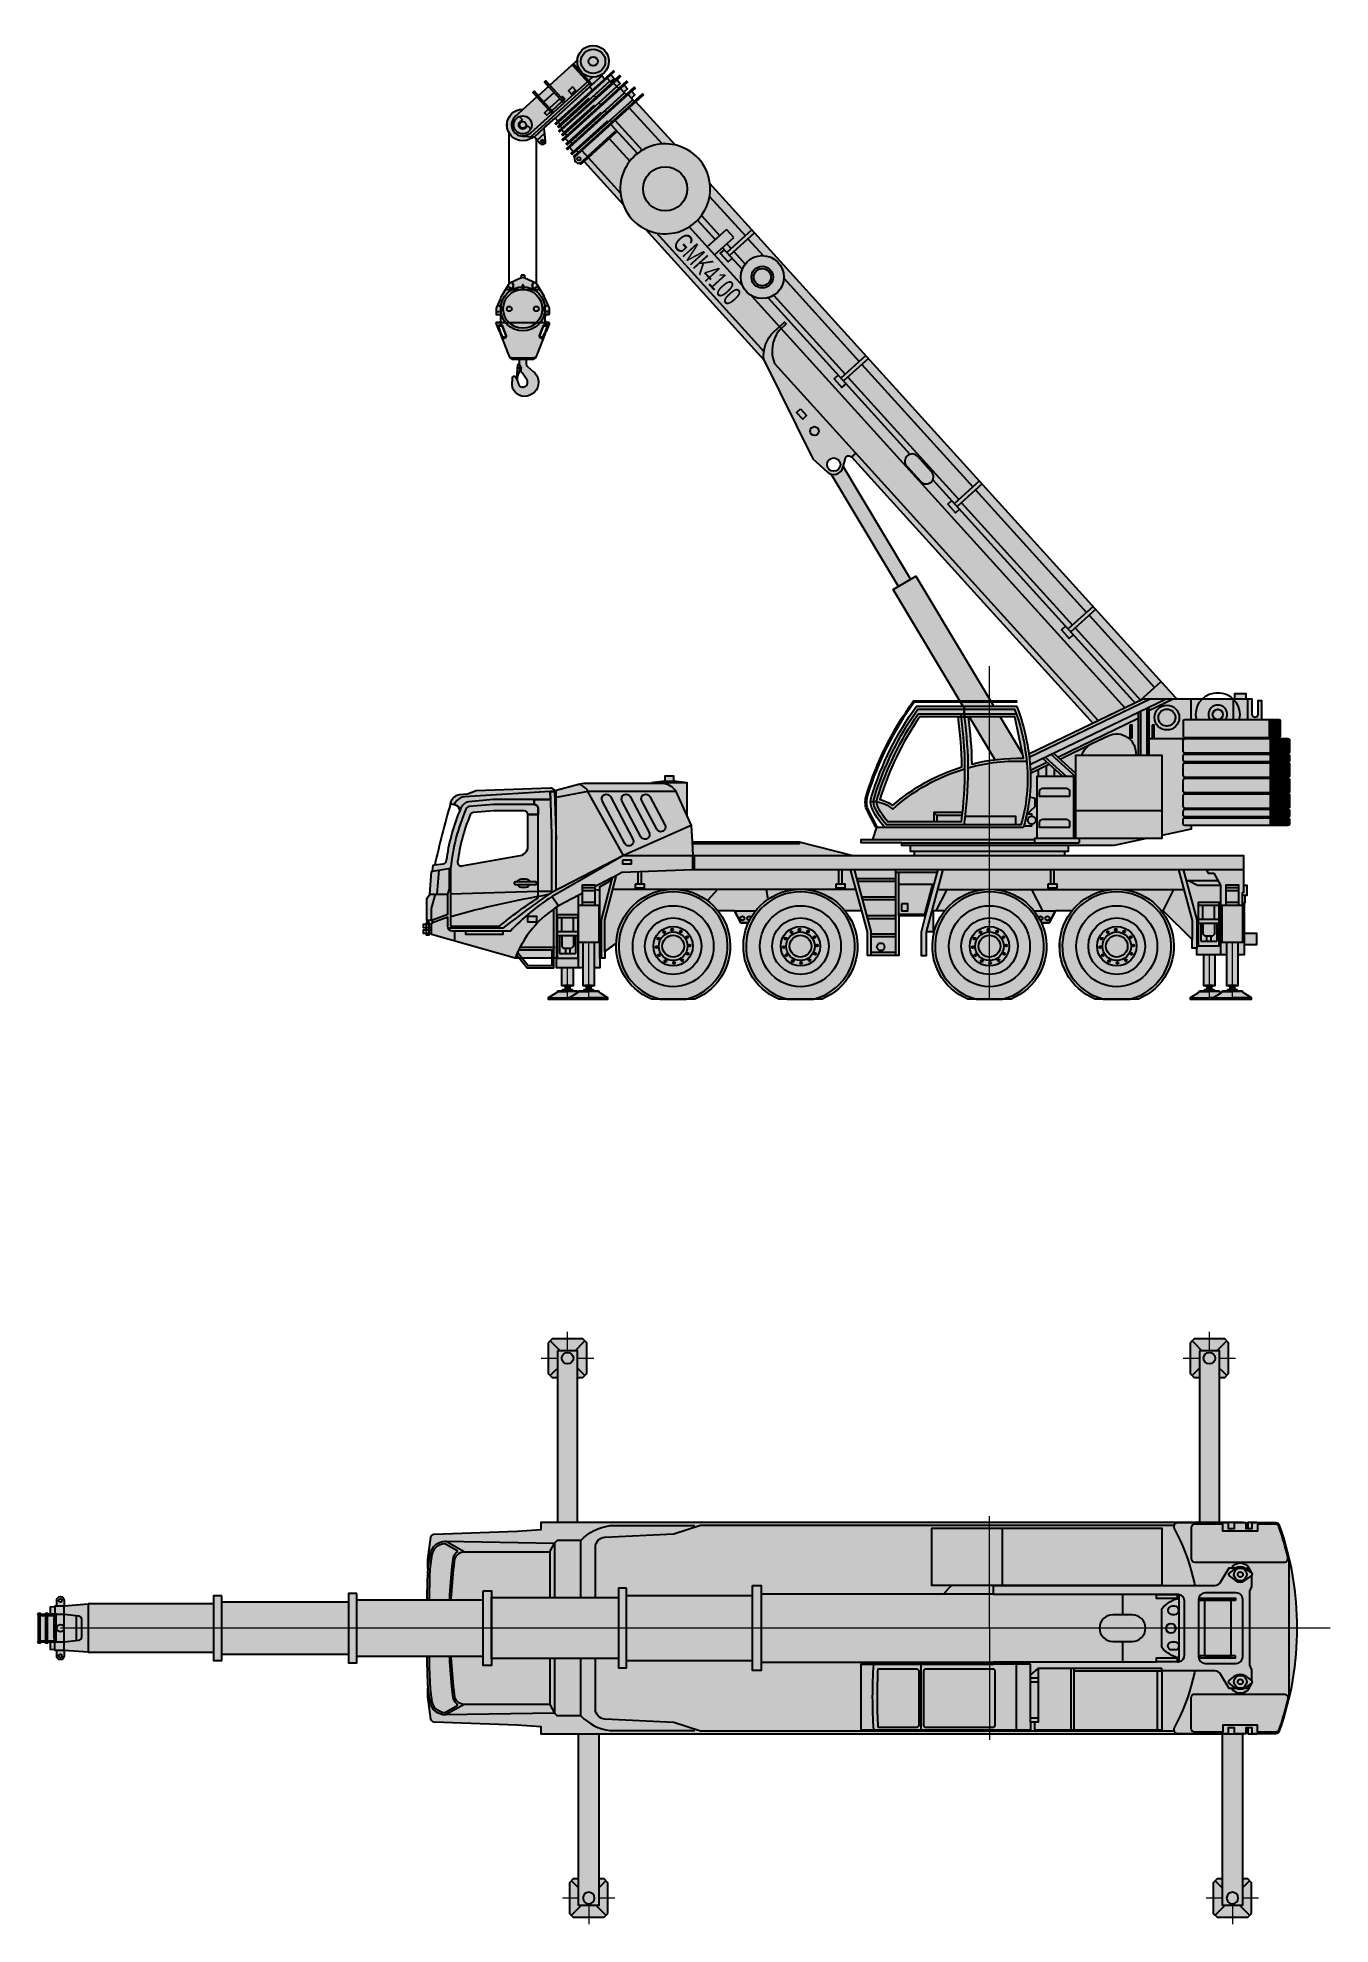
# Model space of a CAD drawing. Header units: millimetres. Extents: x 71603 to 88357, y -346 to 24116.
import ezdxf
from ezdxf.enums import TextEntityAlignment as Align

# ---------------------------------------------------------------- set-up
doc = ezdxf.new("R2010")
doc.units = ezdxf.units.MM
doc.set_wipeout_variables(frame=1)
doc.layers.get('0').update_dxf_attribs({"color": 170})
doc.layers.add('Техника. Кран GROVE GMK4100', color=250, linetype='Continuous', lineweight=20)
doc.layers.add('Техника. Кран GROVE GMK4100 Штрих', color=7, linetype='Continuous', true_color=0xffda6b)
doc.styles.add('arial', font='arial.ttf')

# ---------------------------------------------------------------- blocks, each defined once
blk = doc.blocks.new('Grove GMK4100-20200927.163132')
at = {"color": 0, "linetype": 'ByBlock', "lineweight": -2, "transparency": 16777216}
blk.add_wipeout([(-81.85994430214586, 359.87463061084054), (-81.85994430214586, 359.87463061084054), (-67.4814077343519, 394.587488599886), (-32.768549745306345, 408.9660251676801), (1.9443082437392576, 394.587488599886), (16.322844811533187, 359.87463061084054), (16.322844811533187, 289.1776248546521), (327.40467431650166, 313.3023433825217), (327.40467431650166, -313.30234338252194), (16.322844811533187, -289.1776248546521), (16.322844811533187, -359.87463061084054), (16.322844811533187, -359.87463061084054), (1.9443082437393997, -394.58748859988583), (-32.76854974530593, -408.9660251676796), (-67.4814077343512, -394.58748859988583), (-81.85994430214495, -359.87463061084054), (-81.85994430214495, -289.1776248546521), (-103.69394316832415, -289.1776248546521), (-103.69394316832415, -280.99865100285024), (-106.43196874961367, -280.99865100285024), (-160.9818630229966, -275.52259984027114), (-160.9818630229966, -182.7807589971053), (-201.91183517406904, -182.7807589971053), (-201.91183517406904, -193.69775843020034), (-223.7458340402482, -193.69775843020034), (-223.7458340402482, -182.7807589971053), (-297.3917015985208, -182.7807589971053), (-297.3917015985208, -193.69775843020034), (-316.48767488341036, -193.69775843020034), (-316.48767488341036, -182.7807589971053), (-327.4046743165018, -182.7807589971053), (-327.4046743165018, -177.3047078345262), (-316.48767488341036, -177.3047078345262), (-316.48767488341036, 177.30470783452608), (-327.4046743165018, 177.30470783452608), (-327.4046743165018, 182.7807589971053), (-316.48767488341036, 182.7807589971053), (-316.48767488341036, 193.69775843020045), (-297.3917015985208, 193.69775843020045), (-297.3917015985208, 182.7807589971053), (-223.7458340402482, 182.7807589971053), (-223.7458340402482, 193.69775843020045), (-201.91183517406904, 193.69775843020045), (-201.91183517406904, 182.7807589971053), (-160.9818630229966, 182.7807589971053), (-160.9818630229966, 275.5225998402709), (-106.43196874961367, 280.99865100285024), (-103.69394316832415, 280.99865100285024), (-103.69394316832415, 289.1776248546521), (-81.85994430214495, 289.1776248546521), (-81.85994430214495, 289.42334509912666)], dxfattribs=at)
at = {"layer": 'Техника. Кран GROVE GMK4100 Штрих', "transparency": 16777216}
h = blk.add_hatch(color=256, dxfattribs=at)
h.dxf.hatch_style = 1
edge = h.paths.add_edge_path(flags=16)
edge.add_arc((-32.76854974530579, 359.8746306108405), 21.26532292016782, 0, 360)
edge = h.paths.add_edge_path(flags=16)
edge.add_arc((-32.76854974530579, -359.8746306108405), 21.26532292016782, 0, 360)
edge = h.paths.add_edge_path()
edge.add_line((-81.85994430214487, 289.4233450991269), (-81.85994430214578, 359.8746306108405))
edge.add_arc((-32.76854974530625, 359.8746306108405), 49.09139455683953, 0, 180, ccw=False)
edge.add_line((16.32284481153329, 359.8746306108405), (16.32284481153329, 289.1776248546521))
edge.add_line((16.32284481153329, 289.1776248546521), (327.4046743165018, 313.3023433825219))
edge.add_line((327.4046743165018, 313.3023433825219), (327.4046743165018, -313.3023433825219))
edge.add_line((327.4046743165018, -313.3023433825219), (16.32284481153329, -289.1776248546521))
edge.add_line((16.32284481153329, -289.1776248546521), (16.32284481153329, -359.8746306108405))
edge.add_arc((-32.76854974530579, -359.8746306108405), 49.09139455683908, 180, 360, ccw=False)
edge.add_line((-81.85994430214487, -359.8746306108405), (-81.85994430214487, -289.1776248546521))
edge.add_line((-81.85994430214487, -289.1776248546521), (-103.693943168324, -289.1776248546521))
edge.add_line((-103.693943168324, -289.1776248546521), (-103.693943168324, -280.9986510028502))
edge.add_line((-103.693943168324, -280.9986510028502), (-106.4319687496136, -280.9986510028502))
edge.add_line((-106.4319687496136, -280.9986510028502), (-160.9818630229965, -275.5225998402711))
edge.add_line((-160.9818630229965, -275.5225998402711), (-160.9818630229965, -182.7807589971053))
edge.add_line((-160.9818630229965, -182.7807589971053), (-201.911835174069, -182.7807589971053))
edge.add_line((-201.911835174069, -182.7807589971053), (-201.911835174069, -193.6977584302003))
edge.add_line((-201.911835174069, -193.6977584302003), (-223.7458340402482, -193.6977584302003))
edge.add_line((-223.7458340402482, -193.6977584302003), (-223.7458340402482, -182.7807589971053))
edge.add_line((-223.7458340402482, -182.7807589971053), (-297.3917015985207, -182.7807589971053))
edge.add_line((-297.3917015985207, -182.7807589971053), (-297.3917015985207, -193.6977584302003))
edge.add_line((-297.3917015985207, -193.6977584302003), (-316.4876748834104, -193.6977584302003))
edge.add_line((-316.4876748834104, -193.6977584302003), (-316.4876748834104, -182.7807589971053))
edge.add_line((-316.4876748834104, -182.7807589971053), (-327.4046743165018, -182.7807589971053))
edge.add_line((-327.4046743165018, -182.7807589971053), (-327.4046743165018, -177.3047078345262))
edge.add_line((-327.4046743165018, -177.3047078345262), (-316.4876748834104, -177.3047078345262))
edge.add_line((-316.4876748834104, -177.3047078345262), (-316.4876748834104, 177.3047078345262))
edge.add_line((-316.4876748834104, 177.3047078345262), (-327.4046743165018, 177.3047078345262))
edge.add_line((-327.4046743165018, 177.3047078345262), (-327.4046743165018, 182.7807589971053))
edge.add_line((-327.4046743165018, 182.7807589971053), (-316.4876748834104, 182.7807589971053))
edge.add_line((-316.4876748834104, 182.7807589971053), (-316.4876748834104, 193.6977584302003))
edge.add_line((-316.4876748834104, 193.6977584302003), (-297.3917015985207, 193.6977584302003))
edge.add_line((-297.3917015985207, 193.6977584302003), (-297.3917015985207, 182.7807589971053))
edge.add_line((-297.3917015985207, 182.7807589971053), (-223.7458340402482, 182.7807589971053))
edge.add_line((-223.7458340402482, 182.7807589971053), (-223.7458340402482, 193.6977584302003))
edge.add_line((-223.7458340402482, 193.6977584302003), (-201.911835174069, 193.6977584302003))
edge.add_line((-201.911835174069, 193.6977584302003), (-201.911835174069, 182.7807589971053))
edge.add_line((-201.911835174069, 182.7807589971053), (-160.9818630229965, 182.7807589971053))
edge.add_line((-160.9818630229965, 182.7807589971053), (-160.9818630229965, 275.5225998402711))
edge.add_line((-160.9818630229965, 275.5225998402711), (-106.4319687496136, 280.9986510028502))
edge.add_line((-106.4319687496136, 280.9986510028502), (-103.693943168324, 280.9986510028502))
edge.add_line((-103.693943168324, 280.9986510028502), (-103.693943168324, 289.1776248546521))
edge.add_line((-103.693943168324, 289.1776248546521), (-81.85994430214487, 289.1776248546521))
edge.add_line((-81.85994430214487, 289.1776248546521), (-81.85994430214487, 289.4233450991269))
at = {"color": 0, "linetype": 'ByBlock', "lineweight": -2, "transparency": 16777216}
blk.add_lwpolyline([(-81.85994430214487, 289.4233450991269), (-81.85994430214578, 359.8746306108405, -0.9999999999999999), (16.32284481153329, 359.8746306108405), (16.32284481153329, 289.1776248546521), (327.4046743165018, 313.3023433825219), (327.4046743165018, -313.3023433825219), (16.32284481153329, -289.1776248546521), (16.32284481153329, -359.8746306108405, -0.9999999999999999), (-81.85994430214487, -359.8746306108405), (-81.85994430214487, -289.1776248546521), (-103.693943168324, -289.1776248546521), (-103.693943168324, -280.9986510028502), (-106.4319687496136, -280.9986510028502), (-160.9818630229965, -275.5225998402711), (-160.9818630229965, -182.7807589971053), (-201.911835174069, -182.7807589971053), (-201.911835174069, -193.6977584302003), (-223.7458340402482, -193.6977584302003), (-223.7458340402482, -182.7807589971053), (-297.3917015985207, -182.7807589971053), (-297.3917015985207, -193.6977584302003), (-316.4876748834104, -193.6977584302003), (-316.4876748834104, -182.7807589971053), (-327.4046743165018, -182.7807589971053), (-327.4046743165018, -177.3047078345262), (-316.4876748834104, -177.3047078345262), (-316.4876748834104, 177.3047078345262), (-327.4046743165018, 177.3047078345262), (-327.4046743165018, 182.7807589971053), (-316.4876748834104, 182.7807589971053), (-316.4876748834104, 193.6977584302003), (-297.3917015985207, 193.6977584302003), (-297.3917015985207, 182.7807589971053), (-223.7458340402482, 182.7807589971053), (-223.7458340402482, 193.6977584302003), (-201.911835174069, 193.6977584302003), (-201.911835174069, 182.7807589971053), (-160.9818630229965, 182.7807589971053), (-160.9818630229965, 275.5225998402711), (-106.4319687496136, 280.9986510028502), (-103.693943168324, 280.9986510028502), (-103.693943168324, 289.1776248546521), (-81.85994430214487, 289.1776248546521)], format="xyb", close=True, dxfattribs=at)
for points in [[(-106.4319687496136, 280.9986510028502), (-106.4319687496136, 182.7807589971053)], [(-81.85994430214487, 289.1776248546521), (16.32284481153329, 289.1776248546521)], [(16.32284481153329, -289.1776248546521), (16.32284481153329, 289.1776248546521)], [(-316.4876748834104, 177.3047078345262), (-79.15702161292211, 177.3047078345262), (-79.15702161292211, 182.7807589971053), (-160.9818630229965, 182.7807589971053)], [(-316.4876748834104, 182.7807589971053), (-297.3917015985207, 182.7807589971053)], [(-297.3917015985207, -177.3047078345262), (-297.3917015985207, 177.3047078345262)], [(-297.3917015985207, 163.6847857122157), (-223.7458340402482, 163.6847857122157)], [(-223.7458340402482, 182.7807589971053), (-201.911835174069, 182.7807589971053)], [(-223.7458340402482, -177.3047078345262), (-223.7458340402482, 177.3047078345262)], [(-201.911835174069, 163.6847857122157), (-114.6109426014118, 163.6847857122157), (-106.4319687496136, 177.3047078345262)], [(-201.911835174069, -177.3047078345262), (-201.911835174069, 177.3047078345262)], [(-98.32421700341729, 177.3047078345262), (-106.5031908552155, 163.6847857122157), (-114.6109426014118, 163.6847857122157), (-117.348968182705, 106.3968658575432), (-117.348968182705, -106.3968658575432), (-114.6109426014118, -163.6847857122157), (-106.5031908552155, -163.6847857122157), (-98.32421700341729, -177.3047078345262)], [(-106.5031908552155, -163.6847857122157), (-109.2412164365087, -106.3968658575432), (-109.2412164365087, 106.3968658575432), (-106.5031908552155, 163.6847857122157)], [(-90.07402104600988, -177.3047078345262), (-90.07402104600988, 177.3047078345262)], [(174.5666822532366, -158.9868845968194), (174.5666822532366, 158.9868845968194)], [(-316.4876748834104, -177.3047078345262), (-79.15702161292211, -177.3047078345262), (-79.15702161292211, -182.7807589971053), (-160.9818630229965, -182.7807589971053)], [(-297.3917015985207, -182.7807589971053), (-316.4876748834104, -182.7807589971053)], [(-297.3917015985207, -163.6847857122157), (-223.7458340402482, -163.6847857122157)], [(-201.911835174069, -182.7807589971053), (-223.7458340402482, -182.7807589971053)], [(-201.911835174069, -163.6847857122157), (-114.6109426014118, -163.6847857122157), (-106.4319687496136, -177.3047078345262)], [(-106.4319687496136, -280.9986510028502), (-106.4319687496136, -182.7807589971053)], [(16.32284481153329, -289.1776248546521), (-81.85994430214487, -289.1776248546521)]]:
    blk.add_lwpolyline(points, dxfattribs=at)
for points in [[(-81.85994430214487, 289.4233450991269), (-81.85994430214487, 359.8746306108405, -0.9999999999999999), (16.32284481153329, 359.8746306108405), (16.32284481153329, 289.1776248546521)], [(-79.15702161292211, -177.3047078345262), (16.63481161563868, -177.3047078345262), (204.5796549712177, -155.5058118604138, 0.3797778744483904), (242.7716015410006, -114.575839709345), (242.7716015410006, 114.575839709345, 0.3797778744483904), (204.5796549712177, 155.5058118604138), (16.63481161563868, 177.3047078345262), (-79.15702161292211, 177.3047078345262)]]:
    blk.add_lwpolyline(points, format="xyb", dxfattribs=at)
for centre, radius in [((-32.76854974530579, 359.8746306108405), 21.26532292016782), ((-32.76854974530579, 0), 47.98231210334961), ((-32.76854974530579, -359.8746306108405), 21.26532292016782)]:
    blk.add_circle(centre, radius, dxfattribs=at)
blk = doc.blocks.new('Grove GMK4100-20200927.16455901')
at = {"color": 0, "linetype": 'ByBlock', "lineweight": -2, "transparency": 16777216}
blk.add_wipeout([(-249.0000000000001, 199.19999999999993), (-199.20000000000016, 248.9999999999999), (199.19999999999993, 249.00000000000148), (248.99999999999994, 199.2000000000014), (248.99999999999994, -199.20000000000016), (199.19999999999993, -249.0000000000001), (-199.20000000000016, -249.0000000000001), (-249.0000000000001, -199.20000000000016)], dxfattribs=at)
at = {"layer": 'Техника. Кран GROVE GMK4100 Штрих', "true_color": 0xadadad, "transparency": 16777216}
h = blk.add_hatch(color=253, dxfattribs=at)
h.dxf.hatch_style = 1
h.paths.add_polyline_path([(-249.0000000000001, 199.200000000011), (-249.0000000000001, -199.1999999999891), (-199.2000000000001, -248.9999999999891), (199.1999999999999, -248.9999999999891), (248.9999999999999, -199.1999999999891), (248.9999999999999, 199.200000000011), (199.1999999999999, 249.0000000000111), (-199.2000000000001, 249.0000000000111)])
at = {"color": 0, "linetype": 'ByBlock', "lineweight": -2, "transparency": 16777216}
for p, q in [((-224.1000000000001, 224.1000000000001), (-70.90700708736706, 70.90700708736638)), ((224.0999999999999, 224.1000000000001), (70.90700708736534, 70.90700708736638)), ((-70.90700708736706, -70.90700708736638), (-224.1000000000001, -224.1000000000001)), ((70.90700708736706, -70.90700708736638), (224.0999999999999, -224.1000000000001))]:
    blk.add_line(p, q, dxfattribs=at)
blk.add_lwpolyline([(-249.0000000000001, 199.2000000000001), (-249.0000000000001, -199.2000000000001), (-199.2000000000001, -249.0000000000001), (199.1999999999999, -249.0000000000001), (248.9999999999999, -199.2000000000001), (248.9999999999999, 199.2000000000001), (199.1999999999999, 249.0000000000001), (-199.2000000000001, 249.0000000000001)], close=True, dxfattribs=at)
at = {"color": 0, "linetype": 'ByBlock', "lineweight": 5, "transparency": 16777216}
for points in [[(0, 0), (0, 340)], [(-340, 0), (0, 0)], [(0, 0), (340, 0)], [(0, -340), (0, 0)]]:
    blk.add_lwpolyline(points, dxfattribs=at)
at = {"color": 0, "linetype": 'ByBlock', "lineweight": -2, "transparency": 16777216}
blk.add_circle((0, 0), 100.2776510902387, dxfattribs=at)
blk = doc.blocks.new('Grove GMK4100-20200927.164601')
at = {"color": 0, "linetype": 'ByBlock', "lineweight": -2, "transparency": 16777216}
blk.add_wipeout([(129.99999999999977, -2912.2687313229762), (129.99999999999977, 96.81407056026364), (-130, 96.81407056026364), (-130, -2912.2687313229762)], dxfattribs=at)
at = {"layer": 'Техника. Кран GROVE GMK4100 Штрих', "true_color": 0xadadad, "transparency": 16777216}
h = blk.add_hatch(color=253, dxfattribs=at)
h.dxf.hatch_style = 1
h.paths.add_polyline_path([(-130, 96.81407056026364), (-130, -2912.268731322976), (130, -2912.268731322976), (130, 96.81407056026364)])
at = {"color": 0, "linetype": 'ByBlock', "lineweight": -2, "transparency": 16777216}
blk.add_lwpolyline([(-130, 96.81407056026364), (-130, -2912.268731322976), (130, -2912.268731322976), (130, 96.81407056026364)], close=True, dxfattribs=at)
blk.add_circle((0, 0), 75.12950752593702, dxfattribs=at)
blk = doc.blocks.new('Grove GMK4100-20200927.131759')
at = {"color": 0, "linetype": 'ByBlock', "lineweight": -2, "transparency": 16777216}
blk.add_wipeout([(3352.8265753478627, 1375), (3459.999999999985, 1375), (3459.999999999985, -1375), (3352.8265753478627, -1375)], dxfattribs=at)
blk.add_wipeout([(3291.834246215937, -1375), (-5808.712809504592, -1375), (-5808.712809504592, -1277.8827248562593), (-6121.936378459213, -1256.7264922744935), (-7198.160105694168, -1217.770583159333), (-7198.160105694168, -1217.770583159333), (-7212.830532529945, -1214.5007994087664), (-7225.517996739533, -1206.442191511007), (-7234.713737971794, -1194.55306822505), (-7239.324222519652, -1180.2472532691208), (-7279.895754034633, -889.149597691895), (-7279.895754034633, -782.6377466226695), (-7276.382234926016, -769.4309906117778), (-7276.382234926018, -769.4309906117778), (-7284.2532950531195, -577.1727231396744), (-7289.419223399634, -384.8227603551277), (-7291.878997787411, -192.41916239277452), (-7291.632131502849, -4.547473508864641e-12), (-7291.632131502847, 9.094947017729282e-13), (-7291.632131502847, 9.094947017729282e-13), (-7291.87899778741, 192.41916239277634), (-7289.419223399631, 384.8227603551295), (-7284.253295053118, 577.1727231396744), (-7276.382234926016, 769.4309906117742), (-7276.382234926016, 769.4309906117787), (-7279.895754034633, 782.6377466226695), (-7279.895754034633, 889.1495976918968), (-7239.324222519652, 1180.2472532691227), (-7239.324222519652, 1180.2472532691227), (-7234.713737971796, 1194.5530682250528), (-7225.517996739533, 1206.4421915110079), (-7212.830532529945, 1214.5007994087673), (-7198.160105694169, 1217.770583159333), (-7198.160105694168, 1217.770583159333), (-6121.936378459213, 1256.7264922744944), (-5808.712809504592, 1277.8827248562611), (-5808.712809504592, 1375.000000000001), (3291.834246215937, 1375.000000000001)], dxfattribs=at)
at = {"layer": 'Техника. Кран GROVE GMK4100 Штрих', "transparency": 16777216}
h = blk.add_hatch(color=256, dxfattribs=at)
h.dxf.hatch_style = 1
edge = h.paths.add_edge_path()
edge.add_line((3291.834246215934, 1375), (3291.834246215934, -1375))
edge.add_line((3291.834246215934, -1375), (-5808.712809504592, -1375))
edge.add_line((-5808.712809504592, -1375), (-5808.712809504592, -1277.882724856259))
edge.add_line((-5808.712809504592, -1277.882724856259), (-6121.936378459213, -1256.726492274494))
edge.add_line((-6121.936378459213, -1256.726492274494), (-7198.160105694168, -1217.770583159332))
edge.add_arc((-7196.155407597211, -1174.230629976098), 43.58607963166883, 187.9344464711009, 267.36380797010895, ccw=False)
edge.add_line((-7239.324222519652, -1180.247253269121), (-7279.895754034631, -889.1495976918959))
edge.add_line((-7279.895754034631, -889.1495976918959), (-7279.895754034631, -782.6377466226695))
edge.add_line((-7279.895754034631, -782.6377466226695), (-7276.382234926015, -769.4309906117787))
edge.add_arc((6387.059280238689, -113.7589674217077), 13679.16444233055, 179.5235100890762, 182.7473636859954, ccw=False)
edge.add_arc((6387.059280238689, 113.7589674217077), 13679.16444233055, 177.2526363140046, 180.4764899109238, ccw=False)
edge.add_line((-7276.382234926015, 769.4309906117787), (-7279.895754034631, 782.6377466226695))
edge.add_line((-7279.895754034631, 782.6377466226695), (-7279.895754034631, 889.1495976918959))
edge.add_line((-7279.895754034631, 889.1495976918959), (-7239.324222519652, 1180.247253269121))
edge.add_arc((-7196.155407597211, 1174.230629976098), 43.58607963166811, 92.63619202989099, 172.0655535288991, ccw=False)
edge.add_line((-7198.160105694168, 1217.770583159332), (-6121.936378459213, 1256.726492274494))
edge.add_line((-6121.936378459213, 1256.726492274494), (-5808.712809504592, 1277.882724856259))
edge.add_line((-5808.712809504592, 1277.882724856259), (-5808.712809504592, 1375))
edge.add_line((-5808.712809504592, 1375), (3291.834246215934, 1375))
h = blk.add_hatch(color=256, dxfattribs=at)
h.dxf.hatch_style = 1
h.paths.add_polyline_path([(3352.826575347863, -1375), (3352.826575347863, 1375), (3459.999999999985, 1375), (3459.999999999985, -1375)])
h = blk.add_hatch(color=256, dxfattribs=at)
h.dxf.hatch_style = 1
h.set_gradient(color1=(115, 115, 115), color2=(194, 194, 194), tint=1)
edge = h.paths.add_edge_path()
edge.add_line((-7052.429133605826, 1094.759561568918), (-6912.903099228297, 1016.168852927552))
edge.add_arc((-6924.1232612266, 996.2491354983043), 22.8623528476238, -48.9579324491051, 60.608781343786404, ccw=False)
edge.add_arc((-6808.795527204683, 863.7763186899391), 152.7779996564998, 131.0420675509025, 179.6658961007148)
edge.add_arc((632.3842738118728, 2.824498790255886e-13), 7643.023288342755, 173.5041316482322, 186.4958683517631)
edge.add_arc((-6808.795527204714, -863.776318689883), 152.7779996565356, 180.3341038990753, 228.9579324491172)
edge.add_arc((-6924.123261226609, -996.2491354983146), 22.86235284762342, -60.608781343786006, 48.95793244912511, ccw=False)
edge.add_line((-6912.903099228305, -1016.168852927562), (-7052.429133605801, -1094.759561568917))
edge.add_arc((-7063.649295604125, -1074.83984413968), 22.86235284762371, 264.90389127333475, 299.39121865627123, ccw=False)
edge.add_arc((-7050.183862943449, -923.8468126891365), 174.4546132812094, 189.8241824925098, 264.903891273334, ccw=False)
edge.add_line((-7222.080268785146, -953.6131989965575), (-7247.515998881589, -795.5625059537618))
edge.add_arc((11977.52218496757, 2.957632209079993), 19241.61447440182, 177.7245587295855, 182.3784374475854, ccw=False)
edge.add_line((-7248.920373471461, 766.9171393520937), (-7222.042221206031, 953.83208891575))
edge.add_arc((-7050.183862943442, 923.8468126891314), 174.4546132812169, 95.09610872667679, 170.1028499843459, ccw=False)
edge.add_arc((-7063.649295604147, 1074.83984413968), 22.86235284762368, 60.608781343735814, 95.09610872667912, ccw=False)
at = {"color": 0, "linetype": 'ByBlock', "lineweight": -2, "transparency": 16777216}
for p, q in [((2686.5504079932, 1375), (2686.5504079932, -1375)), ((2989.192327104567, -1375), (2989.192327104567, 1375))]:
    blk.add_line(p, q, dxfattribs=at)
for points in [[(3291.834246215934, 1375), (3291.834246215934, -1375), (-5808.712809504592, -1375), (-5808.712809504592, -1277.882724856259), (-6121.936378459213, -1256.726492274494), (-7198.160105694168, -1217.770583159332, -0.3611530561092817), (-7239.324222519652, -1180.247253269121), (-7279.895754034631, -889.1495976918959), (-7279.895754034631, -782.6377466226695), (-7276.382234926015, -769.4309906117787, -0.01406764284577776), (-7291.632131502847, 0, -0.01406764284577776), (-7276.382234926015, 769.4309906117787), (-7279.895754034631, 782.6377466226695), (-7279.895754034631, 889.1495976918959), (-7239.324222519652, 1180.247253269121, -0.3611530561092817), (-7198.160105694168, 1217.770583159332), (-6121.936378459213, 1256.726492274494), (-5808.712809504592, 1277.882724856259), (-5808.712809504592, 1375)], [(-7052.429133605826, 1094.759561568918), (-6912.903099228297, 1016.168852927552, -0.5181665174371505), (-6909.111543755447, 979.0057159912711, 0.2154031603997809), (-6961.570929409863, 864.6671947120618, 0.05674794351061465), (-6961.570929409933, -864.6671947114462, 0.2154031604008307), (-6909.111543755462, -979.0057159912765, -0.518166517437244), (-6912.903099228305, -1016.168852927562), (-7052.429133605801, -1094.759561568917, -0.1516255561980948), (-7065.680081818762, -1097.611824402268, -0.3398421760004866), (-7222.080268785146, -953.6131989965575), (-7247.515998881589, -795.5625059537618, -0.02030916821908614), (-7248.920373471461, 766.9171393520937), (-7222.042221206031, 953.83208891575, -0.3394870628608464), (-7065.680081818789, 1097.611824402268, -0.1516255561981221)]]:
    blk.add_lwpolyline(points, format="xyb", close=True, dxfattribs=at)
for points in [[(-5298.097796681453, 1137.134854744771, -0.1662659055390746), (-4917.087489025202, 1329.24682380131)], [(2686.5504079932, -1334.415505756217), (-3744.060602991027, -1334.415505756217), (-4089.268908004276, -1222.723262985877), (-4984.609266205177, -1179.073534168212, -0.4000166114830424), (-5107.509232143871, -1050.035970288934), (-5107.509232143871, 1050.035970288935, -0.4000166114830424), (-4984.609266205177, 1179.073534168211), (-4089.268908004276, 1222.723262985877), (-3744.060602991027, 1334.415505756217), (2686.5504079932, 1334.415505756217)], [(-7276.382234926015, 769.4309906117787, -0.0005288306343128506), (-7274.964709153515, 798.3320852056495), (-7249.245399150677, 958.1448664829431, -0.3632507626532749), (-7051.486974786501, 1125.837291649776), (-5639.596842986473, 1102.91382417758), (-5639.596842986473, 0), (-5639.596842986473, -1102.91382417758), (-7051.486974786501, -1125.837291649776, -0.3632507626532749), (-7249.245399150677, -958.1448664829431), (-7274.964709153515, -798.3320852056495, -0.0005288306343128506), (-7276.382234926015, -769.4309906117787)], [(-5698.260675176862, -989.0140600611921), (-6808.577816130244, -989.0140600611921, -0.4163145322948332), (-6934.0316118747, -863.0963492661249, -0.03232132957061997), (-6983.098945478065, 0, -0.03232132957061997), (-6934.0316118747, 863.0963492661249, -0.4163145322948332), (-6808.577816130244, 989.0140600611921), (-5698.260675176862, 989.0140600611921)], [(-5298.097796681453, -1137.134854744771, 0.1662659055390746), (-4917.087489025202, -1329.24682380131)]]:
    blk.add_lwpolyline(points, format="xyb", dxfattribs=at)
for points in [[(-4917.087489025201, 1329.24682380131), (-3818.843671934971, 1329.24682380131)], [(-6808.577816130244, 989.0140600611921), (-7051.48697478653, 1125.837291649777)], [(-5698.260675176862, 989.0140600611921), (-5639.596842986473, 1102.91382417758)], [(-5698.260675176862, 989.0140600611921), (-5698.260675176862, -989.0140600611921)], [(-5298.097796681453, 1137.134854744771), (-5603.125101411773, 1137.134854744771), (-5639.596842986473, 1102.91382417758)], [(-5298.097796681453, -1137.134854744771), (-5298.097796681453, 0), (-5298.097796681453, 1137.134854744771)], [(-6808.577816130244, -989.0140600611921), (-7051.486974786501, -1125.837291649776)], [(-5698.260675176862, -989.0140600611921), (-5639.596842986473, -1102.91382417758)], [(-5298.097796681453, -1137.134854744771), (-5603.125101411773, -1137.134854744771), (-5639.596842986473, -1102.91382417758)], [(-4917.087489025201, -1329.24682380131), (-3818.843671934971, -1329.24682380131)]]:
    blk.add_lwpolyline(points, dxfattribs=at)
blk.add_lwpolyline([(3352.826575347863, -1375), (3352.826575347863, 1375), (3459.999999999985, 1375), (3459.999999999985, -1375)], close=True, dxfattribs=at)
blk.add_circle((0, 0), 740.4845340068568, dxfattribs=at)
blk = doc.blocks.new('Grove GMK4100-20200927.133642')
at = {"color": 0, "linetype": 'ByBlock', "lineweight": -2, "transparency": 16777216}
blk.add_wipeout([(2433.1155141658664, 385.25849417738846), (2166.8844858341317, 385.25849417738846), (2166.8844858341317, 435.7486297066571), (50.72356485779085, 435.7486297066571), (50.72356485779085, 554.720632342367), (-747.5449256845457, 554.720632342367), (-747.5449256845457, 1295.7232678072178), (2235.485283085406, 1295.7232678072178), (2235.485283085406, 554.720632342367), (2921.9859721534135, 554.720632342367), (2921.9859721534135, 554.720632342367), (2943.673198924873, 557.5194681637568), (2963.9392846553505, 565.7325708756862), (2981.4562141737442, 578.8217445409482), (2995.076121608918, 595.9292694481101), (2995.076121608918, 595.9292694481101), (3108.3510493334898, 783.1829472120744), (3201.1448783657715, 783.1829472120744), (3201.1448783657715, 783.1829472120744), (3225.653114230939, 793.4383220001882), (3251.9890301644346, 796.9377318377601), (3278.3249460979296, 793.4383220001882), (3302.833181963098, 783.1829472120744), (3311.0465602962418, 783.1829472120744), (3311.0465602962418, 783.1829472120744), (3336.8064103034917, 779.2063601404861), (3360.1679268679263, 767.6468332927479), (3378.956069900585, 749.580599636608), (3391.4215966166335, 726.6896896322987), (3394.730414894207, 714.9088929352101), (3395.4106125208596, 714.3972122483347), (3395.4106125208596, 714.3972122483347), (3401.9835432666127, 706.6218295378067), (3404.5385157167766, 696.7662671153721), (3402.5709650212643, 686.7768357429559), (3396.4694499379825, 678.6262830885589), (3396.4694499379825, 678.626283088558), (3396.4694499379825, 539.9177679159193), (3370.6776957854736, 479.65099682542586), (3370.6776957854736, -479.65099682542404), (3396.4694499379825, -539.9177679159175), (3396.4694499379825, -678.6262830885571), (3396.4694499379825, -678.6262830885571), (3402.5709650212643, -686.776835742955), (3404.5385157167766, -696.7662671153712), (3401.9835432666127, -706.6218295378067), (3395.4106125208596, -714.3972122483328), (3395.4106125208596, -714.3972122483328), (3394.730414894207, -714.9088929352092), (3394.730414894207, -714.9088929352092), (3385.6634357233843, -739.3460164535336), (3369.649360677201, -759.9113396347793), (3348.1791569673514, -774.6901579160731), (3323.2517767448344, -782.3065108737555), (3311.0465602962418, -783.1829472120726), (3302.833181963098, -783.1829472120726), (3302.833181963098, -783.1829472120726), (3278.3249460979296, -793.4383220001873), (3251.9890301644346, -796.9377318377583), (3225.653114230939, -793.4383220001873), (3201.1448783657715, -783.1829472120726), (3201.1448783657715, -783.1829472120726), (3108.3510493334898, -783.1829472120726), (2995.076121608918, -595.9292694481082), (2995.076121608918, -595.9292694481082), (2981.4562141737442, -578.8217445409482), (2963.9392846553505, -565.7325708756853), (2943.673198924873, -557.5194681637558), (2921.9859721534135, -554.7206323423661), (2921.9859721534135, -554.7206323423661), (2235.485283085406, -554.7206323423661), (2235.485283085406, -1321.7890407906589), (587.6847259560013, -1321.7890407906589), (587.6847259560013, -1221.3305232936318), (533.1150897721234, -1221.3305232936318), (533.1150897721234, -1321.7890407906589), (-1663.443583620654, -1321.7890407906589), (-1663.443583620654, -465.83934126374425), (50.72356485779085, -465.8393412637424), (50.72356485779085, -435.7486297066571), (2166.884475834143, -435.7486297066571), (2166.8844858341317, -385.2584941773903), (2433.1155141658664, -385.2584941773903), (2433.1155141658664, -435.7486297066571), (2443.2513938840193, -435.7486297066571), (2443.2513938840193, -435.7486297066571), (2447.8176701774073, -435.6264973625948), (2452.370889314108, -435.26044956489295), (2456.8980314740593, -434.6515330183829), (2461.3861514036826, -433.80148890521014), (2461.3861514036826, -389.4281148928121), (2461.3861514036826, -389.4281148928121), (2406.9338589091726, -373.39304362637176), (2355.272487484741, -349.87117356945873), (2307.425610777119, -319.32854667272477), (2264.3412253401343, -282.3703080790783), (2234.612867025832, -249.57878333789267), (2234.612867025832, 249.57878333789267), (2234.612867025832, 249.57878333789267), (2273.387497485588, 291.03603482827566), (2317.5990208973353, 326.63823793482425), (2366.37146844727, 355.6800014559385), (2418.738505122941, 377.5859170550748), (2461.3861514036826, 389.428114892813), (2461.3861514036826, 433.80148890521104), (2461.3861514036826, 433.80148890521104), (2456.8980314740593, 434.6515330183838), (2452.370889314108, 435.26044956489386), (2447.8176701774073, 435.6264973625948), (2443.2513938840193, 435.7486297066571), (2443.2513938840193, 435.7486297066571), (2433.1155141658664, 435.7486297066571)], dxfattribs=at)
at = {"layer": 'Техника. Кран GROVE GMK4100 Штрих', "transparency": 16777216}
h = blk.add_hatch(color=256, dxfattribs=at)
h.dxf.hatch_style = 1
edge = h.paths.add_edge_path()
edge.add_line((2433.115514165867, 435.7486297066571), (2433.115514165867, 385.2584941773894))
edge.add_line((2433.115514165867, 385.2584941773894), (2166.884485834133, 385.2584941773894))
edge.add_line((2166.884485834133, 385.2584941773894), (2166.884485834133, 435.7486297066571))
edge.add_line((2166.884485834133, 435.7486297066571), (50.72356485779164, 435.7486297066571))
edge.add_line((50.72356485779164, 435.7486297066571), (50.72356485779164, 554.720632342367))
edge.add_line((50.72356485779164, 554.720632342367), (-747.5449256845459, 554.720632342367))
edge.add_line((-747.5449256845459, 554.720632342367), (-747.5449256845459, 1295.723267807218))
edge.add_line((-747.5449256845459, 1295.723267807218), (2235.485283085407, 1295.723267807218))
edge.add_line((2235.485283085407, 1295.723267807218), (2235.485283085407, 554.720632342367))
edge.add_line((2235.485283085407, 554.720632342367), (2921.985972153414, 554.720632342367))
edge.add_arc((2921.985972153414, 640.1435219841078), 85.42288964174077, 270, 328.8290963975832)
edge.add_line((2995.076121608919, 595.9292694481082), (3108.351049333491, 783.1829472120735))
edge.add_line((3108.351049333491, 783.1829472120735), (3201.144878365772, 783.1829472120735))
edge.add_arc((3251.989030164435, 696.0883929450283), 100.8493388927303, 59.72442632841887, 120.2755736715811, ccw=False)
edge.add_line((3302.833181963098, 783.1829472120735), (3311.046560296243, 783.1829472120735))
edge.add_arc((3311.046560296243, 697.7600575703364), 85.42288964173713, 11.580950680652222, 90, ccw=False)
edge.add_line((3394.730414894208, 714.908892935211), (3395.41061252086, 714.3972122483319))
edge.add_arc((3381.637748767855, 696.0883929450356), 22.91079745970457, -49.656599330576626, 53.04757671645649, ccw=False)
edge.add_line((3396.469449937984, 678.6262830885571), (3396.469449937984, 539.9177679159184))
edge.add_line((3396.469449937984, 539.9177679159184), (3370.677695785474, 479.650996825425))
edge.add_line((3370.677695785474, 479.650996825425), (3370.677695785474, -479.650996825425))
edge.add_line((3370.677695785474, -479.650996825425), (3396.469449937984, -539.9177679159184))
edge.add_line((3396.469449937984, -539.9177679159184), (3396.469449937984, -678.6262830885607))
edge.add_arc((3381.637748767856, -696.0883929450356), 22.91079745970347, -53.0475767164603, 49.656599330574124, ccw=False)
edge.add_line((3395.41061252086, -714.3972122483319), (3394.730414894208, -714.9088929352074))
edge.add_arc((3311.046560296239, -697.7600575703254), 85.42288964174469, 270.00000000000244, 348.4190493193435, ccw=False)
edge.add_line((3311.046560296243, -783.1829472120735), (3302.833181963098, -783.1829472120735))
edge.add_arc((3251.989030164435, -696.0883929450283), 100.8493388927303, 239.7244263284189, 300.2755736715811, ccw=False)
edge.add_line((3201.144878365772, -783.1829472120735), (3108.351049333491, -783.1829472120735))
edge.add_line((3108.351049333491, -783.1829472120735), (2995.076121608919, -595.9292694481119))
edge.add_arc((2921.985972153412, -640.1435219841151), 85.4228896417457, 31.17090360241821, 89.99999999999878)
edge.add_line((2921.985972153414, -554.720632342367), (2235.485283085407, -554.720632342367))
edge.add_line((2235.485283085407, -554.720632342367), (2235.485283085407, -1321.78904079066))
edge.add_line((2235.485283085407, -1321.78904079066), (587.6847259560018, -1321.78904079066))
edge.add_line((587.6847259560018, -1321.78904079066), (587.6847259560018, -1221.330523293633))
edge.add_line((587.6847259560018, -1221.330523293633), (533.1150897721236, -1221.330523293633))
edge.add_line((533.1150897721236, -1221.330523293633), (533.1150897721236, -1321.78904079066))
edge.add_line((533.1150897721236, -1321.78904079066), (-1663.443583620654, -1321.78904079066))
edge.add_line((-1663.443583620654, -1321.78904079066), (-1663.443583620654, -465.8393412637452))
edge.add_line((-1663.443583620654, -465.8393412637452), (50.72356485779164, -465.8393412637452))
edge.add_line((50.72356485779164, -465.8393412637452), (50.72356485779164, -435.7486297066571))
edge.add_line((50.72356485779164, -435.7486297066571), (2166.884475834144, -435.7486297066571))
edge.add_line((2166.884475834144, -435.7486297066571), (2166.884485834133, -385.2584941773894))
edge.add_line((2166.884485834133, -385.2584941773894), (2433.115514165867, -385.2584941773894))
edge.add_line((2433.115514165867, -385.2584941773894), (2433.115514165867, -435.7486297066571))
edge.add_line((2433.115514165867, -435.7486297066571), (2443.25139388402, -435.7486297066571))
edge.add_arc((2443.251393884031, -350.3257400649163), 85.42288964174077, 269.9999999999927, 282.256814013788)
edge.add_line((2461.386151403683, -433.8014889052138), (2461.386151403683, -389.428114892813))
edge.add_arc((2547.796033778455, 4.477463619987248), 403.2719585534379, 219.049191893591, 257.6271803186674, ccw=False)
edge.add_line((2234.612867025833, -249.5787833378927), (2234.612867025833, 249.5787833378927))
edge.add_arc((2547.796033778455, -4.477463619987248), 403.2719585534358, 102.3728196813326, 140.950808106409, ccw=False)
edge.add_line((2461.386151403683, 389.428114892813), (2461.386151403683, 433.8014889052101))
edge.add_arc((2443.251393884013, 350.3257400649163), 85.422889641741, 77.74318598619959, 89.99999999999514)
edge.add_line((2443.25139388402, 435.7486297066571), (2433.115514165867, 435.7486297066571))
edge = h.paths.add_edge_path(flags=16)
edge.add_arc((4968.819508526492, -893.8141910271734), 6421.470659896836, 176.7174534996032, 183.52935050982, ccw=False)
edge.add_line((-1442.115479822478, -526.1213693962782), (-948.8387817955081, -526.1213693962782))
edge.add_arc((-948.8387817955081, -557.7551208155201), 31.63375141924189, 0, 90, ccw=False)
edge.add_line((-917.2050303762662, -557.7551208155201), (-917.2050303762662, -1257.485139973796))
edge.add_arc((-948.8387817955081, -1257.485139973796), 31.63375141924189, 270, 360, ccw=False)
edge.add_line((-948.8387817955081, -1289.118891393038), (-1440.4721551275, -1289.118891393038))
edge = h.paths.add_edge_path(flags=16)
edge.add_line((-819.1393760247302, -526.1213693962782), (37.24133516826259, -526.1213693962782))
edge.add_arc((37.24133516826259, -557.7551208155201), 31.63375141924189, 0, 90, ccw=False)
edge.add_line((68.87508658750448, -557.7551208155201), (68.87508658750448, -1257.485139973796))
edge.add_arc((37.24133516826259, -1257.485139973796), 31.63375141924189, 270, 360, ccw=False)
edge.add_line((37.24133516826259, -1289.118891393038), (-819.1393760247302, -1289.118891393038))
edge.add_arc((-819.1393760247302, -1257.485139973796), 31.63375141924189, 180, 270, ccw=False)
edge.add_line((-850.773127443972, -1257.485139973796), (-850.773127443972, -557.7551208155201))
edge.add_arc((-819.1393760247302, -557.7551208155201), 31.63375141924189, 90, 180, ccw=False)
h = blk.add_hatch(color=256, dxfattribs=at)
h.dxf.hatch_style = 1
h.set_gradient(color1=(89, 89, 89), color2=(138, 138, 138), tint=1, name='CYLINDER')
h.paths.add_polyline_path([(2785.524086959864, 358.3166002092039), (2785.524086959864, -358.3166002091966), (3134.475913040151, -358.3166002091966), (3134.475913040151, 358.3166002092039)])
h = blk.add_hatch(color=256, dxfattribs=at)
h.dxf.hatch_style = 1
h.set_gradient(color1=(115, 115, 115), color2=(194, 194, 194), tint=1)
edge = h.paths.add_edge_path()
edge.add_arc((4968.819508526507, -893.8141910271952), 6421.470659896851, 176.717453499603, 183.5293505098198, ccw=False)
edge.add_line((-1442.115479822478, -526.1213693962782), (-948.8387817955081, -526.1213693962782))
edge.add_arc((-948.8387817955081, -557.7551208155201), 31.63375141924189, 0, 90, ccw=False)
edge.add_line((-917.2050303762662, -557.7551208155201), (-917.2050303762662, -1257.485139973796))
edge.add_arc((-948.8387817955081, -1257.485139973796), 31.63375141924189, 270.0000000000004, 360, ccw=False)
edge.add_line((-948.8387817955081, -1289.118891393038), (-1440.472155127503, -1289.118891393038))
at = {"layer": 'Техника. Кран GROVE GMK4100 Штрих', "true_color": 0xbdbdbd, "transparency": 16777216}
h = blk.add_hatch(color=9, dxfattribs=at)
h.dxf.hatch_style = 1
edge = h.paths.add_edge_path()
edge.add_line((-819.1393760247302, -526.1213693962782), (37.24133516826259, -526.1213693962782))
edge.add_arc((37.24133516826259, -557.7551208155201), 31.63375141924189, 0, 90, ccw=False)
edge.add_line((68.87508658750448, -557.7551208155201), (68.87508658750448, -1257.485139973796))
edge.add_arc((37.24133516826259, -1257.485139973796), 31.63375141924189, 270, 360, ccw=False)
edge.add_line((37.24133516826259, -1289.118891393038), (-819.1393760247302, -1289.118891393038))
edge.add_arc((-819.1393760247302, -1257.485139973796), 31.63375141924189, 180, 270, ccw=False)
edge.add_line((-850.773127443972, -1257.485139973796), (-850.773127443972, -557.7551208155201))
edge.add_arc((-819.1393760247302, -557.7551208155201), 31.63375141924189, 90, 180, ccw=False)
at = {"color": 0, "linetype": 'ByBlock', "lineweight": -2, "transparency": 16777216}
for p, q in [((164.7786348439113, 1295.723267807218), (164.7786348439113, 554.720632342367)), ((1724.344271279813, 435.7486297066571), (1724.344271279813, 173.6854650792957)), ((1724.344271279813, -173.6854650792957), (1724.344271279813, -435.7486297066571)), ((-887.8326748319087, -465.8393412637452), (-887.8326748319087, -1321.78904079066)), ((345.396324789559, -465.8393412637452), (345.396324789559, -1321.78904079066)), ((533.1150897721309, -1221.330523293633), (533.1150897721236, -465.8393412637452)), ((632.2112567139557, -518.6156945865587), (2235.485283085407, -518.6156945865587)), ((1056.756137253542, -518.6156945865587), (1056.756137253542, -1321.78904079066)), ((1092.741351805395, -518.6156945865587), (1092.741351805395, -1321.78904079066)), ((1092.741351805395, -554.720632342367), (2235.485283085407, -554.720632342367)), ((2173.399774270947, -554.720632342367), (2173.399774270947, -1321.78904079066))]:
    blk.add_line(p, q, dxfattribs=at)
for points in [[(2433.115514165867, 435.7486297066571), (2433.115514165867, 385.2584941773894), (2166.884485834133, 385.2584941773894), (2166.884485834133, 435.7486297066571), (50.72356485779164, 435.7486297066571), (50.72356485779164, 554.720632342367), (-747.5449256845459, 554.720632342367), (-747.5449256845459, 1295.723267807218), (2235.485283085407, 1295.723267807218), (2235.485283085407, 554.720632342367), (2921.985972153414, 554.720632342367, 0.2624807882050129), (2995.076121608919, 595.9292694481082), (3108.351049333491, 783.1829472120735), (3201.144878365772, 783.1829472120735, -0.2705283526048915), (3302.833181963098, 783.1829472120735), (3311.046560296243, 783.1829472120735, -0.3561776428954531), (3394.730414894208, 714.908892935211), (3395.41061252086, 714.3972122483319, -0.48075264966974), (3396.469449937984, 678.6262830885571), (3396.469449937984, 539.9177679159184), (3370.677695785474, 479.650996825425), (3370.677695785474, -479.650996825425), (3396.469449937984, -539.9177679159184), (3396.469449937984, -678.6262830885607, -0.48075264966974), (3395.41061252086, -714.3972122483319), (3394.730414894208, -714.9088929352074, -0.3561776428954531), (3311.046560296243, -783.1829472120735), (3302.833181963098, -783.1829472120735, -0.2705283526048915), (3201.144878365772, -783.1829472120735), (3108.351049333491, -783.1829472120735), (2995.076121608919, -595.9292694481119, 0.2624807882050129), (2921.985972153414, -554.720632342367), (2235.485283085407, -554.720632342367), (2235.485283085407, -1321.78904079066), (587.6847259560018, -1321.78904079066), (587.6847259560018, -1221.330523293633), (533.1150897721236, -1221.330523293633), (533.1150897721236, -1321.78904079066), (-1663.443583620654, -1321.78904079066), (-1663.443583620654, -465.8393412637452), (50.72356485779164, -465.8393412637452), (50.72356485779164, -435.7486297066571), (2166.884475834144, -435.7486297066571), (2166.884485834133, -385.2584941773894), (2433.115514165867, -385.2584941773894), (2433.115514165867, -435.7486297066571), (2443.25139388402, -435.7486297066571, 0.05353148598027818), (2461.386151403683, -433.8014889052138), (2461.386151403683, -389.428114892813, -0.1699362830090646), (2234.612867025833, -249.5787833378927), (2234.612867025833, 249.5787833378927, -0.1699362830090646), (2461.386151403683, 389.428114892813), (2461.386151403683, 433.8014889052101, 0.05353148598027818), (2443.25139388402, 435.7486297066571)], [(2403.443405124592, 283.5242293522169), (2367.263848126051, 283.5242293522169, 0.9999999999999999), (2367.263848126051, 176.9423038002278), (2403.443405124592, 176.9423038002278, 0.9999999999999999)], [(3283.765025793458, 371.5342340982752, 0.414213562373095), (3198.342136151718, 456.957123740016), (2796.348232750221, 456.957123740016, 0.414213562373095), (2710.92534310848, 371.5342340982752), (2710.92534310848, -371.5342340982752, 0.414213562373095), (2796.348232750221, -456.957123740016), (3198.342136151718, -456.957123740016, 0.414213562373095), (3283.765025793458, -371.5342340982752)], [(1848.398506415077, 173.6854650792957), (1600.29003614455, 173.6854650792957, 0.9999999999999999), (1600.29003614455, -173.6854650792957), (1848.398506415077, -173.6854650792957, 0.9999999999999999)], [(2403.443405124592, -283.5242293522169), (2367.263848126051, -283.5242293522169, -0.9999999999999999), (2367.263848126051, -176.9423038002278), (2403.443405124592, -176.9423038002278, -0.9999999999999999)], [(-1440.4721551275, -1289.118891393038, -0.02973126343770803), (-1442.115479822478, -526.1213693962782), (-948.8387817955081, -526.1213693962782, -0.414213562373095), (-917.2050303762662, -557.7551208155201), (-917.2050303762662, -1257.485139973796, -0.414213562373094), (-948.8387817955081, -1289.118891393038)], [(-819.1393760247302, -526.1213693962782), (37.24133516826259, -526.1213693962782, -0.414213562373095), (68.87508658750448, -557.7551208155201), (68.87508658750448, -1257.485139973796, -0.414213562373095), (37.24133516826259, -1289.118891393038), (-819.1393760247302, -1289.118891393038, -0.414213562373095), (-850.773127443972, -1257.485139973796), (-850.773127443972, -557.7551208155201, -0.414213562373095)]]:
    blk.add_lwpolyline(points, format="xyb", close=True, dxfattribs=at)
for points in [[(3201.144878365769, 783.1829472120735, 0.02914149739410071), (3191.36328343549, 776.6806257510398), (3108.567447808007, 714.3972122483319, 0.4991001088231935), (3108.567447808007, 677.7795736417393), (3191.363283435492, 615.4961601390278, 0.3341337167736097), (3312.614776893377, 615.4961601390314), (3395.41061252086, 677.7795736417393, 0.01479700986173469), (3396.469449937984, 678.6262830885571, 0.01479700986173469)], [(3312.614776893375, 776.6806257510434, 0.02914149739402252), (3302.833181963098, 783.1829472120735, 0.02052462618444797)], [(2461.386151403683, -433.8014889052138, 0.3528579911905605), (2528.674283525761, -350.3257400649163), (2528.674283525761, 350.3257400649163, 0.3528579911905605), (2461.386151403683, 433.8014889052101)], [(-1499.522415061074, -1321.78904079066, -0.03336082845125029), (-1499.522415061074, -465.8393412637452)], [(3201.144878365769, -783.1829472120735, -0.02914149739410071), (3191.36328343549, -776.6806257510398), (3108.567447808007, -714.3972122483319, -0.4991001088231935), (3108.567447808007, -677.7795736417393), (3191.363283435492, -615.4961601390314, -0.3341337167736097), (3312.614776893377, -615.4961601390314), (3395.41061252086, -677.7795736417393, -0.01479700986173469), (3396.469449937984, -678.6262830885607, -0.01479700986173469)], [(3312.614776893375, -776.6806257510398, -0.02914149739402252), (3302.833181963098, -783.1829472120735, -0.02052462618444797)]]:
    blk.add_lwpolyline(points, format="xyb", dxfattribs=at)
for points in [[(3394.730414894206, 714.908892935211), (3312.614776893375, 776.6806257510434)], [(2235.485283085407, 554.720632342367), (50.72356485779164, 554.720632342367)], [(50.72356485779164, 554.720632342367), (2235.485283085407, 554.720632342367)], [(2166.884485834133, 435.7486297066571), (2433.115514165867, 435.7486297066571)], [(2433.115504165849, 435.7486297066571), (2166.884485834133, 435.7486297066571)], [(2461.386151403683, -389.428114892813), (2461.386151403683, 389.428114892813)], [(533.1150897721236, -465.8393412637452), (50.72356485779164, -465.8393412637452)], [(2433.115514165867, -435.7486297066571), (2166.884485834133, -435.7486297066571)], [(2433.115504165879, -435.7486297066571), (2166.884485834133, -435.7486297066571)], [(632.2112567139557, -518.6156945865587), (533.1150897721236, -606.8106682072903)], [(533.1150897721236, -643.7956920121287), (632.2112567139557, -643.7956920121287)], [(533.1150897721236, -697.8506436591706), (632.2112567139557, -697.8506436591706)], [(632.2112567139557, -518.6156945865587), (632.2112567139557, -1221.330523293633), (587.6847259560018, -1221.330523293633)], [(2235.485283085407, -554.720632342367), (2235.485283085407, -518.6156945865587)], [(3394.730414894206, -714.9088929352147), (3312.614776893375, -776.6806257510398)], [(533.1150897721236, -1164.430528243131), (632.2112567139557, -1164.430528243131)]]:
    blk.add_lwpolyline(points, dxfattribs=at)
for points in [[(3190.238006374391, 358.3166002092039), (2729.76199362558, 358.3166002092039), (2729.76199362558, 386.3629928498558), (3190.238006374391, 386.3629928498558)], [(2785.524086959864, 358.3166002092039), (2785.524086959864, -358.3166002091966), (3134.475913040151, -358.3166002091966), (3134.475913040151, 358.3166002092039)], [(3190.238006374391, -358.3166002091966), (2729.76199362558, -358.3166002091966), (2729.76199362558, -386.3629928498485), (3190.238006374391, -386.3629928498485)]]:
    blk.add_lwpolyline(points, close=True, dxfattribs=at)
for centre, radius in [((3251.989030164434, 696.0883929450356), 82.94427233323222), ((3251.989030164434, 696.0883929450356), 33.33269679563818), ((2351.804204099113, -2.268238360091345), 62.30014302866766), ((3251.989030164434, -696.0883929450356), 82.94427233323222), ((3251.989030164434, -696.0883929450356), 33.33269679563818)]:
    blk.add_circle(centre, radius, dxfattribs=at)
blk = doc.blocks.new('Grove GMK4100-20200927.123137')
at = {"color": 0, "linetype": 'ByBlock', "lineweight": -2, "transparency": 16777216}
blk.add_wipeout([(1290.7406525011963, 794.8639096716943), (1159.0565881818911, 728.4161316475329), (1023.9641605499122, 669.2043423104597), (885.8606272360399, 617.4026619687615), (745.1521004362593, 573.1634204988327), (602.2523526836933, 536.616709398485), (457.58160009427263, 507.86999923523354), (311.5652666641775, 487.00782361449455), (164.63273325279673, 474.0915305970384), (17.216074929996655, 469.15910229668634), (-130.251209599304, 472.2250431887428), (-277.3354727569505, 483.2803374576206), (-423.60419329115103, 502.29247550906666), (-568.627248163959, 529.2055495690438), (-711.9781773864833, 563.9404180881284), (-853.2354380824046, 606.3949384679881), (-991.983644092052, 656.4442674255647), (-1127.8147874718243, 713.9412281117006), (-1260.3294382969577, 778.7167429046553), (-1290.740652501123, 794.8639096718111), (-1290.740652501123, 794.8639096718111), (-1309.8511176637126, 800.6672835958939), (-1329.7145794025082, 798.5859582045464), (-1347.207001050384, 788.947275072178), (-1359.5772525503833, 773.2671632913257), (-1364.8797959204694, 754.0117209063369), (-1364.999999999991, 750.5342538456321), (-1364.9999999999834, 88.34862171577697), (-1287.0252490276307, 88.34862171577697), (-1287.0252490276307, 15.907880432831007), (-1364.9999999999834, 15.907880432831007), (-1364.9999999999834, -138.8923078744699), (-1287.0252490276307, -138.8923078744699), (-1287.0252490276307, -211.33304915741564), (-1364.9999999999834, -211.33304915741564), (-1364.9999999999834, -524.718086147637), (-1364.9999999999834, -524.718086147637), (-1362.6355290285487, -539.9681395790983), (-1355.7641414399786, -553.7862033090439), (-1345.0310648924058, -564.874752378292), (-1331.4441420895143, -572.1925649876355), (-1331.4441420895143, -572.1925649876353), (-1331.4441420895153, -572.1925649876348), (-1161.741307759612, -628.022198878589), (-989.7094594424566, -676.1994047396977), (-815.6934799259012, -716.6275987742354), (-640.0422297071951, -749.2257321043182), (-463.10784761096664, -773.9284532545555), (-285.24504483494655, -790.6862391661573), (-106.81039383869229, -799.465494478846), (71.8383864990709, -800.2486188815346), (250.34314802140557, -793.0340423967443), (428.3460312947186, -777.8362285280398), (605.4901830314958, -754.6856452641546), (781.4204714959549, -723.6287039979472), (955.7841984583965, -684.7276664826381), (1128.231806270959, -638.0605200118578), (1298.4175786472524, -583.7208210737435), (1331.4441420895384, -572.1925649876353), (1331.4441420895384, -572.1925649876353), (1345.0310648924299, -564.874752378292), (1355.7641414400025, -553.7862033090437), (1362.6355290285724, -539.9681395790983), (1365.0000000000073, -524.718086147637), (1365.0000000000073, -524.718086147637), (1365.0000000000002, -211.33304915741542), (1287.0252490276473, -211.33304915741564), (1287.0252490276473, -138.89230787446922), (1365.0000000000073, -138.89230787446922), (1365.0000000000002, 15.907880432831917), (1287.0252490276473, 15.907880432831917), (1287.0252490276473, 88.34862171577788), (1365.0000000000073, 88.34862171577788), (1365.0000000000073, 750.5342538456175), (1365.0000000000073, 750.5342538456175), (1361.0397131689028, 770.1098804217609), (1349.7817089246835, 786.6067397613565), (1332.996595961851, 797.430279406879), (1313.3242619821212, 800.878221318108), (1293.8586839311438, 796.4082885697812), (1290.7406525011468, 794.8639096717966)], dxfattribs=at)
at = {"layer": 'Техника. Кран GROVE GMK4100 Штрих', "true_color": 0xadadad, "transparency": 16777216}
h = blk.add_hatch(color=253, dxfattribs=at)
h.dxf.hatch_style = 1
edge = h.paths.add_edge_path()
edge.add_arc((1.452607416463887e-10, 3189.1046177002), 2719.999999999941, 241.67079127420908, 298.32920872578575, ccw=False)
edge.add_arc((-1314.638871545832, 750.5342538456327), 50.36112845415914, 61.67079127421618, 180.0000000000008)
edge.add_line((-1364.999999999991, 750.5342538456321), (-1364.999999999984, 88.34862171577743))
edge.add_line((-1364.999999999984, 88.34862171577743), (-1287.025249027631, 88.34862171577743))
edge.add_line((-1287.025249027631, 88.34862171577743), (-1287.025249027631, 15.90788043283146))
edge.add_line((-1287.025249027631, 15.90788043283146), (-1364.999999999984, 15.90788043283146))
edge.add_line((-1364.999999999984, 15.90788043283146), (-1364.999999999984, -138.8923078744697))
edge.add_line((-1364.999999999984, -138.8923078744697), (-1287.025249027631, -138.8923078744697))
edge.add_line((-1287.025249027631, -138.8923078744697), (-1287.025249027631, -211.3330491574156))
edge.add_line((-1287.025249027631, -211.3330491574156), (-1364.999999999984, -211.3330491574156))
edge.add_line((-1364.999999999984, -211.3330491574156), (-1364.999999999984, -524.7180861476368))
edge.add_arc((-1314.63887154583, -524.7180861476385), 50.36112845415323, 179.999999999998, 250.5067822664695)
edge.add_arc((1.182343112304807e-11, 3189.104617700228), 3990.000000000021, 250.5067822664695, 289.4932177335305)
edge.add_arc((1314.638871545854, -524.7180861476385), 50.36112845415322, 289.4932177335305, 360.000000000002)
edge.add_line((1365.000000000007, -524.7180861476368), (1365, -211.3330491574152))
edge.add_line((1365, -211.3330491574152), (1287.025249027647, -211.3330491574156))
edge.add_line((1287.025249027647, -211.3330491574156), (1287.025249027647, -138.8923078744692))
edge.add_line((1287.025249027647, -138.8923078744692), (1365.000000000007, -138.8923078744692))
edge.add_line((1365.000000000007, -138.8923078744692), (1365, 15.90788043283192))
edge.add_line((1365, 15.90788043283192), (1287.025249027647, 15.90788043283192))
edge.add_line((1287.025249027647, 15.90788043283192), (1287.025249027647, 88.34862171577788))
edge.add_line((1287.025249027647, 88.34862171577788), (1365.000000000007, 88.34862171577788))
edge.add_line((1365.000000000007, 88.34862171577788), (1365.000000000007, 750.5342538456175))
edge.add_arc((1314.638871545852, 750.5342538456204), 50.36112845415551, 359.9999999999968, 478.3292087257814)
at = {"color": 0, "linetype": 'ByBlock', "lineweight": -2, "transparency": 16777216}
blk.add_line((894.6542292131462, -690.7421071111598), (-893.2504766495431, -690.7421071111594), dxfattribs=at)
blk.add_lwpolyline([(1290.740652501197, 794.8639096716947, -0.2523816781785304), (-1290.740652501123, 794.8639096718111, 0.5676705699464634), (-1364.999999999991, 750.5342538456321), (-1364.999999999984, 88.34862171577743), (-1287.025249027631, 88.34862171577743), (-1287.025249027631, 15.90788043283146), (-1364.999999999984, 15.90788043283146), (-1364.999999999984, -138.8923078744697), (-1287.025249027631, -138.8923078744697), (-1287.025249027631, -211.3330491574156), (-1364.999999999984, -211.3330491574156), (-1364.999999999984, -524.7180861476368, 0.3177315719735804), (-1331.444142089515, -572.1925649876353, 0.1717704934682723), (1331.444142089538, -572.1925649876353, 0.3177315719735804), (1365.000000000007, -524.7180861476368), (1365, -211.3330491574152), (1287.025249027647, -211.3330491574156), (1287.025249027647, -138.8923078744692), (1365.000000000007, -138.8923078744692), (1365, 15.90788043283192), (1287.025249027647, 15.90788043283192), (1287.025249027647, 88.34862171577788), (1365.000000000007, 88.34862171577788), (1365.000000000007, 750.5342538456175, 0.5676705699464634), (1290.740652501147, 794.8639096717966)], format="xyb", dxfattribs=at)
for points in [[(-1349.999999999976, -286.4554304009212), (-1258.754742794887, -286.4554304009212), (-1258.754742794887, 163.4710029592825), (-1349.999999999984, 163.4710029592825), (-1349.999999999991, 524.8644912980822, -0.4142135623730967), (-1299.638871545836, 575.225619752237), (-904.60991159889, 575.225619752237, -0.414213562373095), (-854.2487831447352, 524.8644912980822), (-854.2487831447352, -629.8574376082829, -0.4840985137303189), (-916.2179034294741, -678.8625167821006, -0.02623957702225447), (-1316.315891342083, -561.6203087907484, -0.3184749245876255), (-1349.999999999969, -514.1006258173579)], [(1349.999999999993, -286.4554304009212), (1258.754742794903, -286.4554304009212), (1258.754742794903, 163.4710029592829), (1350, 163.4710029592829), (1350.000000000007, 524.8644912980822, 0.4142135623730967), (1299.638871545852, 575.225619752237), (904.6099115989064, 575.225619752237, 0.414213562373095), (854.2487831447515, 524.8644912980822), (854.2487831447515, -629.8574376082829, 0.4840985137303189), (916.2179034294904, -678.8625167821006, 0.02623957702225447), (1316.315891342099, -561.6203087907484, 0.3184749245876255), (1349.999999999985, -514.1006258173579)]]:
    blk.add_lwpolyline(points, format="xyb", close=True, dxfattribs=at)
for points in [[(-1364.999999999984, 88.34862171577743), (-1287.025249027631, 88.34862171577743), (-1287.025249027631, 15.90788043283146), (-1364.999999999984, 15.90788043283146)], [(-1364.999999999984, -138.8923078744697), (-1287.025249027631, -138.8923078744697), (-1287.025249027631, -211.3330491574156), (-1364.999999999984, -211.3330491574156)]]:
    blk.add_lwpolyline(points, dxfattribs=at)
for centre in [(-715.5392266170666, -62.88441246423372), (715.5392266170829, -62.88441246423417)]:
    blk.add_circle(centre, 129.9778529563919, dxfattribs=at)
blk = doc.blocks.new('*U37')
at = {"color": 0, "linetype": 'ByBlock', "lineweight": -2, "transparency": 16777216}
for p in [(-5469, 3500), (2851, 3500)]:
    blk.add_blockref('Grove GMK4100-20200927.16455901', p, dxfattribs=at)
at = {"color": 0, "linetype": 'ByBlock', "lineweight": -2, "transparency": 16777216, "rotation": 180}
for p in [(-5195, -3500), (3149, -3500)]:
    blk.add_blockref('Grove GMK4100-20200927.16455901', p, dxfattribs=at)
at = {"color": 0, "linetype": 'ByBlock', "lineweight": -2, "transparency": 16777216}
for p in [(-5469, 3500), (2851, 3500)]:
    blk.add_blockref('Grove GMK4100-20200927.164601', p, dxfattribs=at)
at = {"color": 0, "linetype": 'ByBlock', "lineweight": -2, "transparency": 16777216, "xscale": -1, "rotation": 180}
for p in [(-5195, -3500), (3149, -3500)]:
    blk.add_blockref('Grove GMK4100-20200927.164601', p, dxfattribs=at)
at = {"color": 0, "linetype": 'ByBlock', "lineweight": -2, "transparency": 16777216}
blk.add_blockref('Grove GMK4100-20200927.131759', (0, 0), dxfattribs=at)
for points in [[(2226.436032293172, 450.1243849855782), (2070.930220432754, 294.6185731251608), (2038.214325025552, 275.5225998402711), (1732.678752467298, 275.5225998402711, 0.3437305889090358), (1468.038049168066, 70.9078419771613, -0.2587378704793772), (1435.304602314811, 51.81186869209341), (1339.807184444322, 51.81186869209341, 0.4148853353362665), (1290.585500776526, 0, 0.4148853353362665), (1339.807184444322, -51.81186869209341), (1435.304602314811, -51.81186869209341, -0.2587378704793772), (1468.038049168066, -70.9078419771613, 0.3437305889090358), (1732.678752467298, -275.5225998402711), (2038.214325025552, -275.5225998402711), (2070.930220432754, -294.6185731251608), (2226.436032293172, -450.1243849855782)], [(2092.764219298935, 196.4006811194195), (2185.541163034168, 196.4006811194195), (2185.541163034168, 261.902677717957), (2321.915898717622, 261.902677717957), (2455.587711711858, 204.6147578632881, -0.2921773465206136), (2512.875631566531, 114.575839709345), (2512.875631566531, -114.575839709345, -0.2921773465206136), (2455.587711711858, -204.6147578632881), (2321.915898717622, -261.902677717957), (2185.541163034168, -261.902677717957), (2185.541163034168, -196.4006811194195), (2092.764219298935, -196.4006811194195)]]:
    blk.add_lwpolyline(points, format="xyb", dxfattribs=at)
blk.add_lwpolyline([(1502.162125430006, 0, -0.4159540740709634), (1732.678752467298, 231.8897049999796), (2092.764219298935, 231.8897049999796), (2092.764219298935, -231.8897049999796), (1732.678752467298, -231.8897049999796, -0.4159540740709634)], format="xyb", close=True, dxfattribs=at)
for centre, radius in [((1341.042941835682, 0), 26.17737694307828), ((2371.088248833737, 0), 122.8182980186879)]:
    blk.add_circle(centre, radius, dxfattribs=at)
blk.add_wipeout([(-11681.687566152617, 313.3023433825292), (-11681.687566152617, -313.3023433825074), (0, -313.3023433825074), (0, 313.3023433825292)], dxfattribs=at)
at = {"layer": 'Техника. Кран GROVE GMK4100 Штрих', "true_color": 0xadadad, "transparency": 16777216}
h = blk.add_hatch(color=253, dxfattribs=at)
h.dxf.hatch_style = 1
h.paths.add_polyline_path([(-11681.68756615262, 313.3023433825219), (-11681.68756615262, -313.3023433825219), (0, -313.3023433825219), (0, 313.3023433825219)])
at = {"color": 0, "linetype": 'ByBlock', "lineweight": -2, "transparency": 16777216}
blk.add_lwpolyline([(-11681.68756615262, 313.3023433825219), (-11681.68756615262, -313.3023433825219), (0, -313.3023433825219), (0, 313.3023433825219)], close=True, dxfattribs=at)
blk.add_blockref('Grove GMK4100-20200927.163132', (-12009.09224046912, 0), dxfattribs=at)
blk.add_wipeout([(-9950.388863576249, 340.66874397784704), (-9950.388863576249, 417.96418531404925), (-10060.233269524286, 417.96418531404925), (-10060.233269524286, -417.96418531404925), (-9950.388863576249, -417.96418531404925), (-9950.388863576249, -340.66874397784704), (-1.2732925824820995e-11, -340.66874397784704), (-1.2732925824820995e-11, 340.66874397784704)], dxfattribs=at)
at = {"layer": 'Техника. Кран GROVE GMK4100 Штрих', "transparency": 16777216}
h = blk.add_hatch(color=256, dxfattribs=at)
h.dxf.hatch_style = 1
h.paths.add_polyline_path([(-9950.388863576249, 417.9641853140529), (-10060.23326952429, 417.9641853140529), (-10060.23326952429, -417.9641853140456), (-9950.388863576249, -417.9641853140456)])
at = {"layer": 'Техника. Кран GROVE GMK4100 Штрих', "true_color": 0xadadad, "transparency": 16777216}
h = blk.add_hatch(color=253, dxfattribs=at)
h.dxf.hatch_style = 1
h.paths.add_polyline_path([(0, 340.668743977847), (0, -340.668743977847), (-9950.388863576249, -340.668743977847), (-9950.388863576249, 340.668743977847)])
at = {"color": 0, "linetype": 'ByBlock', "lineweight": -2, "transparency": 16777216}
for points in [[(-9950.388863576249, 417.9641853140529), (-10060.23326952429, 417.9641853140529), (-10060.23326952429, -417.9641853140456), (-9950.388863576249, -417.9641853140456)], [(0, 340.668743977847), (0, -340.668743977847), (-9950.388863576249, -340.668743977847), (-9950.388863576249, 340.668743977847)]]:
    blk.add_lwpolyline(points, close=True, dxfattribs=at)
blk.add_wipeout([(-8200.782605023807, 368.03514457316487), (-8200.782605023807, 450.2156488301407), (-8309.764839225283, 450.2156488301407), (-8309.764839225283, -450.2156488301407), (-8200.782605023807, -450.2156488301407), (-8200.782605023807, -368.0351445731794), (-3.637978807091713e-12, -368.0351445731794), (-3.637978807091713e-12, 368.03514457316487)], dxfattribs=at)
at = {"layer": 'Техника. Кран GROVE GMK4100 Штрих', "transparency": 16777216}
h = blk.add_hatch(color=256, dxfattribs=at)
h.dxf.hatch_style = 1
h.paths.add_polyline_path([(-8200.782605023804, 450.2156488301443), (-8309.764839225285, 450.2156488301443), (-8309.764839225285, -450.2156488301371), (-8200.782605023804, -450.2156488301371)])
at = {"layer": 'Техника. Кран GROVE GMK4100 Штрих', "true_color": 0xadadad, "transparency": 16777216}
h = blk.add_hatch(color=253, dxfattribs=at)
h.dxf.hatch_style = 1
h.paths.add_polyline_path([(0, 368.0351445731721), (0, -368.0351445731721), (-8200.782605023804, -368.0351445731721), (-8200.782605023804, 368.0351445731721)])
at = {"color": 0, "linetype": 'ByBlock', "lineweight": -2, "transparency": 16777216}
for points in [[(-8200.782605023804, 450.2156488301443), (-8309.764839225285, 450.2156488301443), (-8309.764839225285, -450.2156488301371), (-8200.782605023804, -450.2156488301371)], [(0, 368.0351445731721), (0, -368.0351445731721), (-8200.782605023804, -368.0351445731721), (-8200.782605023804, 368.0351445731721)]]:
    blk.add_lwpolyline(points, close=True, dxfattribs=at)
blk.add_wipeout([(-6454.121871996865, 395.4015451685009), (-6454.121871996865, 483.0181505638793), (-6562.685565152023, 483.0181505638793), (-6562.685565152023, -483.0181505638684), (-6454.121871996865, -483.0181505638684), (-6454.121871996865, -395.4015451685009), (9.094947017729282e-12, -395.4015451685009), (9.094947017729282e-12, 395.4015451685009)], dxfattribs=at)
at = {"layer": 'Техника. Кран GROVE GMK4100 Штрих', "transparency": 16777216}
h = blk.add_hatch(color=256, dxfattribs=at)
h.dxf.hatch_style = 1
h.paths.add_polyline_path([(-6562.685565152024, 483.0181505638793), (-6454.121871996867, 483.0181505638793), (-6454.121871996867, -483.018150563872), (-6562.685565152024, -483.018150563872)])
at = {"layer": 'Техника. Кран GROVE GMK4100 Штрих', "true_color": 0xadadad, "transparency": 16777216}
h = blk.add_hatch(color=253, dxfattribs=at)
h.dxf.hatch_style = 1
h.paths.add_polyline_path([(0, 395.4015451685009), (0, -395.4015451685009), (-6454.121871996867, -395.4015451685009), (-6454.121871996867, 395.4015451685009)])
at = {"color": 0, "linetype": 'ByBlock', "lineweight": -2, "transparency": 16777216}
for points in [[(-6562.685565152024, 483.0181505638793), (-6454.121871996867, 483.0181505638793), (-6454.121871996867, -483.018150563872), (-6562.685565152024, -483.018150563872)], [(0, 395.4015451685009), (0, -395.4015451685009), (-6454.121871996867, -395.4015451685009), (-6454.121871996867, 395.4015451685009)]]:
    blk.add_lwpolyline(points, close=True, dxfattribs=at)
blk.add_wipeout([(-4702.590115769669, 422.76794576383145), (-4702.590115769669, 516.2064921995116), (-4810.156115032024, 516.2064921995116), (-4810.156115032024, -516.206492199497), (-4702.590115769669, -516.206492199497), (-4702.590115769669, -422.76794576382235), (0, -422.76794576382235), (0, 422.76794576383145)], dxfattribs=at)
at = {"layer": 'Техника. Кран GROVE GMK4100 Штрих', "transparency": 16777216}
h = blk.add_hatch(color=256, dxfattribs=at)
h.dxf.hatch_style = 1
h.paths.add_polyline_path([(-4702.59011576967, 516.2064921995079), (-4810.156115032025, 516.2064921995079), (-4810.156115032025, -516.2064921995006), (-4702.59011576967, -516.2064921995006)])
at = {"layer": 'Техника. Кран GROVE GMK4100 Штрих', "true_color": 0xadadad, "transparency": 16777216}
h = blk.add_hatch(color=253, dxfattribs=at)
h.dxf.hatch_style = 1
h.paths.add_polyline_path([(0, 422.767945763826), (0, -422.767945763826), (-4702.59011576967, -422.767945763826), (-4702.59011576967, 422.767945763826)])
at = {"color": 0, "linetype": 'ByBlock', "lineweight": -2, "transparency": 16777216}
for points in [[(-4702.59011576967, 516.2064921995079), (-4810.156115032025, 516.2064921995079), (-4810.156115032025, -516.2064921995006), (-4702.59011576967, -516.2064921995006)], [(0, 422.767945763826), (0, -422.767945763826), (-4702.59011576967, -422.767945763826), (-4702.59011576967, 422.767945763826)]]:
    blk.add_lwpolyline(points, close=True, dxfattribs=at)
blk.add_wipeout([(-2957.2560743001427, 439.7708119089184), (-2957.2560743001395, 551.2002477571659), (-3071.897926210211, 551.2002477571659), (-3071.897926210211, -551.2002477571659), (-2957.2560743001395, -551.2002477571659), (-2957.2560743001427, -439.7708119089184), (2528.674283525761, -435.7486297066571), (2528.674283525761, 435.7486297066589)], dxfattribs=at)
at = {"layer": 'Техника. Кран GROVE GMK4100 Штрих', "transparency": 16777216}
h = blk.add_hatch(color=256, dxfattribs=at)
h.dxf.hatch_style = 1
h.paths.add_polyline_path([(-3071.897926210208, 551.2002477571659), (-2957.25607430014, 551.2002477571659), (-2957.25607430014, -551.2002477571659), (-3071.897926210208, -551.2002477571659)])
h.paths.add_polyline_path([(-2957.25607430014, 439.7708119089184), (-2957.25607430014, -439.7708119089184), (2461.386151403683, -439.7708119089184), (2461.386151403683, 439.7708119089184)])
at = {"color": 0, "linetype": 'ByBlock', "lineweight": -2, "transparency": 16777216}
for points in [[(-3071.897926210208, 551.2002477571659), (-2957.25607430014, 551.2002477571659), (-2957.25607430014, -551.2002477571659), (-3071.897926210208, -551.2002477571659)], [(-2957.25607430014, 439.7708119089184), (-2957.25607430014, -439.7708119089184), (2461.386151403683, -439.7708119089184), (2461.386151403683, 439.7708119089184)]]:
    blk.add_lwpolyline(points, close=True, dxfattribs=at)
at = {"color": 0, "linetype": 'ByBlock', "lineweight": 9, "transparency": 16777216}
blk.add_lwpolyline([(0, 0), (-12041.86079021443, 0)], dxfattribs=at)
at = {"color": 0, "linetype": 'ByBlock', "lineweight": -2, "transparency": 16777216, "rotation": 90}
blk.add_blockref('Grove GMK4100-20200927.123137', (3189.104617700207, -1.091393642127514e-11), dxfattribs=at)
at = {"color": 0, "linetype": 'ByBlock', "lineweight": -2, "transparency": 16777216}
blk.add_blockref('Grove GMK4100-20200927.133642', (0, 0), dxfattribs=at)
at = {"color": 0, "linetype": 'ByBlock', "lineweight": 9, "transparency": 16777216}
for q in [(0, 1450.008245348141), (0, -1450.008245348141)]:
    blk.add_line((0, 0), q, dxfattribs=at)
blk.add_lwpolyline([(4417.777960689169, 0), (0, 0)], dxfattribs=at)
blk = doc.blocks.new('Grove GMK4100-20200927.204129')
at = {"color": 0, "linetype": 'ByBlock', "lineweight": -2}
blk.add_wipeout([(-1447.2863843146567, 92.62916982631396), (-1447.2863843146567, 92.62916982631396), (-1492.4689888994571, 80.86219973291281), (-1526.1722213191354, 48.550878702807495), (-1539.833229749004, 3.904420938227304), (-1529.9812138366174, -41.73401817517242), (-1499.1192377208022, -76.76925433068027), (-1455.088286064575, -92.30001859044478), (-1447.2863843146567, -92.62916982631214), (2527.888904073041, -92.62916982631123), (2527.888904073041, 92.62916982631396)], dxfattribs=at)
at = {"layer": 'Техника. Кран GROVE GMK4100 Штрих'}
h = blk.add_hatch(color=256, dxfattribs=at)
h.dxf.hatch_style = 1
edge = h.paths.add_edge_path(flags=16)
edge.add_arc((-1447.286384314656, 7.105427357601002e-15), 62.29841287005001, 0, 360)
edge = h.paths.add_edge_path()
edge.add_line((-1347.589964410519, 92.62916982631259), (-1347.589964410519, -92.62916982631253))
edge.add_line((-1347.589964410519, -92.62916982631255), (-1447.286384314657, -92.62916982631259))
edge.add_arc((-1447.286384314657, 0), 92.62916982631259, 90, 270, ccw=False)
edge.add_line((-1447.286384314657, 92.62916982631259), (-1347.589964410519, 92.62916982631259))
h = blk.add_hatch(color=256, dxfattribs=at)
h.dxf.hatch_style = 1
h.set_gradient(color1=(120, 120, 120), color2=(237, 237, 237), rotation=90.00000000000003, tint=1, name='CYLINDER')
h.paths.add_polyline_path([(46.31458491315584, 92.62916982631259), (46.31458491315607, -92.62916982631145), (-1347.589964410519, -92.62916982631228), (-1347.589964410519, 92.62916982631234)])
h = blk.add_hatch(color=256, dxfattribs=at)
h.dxf.hatch_style = 1
h.set_gradient(color1=(120, 120, 120), color2=(237, 237, 237), rotation=90.00000000000003, tint=1, name='CYLINDER')
h.paths.add_polyline_path([(1539.915554140968, 92.62916982631259), (1539.915554140969, -92.62916982631145), (46.31458491315607, -92.62916982631202), (46.31458491315595, 92.62916982631259)])
h = blk.add_hatch(color=256, dxfattribs=at)
h.dxf.hatch_style = 1
h.set_gradient(color1=(120, 120, 120), color2=(237, 237, 237), rotation=90.00000000000003, tint=1, name='CYLINDER')
h.paths.add_polyline_path([(1539.915554140968, 92.62916982631259), (2527.888904073041, 92.62916982631259), (2527.888904073041, -92.62916982631108), (1539.915554140969, -92.62916982631145)])
at = {"color": 0, "linetype": 'ByBlock', "lineweight": -2, "transparency": 16777216}
blk.add_lwpolyline([(2527.888904073041, 92.62916982631278), (-1447.286384314657, 92.62916982631259, 0.9999999999999972), (-1447.286384314657, -92.62916982631259), (2527.888904073041, -92.62916982631127)], format="xyb", close=True, dxfattribs=at)
at = {"color": 0, "linetype": 'ByBlock', "lineweight": -2}
blk.add_lwpolyline([(-1347.589964410519, 92.62916982631259), (-1347.589964410519, -92.62916982631255), (-1447.286384314657, -92.62916982631259, -0.9999999999999999), (-1447.286384314657, 92.62916982631259), (-1347.589964410519, 92.62916982631259)], format="xyb", dxfattribs=at)
blk.add_lwpolyline([(-1347.589964410519, 92.62916982631259), (-1347.589964410519, -92.62916982631255)], dxfattribs=at)
blk.add_circle((-1447.286384314656, 7.105427357601002e-15), 62.29841287005001, dxfattribs=at)
blk = doc.blocks.new('Grove GMK4100-20200927.204128')
at = {"color": 0, "linetype": 'ByBlock', "lineweight": -2}
blk.add_wipeout([(-1446.090876262207, 170.57565206340678), (2265.846133397948, 170.5756520634077), (2265.846133397948, -170.57565206340496), (-1446.090876262207, -170.57565206340496)], dxfattribs=at)
at = {"layer": 'Техника. Кран GROVE GMK4100 Штрих'}
h = blk.add_hatch(color=256, dxfattribs=at)
h.dxf.hatch_style = 1
h.paths.add_polyline_path([(2265.846133397948, 170.575652063407), (2265.846133397948, -170.5756520634059), (-1446.090876262207, -170.575652063407), (-1446.090876262207, 170.5756520634059)])
at = {"color": 0, "linetype": 'ByBlock', "lineweight": -2, "transparency": 16777216}
blk.add_lwpolyline([(2265.846133397948, 170.575652063407), (2265.846133397948, -170.5756520634059), (-1446.090876262207, -170.575652063407), (-1446.090876262207, 170.5756520634059)], close=True, dxfattribs=at)
blk = doc.blocks.new('Grove GMK4100-20200927.185946')
at = {"color": 0, "linetype": 'ByBlock', "lineweight": -2}
for points in [[(-4822.067443620646, -243.79203279838475), (5262.911504246444, -243.79203279838475), (5262.911504246443, 573.3004950667273), (-4822.067443620646, 573.3004950667273)], [(-4843.6067567777445, -546.1860710673855), (-4877.852639851282, -485.3293312760461), (-4930.511507667023, -439.466852866331), (-4995.494235861995, -413.9018705300282), (-5065.286650094116, -411.5905503079207), (-5131.818415631955, -432.80015803497054), (-5187.396237665878, -475.07815448090923), (-5225.593463207986, -533.5357908204196), (-5241.993216881083, -601.4134113221648), (-5234.699139272601, -670.8620953799536), (-5204.554669436844, -733.8512549539505), (-5155.04551516244, -783.0972388363998), (-5091.896588700394, -812.9055660656863), (-5022.410015648256, -819.8293981684437), (-4954.620765279419, -803.0681088401038), (-4896.367539660412, -764.5598630932741), (-4854.386357814268, -708.7575006314732), (-4833.531646882493, -642.1136388175796), (-4831.733826626587, -615)]]:
    blk.add_wipeout(points, dxfattribs=at)
at = {"layer": 'Техника. Кран GROVE GMK4100 Штрих', "true_color": 0xadadad}
h = blk.add_hatch(color=253, dxfattribs=at)
h.dxf.hatch_style = 1
edge = h.paths.add_edge_path()
edge.add_arc((-5037.08849575356, -615), 205.354669126973, 0, 360)
at = {"color": 0, "linetype": 'ByBlock', "lineweight": -2, "transparency": 16777216}
blk.add_circle((-5037.08849575356, -615), 205.354669126973, dxfattribs=at)
at = {"color": 0, "linetype": 'ByBlock', "lineweight": -2}
blk.add_wipeout([(-5262.91150424644, -9.354250801014587), (-5262.91150424644, -31.0927285268408), (-5183.280731712293, -31.0927285268408), (-5183.280741712292, -212.74652464360315), (-5262.91150424644, -212.74652464360315), (-5262.91150424644, -234.4850023694312), (-5183.280731712293, -234.4850023694312), (-5183.280731712293, -615), (-5183.280731712293, -615), (-5171.443037797037, -672.6283514157881), (-5137.847034565215, -720.9239666513399), (-5087.933492525964, -752.065517756394), (-5029.785757952932, -761.0097252761925), (-4972.820679548477, -746.3081020152358), (-4934.312371382496, -718.9674858495564), (-4822.067443620646, -608.0087706184713), (-4707.52380941782, -608.0087706184713), (-4707.52380941782, -608.0087706184713), (-4683.780860212364, -599.0620432795754), (-4669.868765459763, -577.8435328077235), (-4671.130505997755, -552.5022704503708), (-4687.081506668064, -532.7706424216144), (-4687.081506668064, -532.7706424216149), (-4822.067443620646, -435.6637821645859), (-4822.067443620646, -243.7920327983884), (-4822.067443620646, -243.7920327983884), (-4822.067443620646, 573.3004950667232), (-4822.067443620646, 573.3004950667232), (-4932.559698798539, 717.2051880373492), (-4932.559698798539, 717.2051880373492), (-4981.312605200686, 750.134081147753), (-5039.098247382347, 761.1784209553653), (-5096.5584164023, 748.5496102302286), (-5144.387612707627, 714.292846446715), (-5174.84004347476, 663.955908274972), (-5183.280731712293, 615), (-5183.280731712293, -9.354250801014587), (-5183.280741712292, -9.354250801014587)], dxfattribs=at)
at = {"layer": 'Техника. Кран GROVE GMK4100 Штрих'}
h = blk.add_hatch(color=256, dxfattribs=at)
h.dxf.hatch_style = 1
edge = h.paths.add_edge_path()
edge.add_line((-5183.280741712293, -9.354250801014132), (-5262.91150424644, -9.354250801014132))
edge.add_line((-5262.91150424644, -9.354250801014132), (-5262.91150424644, -31.0927285268408))
edge.add_line((-5262.91150424644, -31.0927285268408), (-5183.280731712293, -31.0927285268408))
edge.add_line((-5183.280731712293, -31.0927285268408), (-5183.280741712293, -212.7465246436041))
edge.add_line((-5183.280741712293, -212.7465246436041), (-5262.91150424644, -212.7465246436041))
edge.add_line((-5262.91150424644, -212.7465246436041), (-5262.91150424644, -234.4850023694307))
edge.add_line((-5262.91150424644, -234.4850023694307), (-5183.280731712293, -234.4850023694307))
edge.add_line((-5183.280731712293, -234.4850023694307), (-5183.280731712293, -615))
edge.add_arc((-5037.08849575356, -615.0000000000001), 146.1922359587334, 180, 314.6698363302435)
edge.add_line((-4934.312371382497, -718.9674858495569), (-4822.067443620646, -608.0087706184713))
edge.add_line((-4822.067443620646, -608.0087706184713), (-4707.52380941782, -608.0087706184713))
edge.add_arc((-4709.378514929954, -567.108679621007), 40.94212227202687, 272.5964256785644, 417.0027860792233)
edge.add_line((-4687.081506668064, -532.7706424216149), (-4822.067443620646, -435.6637821645854))
edge.add_line((-4822.067443620646, -435.6637821645854), (-4822.067443620646, -243.7920327983884))
edge.add_line((-4822.067443620646, -243.7920327983884), (-4822.067443620646, 573.3004950667237))
edge.add_line((-4822.067443620646, 573.3004950667237), (-4932.559698798539, 717.2051880373492))
edge.add_arc((-5037.088495753559, 614.9999999999966), 146.1922359587348, 44.35604502339037, 179.9999999999987)
edge.add_line((-5183.280731712293, 615), (-5183.280731712293, -9.354250801014132))
edge.add_line((-5183.280731712293, -9.354250801014132), (-5183.280741712293, -9.354250801014132))
edge = h.paths.add_edge_path(flags=16)
edge.add_arc((-4709.378514929955, -567.108679621007), 17.35859157634502, 0, 360)
at = {"layer": 'Техника. Кран GROVE GMK4100 Штрих', "true_color": 0xd6d6d6}
h = blk.add_hatch(color=254, dxfattribs=at)
h.dxf.hatch_style = 1
h.paths.add_polyline_path([(-4822.067443620646, 573.3004950667237), (-4822.067443620646, 357.552263590871), (5262.91150424644, 357.552263590871), (5262.91150424644, 573.3004950667237)])
at = {"layer": 'Техника. Кран GROVE GMK4100 Штрих'}
h = blk.add_hatch(color=256, dxfattribs=at)
h.dxf.hatch_style = 1
h.set_gradient(color1=(120, 120, 120), color2=(214, 214, 214), rotation=90.00000000000003, tint=1)
h.paths.add_polyline_path([(5262.91150424644, 357.552263590871), (5262.91150424644, -243.7920327983884), (-4822.067443620646, -243.7920327983884), (-4822.067443620646, 357.552263590871)])
at = {"color": 0, "linetype": 'ByBlock', "lineweight": -2, "transparency": 16777216}
for p, q in [((-5074.520316541631, -31.0927285268408), (-5074.520316541631, -212.7465246436041)), ((-4766.288308261253, -608.0087706184713), (-4766.288308261253, -475.7904562825361)), ((-5146.708648072901, -574.0114983460953), (-5090.708808128227, -574.0114983460953)), ((-4983.468183378893, -574.0114983460953), (-4927.468343434219, -574.0114983460953))]:
    blk.add_line(p, q, dxfattribs=at)
blk.add_lwpolyline([(-5183.280741712293, -9.354250801014132), (-5262.91150424644, -9.354250801014132), (-5262.91150424644, -31.0927285268408), (-5183.280731712293, -31.0927285268408), (-5183.280741712293, -212.7465246436041), (-5262.91150424644, -212.7465246436041), (-5262.91150424644, -234.4850023694307), (-5183.280731712293, -234.4850023694307), (-5183.280731712293, -615, 0.6660968506343131), (-4934.312371382497, -718.9674858495569), (-4822.067443620646, -608.0087706184713), (-4707.52380941782, -608.0087706184713, 0.7292550530071702), (-4687.081506668064, -532.7706424216149), (-4822.067443620646, -435.6637821645854), (-4822.067443620646, -243.7920327983884), (-4822.067443620646, -243.7920327983884), (-4822.067443620646, 573.3004950667237), (-4822.067443620646, 573.3004950667237), (-4932.559698798539, 717.2051880373492, 0.6722505405917083), (-5183.280731712293, 615), (-5183.280731712293, -9.354250801014132)], format="xyb", close=True, dxfattribs=at)
for points in [[(-4822.067443620646, 573.3004950667237), (-4822.067443620646, 357.552263590871), (5262.91150424644, 357.552263590871), (5262.91150424644, 573.3004950667237), (-4822.067443620646, 573.3004950667237)], [(-4822.067443620646, -243.7920327983884), (-4822.067443620646, 573.3004950667237)], [(-4890.896259794827, 470.7835991378424), (-4890.896259794827, 405.5033941930014)], [(-4855.304358661553, 381.7507652378408), (-4855.304358661553, -640.8648244707078)], [(5262.91150424644, 357.552263590871), (5262.91150424644, -243.7920327983884), (-4822.067443620646, -243.7920327983884), (-4822.067443620646, 357.552263590871), (5262.91150424644, 357.552263590871)], [(-4921.58928583216, -9.354250801014132), (-4921.58928583216, 15.44528647942934), (-4965.225742062205, 15.44528647942934), (-4965.225742062205, -9.354250801014132)], [(-5183.280731712293, -31.0927285268408), (-4890.896259794827, -31.0927285268408), (-4890.896259794827, -9.354250801014132), (-5183.280731712293, -9.354250801014132)], [(-5183.280731712293, -234.4850023694307), (-4890.896259794827, -234.4850023694307), (-4890.896259794827, -212.7465246436041), (-5183.280731712293, -212.7465246436041)], [(-4965.225742062205, -31.0927285268408), (-4965.225742062205, -212.7465246436041)], [(-4965.225742062205, -234.4850023694307), (-4965.225742062205, -300.9632507877395), (-4921.58928583216, -300.9632507877395), (-4921.58928583216, -234.4850023694307)], [(-4921.58928583216, -212.7465246436041), (-4921.58928583216, -31.0927285268408)], [(-4822.067443620646, -608.0087706184713), (-4822.067443620646, -435.6637821645854)]]:
    blk.add_lwpolyline(points, dxfattribs=at)
for points in [[(-4822.067443620646, 405.5033941930014), (-5183.280731712293, 405.5033941930014), (-5183.280731712293, 381.7507652378408), (-4822.067443620646, 381.7507652378408)], [(-4969.398345811846, 195.1005632856832), (-4969.398345811846, 119.952049576852), (-4907.478993980127, 119.952049576852), (-4907.478993980127, 195.1005632856832)]]:
    blk.add_lwpolyline(points, close=True, dxfattribs=at)
for points in [[(-4890.896259794827, 381.7507652378408), (-4890.896259794827, -615, -0.2004104078574812), (-4934.312371382497, -718.9674858495569, -0.2004104078574812)], [(-4983.468183378893, -574.0114983460953), (-4983.468183378893, -615, -0.9999999999999999), (-5090.708808128227, -615), (-5090.708808128227, -574.0114983460953)]]:
    blk.add_lwpolyline(points, format="xyb", dxfattribs=at)
for centre, radius in [((-5037.08849575356, -615), 117.0326239231945), ((-5037.08849575356, -615), 43.38233641629631), ((-4709.378514929955, -567.108679621007), 17.35859157634502)]:
    blk.add_circle(centre, radius, dxfattribs=at)
at = {"color": 0, "linetype": 'ByBlock', "lineweight": -2}
blk.add_wipeout([(-4843.6067567777445, 683.8139289326145), (-4877.852639851282, 744.6706687239534), (-4930.511507667023, 790.533147133669), (-4995.494235861995, 816.0981294699709), (-5065.286650094116, 818.4094496920793), (-5131.818415631955, 797.1998419650286), (-5187.396237665878, 754.9218455190908), (-5225.593463207986, 696.4642091795799), (-5241.993216881083, 628.5865886778347), (-5234.699139272601, 559.137904620045), (-5204.554669436844, 496.1487450460495), (-5155.04551516244, 446.9027611636002), (-5091.896588700394, 417.09443393431275), (-5022.410015648256, 410.17060183155627), (-4954.620765279419, 426.9318911598957), (-4896.367539660412, 465.4401369067259), (-4854.386357814268, 521.2424993685263), (-4833.531646882493, 587.8863611824195), (-4831.733826626587, 614.9999999999995)], dxfattribs=at)
at = {"layer": 'Техника. Кран GROVE GMK4100 Штрих', "true_color": 0xadadad}
h = blk.add_hatch(color=253, dxfattribs=at)
h.dxf.hatch_style = 1
edge = h.paths.add_edge_path()
edge.add_arc((-5037.08849575356, 615), 205.354669126973, 0, 360)
at = {"color": 0, "linetype": 'ByBlock', "lineweight": -2, "transparency": 16777216}
for radius in [205.354669126973, 157.5052535022842, 59.01680775774003]:
    blk.add_circle((-5037.08849575356, 615), radius, dxfattribs=at)
blk = doc.blocks.new('Grove GMK4100-20200927.19052701')
at = {"color": 0, "linetype": 'ByBlock', "lineweight": -2}
blk.add_wipeout([(-4934.967622496406, 447.66577999159244), (-4934.967622496406, 385.5078210662541), (-4946.77010742751, 385.5078210662541), (-4946.77010742751, -483.69914024839045), (-4946.77010742751, -483.69914024839045), (-4946.77010742751, -508.3635169213303), (-4964.538140879318, -508.3635169213303), (-4964.538140879318, -473.11095854332234), (-4998.40975887423, -473.1109685433221), (-4998.40975887423, -508.3635169213303), (-5016.177792326038, -508.3635169213303), (-5016.177792326038, 508.36351692133076), (-4998.40975887423, 508.36351692133076), (-4998.40975887423, 447.66577999159244)], dxfattribs=at)
blk.add_wipeout([(-4946.77010742751, 385.5078210662541), (-4946.77010742751, -483.6991402483909), (5016.177792326037, -483.6991402483909), (5016.177792326037, 385.5078210662541)], dxfattribs=at)
at = {"layer": 'Техника. Кран GROVE GMK4100 Штрих'}
h = blk.add_hatch(color=256, dxfattribs=at)
h.dxf.hatch_style = 1
h.paths.add_polyline_path([(-4998.40975887423, 447.665779991592), (-4934.967622496406, 447.665779991592), (-4934.967622496406, 385.5078210662541), (-4946.77010742751, 385.5078210662541), (-4946.77010742751, -483.6991402483909), (-4946.77010742751, -508.3635169213303), (-4964.538140879318, -508.3635169213303), (-4964.538140879318, -473.1109585433223), (-4998.40975887423, -473.1109685433221), (-4998.40975887423, -508.3635169213303), (-5016.177792326038, -508.3635169213303), (-5016.177792326038, 508.3635169213303), (-4998.40975887423, 508.3635169213303)])
at = {"layer": 'Техника. Кран GROVE GMK4100 Штрих', "true_color": 0xd6d6d6}
h = blk.add_hatch(color=254, dxfattribs=at)
h.dxf.hatch_style = 1
h.paths.add_polyline_path([(-4946.77010742751, 385.5078210662541), (-4946.77010742751, 106.9412591463406), (5016.177792326038, 106.9412591463406), (5016.177792326038, 385.5078210662541)])
at = {"layer": 'Техника. Кран GROVE GMK4100 Штрих'}
h = blk.add_hatch(color=256, dxfattribs=at)
h.dxf.hatch_style = 1
h.set_gradient(color1=(120, 120, 120), color2=(214, 214, 214), rotation=90.00000000000003, tint=1)
h.paths.add_polyline_path([(-4946.77010742751, 106.9412591463406), (-4946.77010742751, -483.6991402483909), (5016.177792326038, -483.6991402483909), (5016.177792326038, 106.9412591463406)])
at = {"color": 0, "linetype": 'ByBlock', "lineweight": -2, "transparency": 16777216}
blk.add_lwpolyline([(-4998.40975887423, 447.665779991592), (-4934.967622496406, 447.665779991592), (-4934.967622496406, 385.5078210662541), (-4946.77010742751, 385.5078210662541), (-4946.77010742751, -483.6991402483909), (-4946.77010742751, -483.6991402483909), (-4946.77010742751, -508.3635169213303), (-4964.538140879318, -508.3635169213303), (-4964.538140879318, -473.1109585433223), (-4998.40975887423, -473.1109685433221), (-4998.40975887423, -508.3635169213303), (-5016.177792326038, -508.3635169213303), (-5016.177792326038, 508.3635169213303), (-4998.40975887423, 508.3635169213303)], close=True, dxfattribs=at)
for points in [[(-4998.40975887423, 447.665779991592), (-4998.40975887423, 385.5078210662541)], [(-4998.40975887423, 385.5078310662543), (-4998.40975887423, 447.665779991592)], [(-4998.40975887423, 385.5078210662541), (-4998.40975887423, -473.1109585433223)], [(-4934.967622496406, 385.5078210662541), (-4998.40975887423, 385.5078210662541)], [(-4964.538140879318, -473.1109585433223), (-4964.538140879318, 26.88507188224321), (-4946.77010742751, 26.88507188224321), (-4946.77010742751, -483.6991402483909)]]:
    blk.add_lwpolyline(points, dxfattribs=at)
at = {"color": 0, "linetype": 'ByBlock', "lineweight": -2}
for points in [[(-4946.77010742751, 385.5078210662541), (-4946.77010742751, 106.9412591463406), (5016.177792326038, 106.9412591463406), (5016.177792326038, 385.5078210662541), (-4946.77010742751, 385.5078210662541)], [(-4946.77010742751, 106.9412591463406), (-4946.77010742751, -483.6991402483909), (5016.177792326038, -483.6991402483909), (5016.177792326038, 106.9412591463406), (-4946.77010742751, 106.9412591463406)]]:
    blk.add_lwpolyline(points, dxfattribs=at)
blk = doc.blocks.new('Grove GMK4100-20200927.190814')
at = {"color": 0, "linetype": 'ByBlock', "lineweight": -2}
blk.add_wipeout([(-4884.6620797667865, 409.7206953012719), (4965.872249596416, 409.7206953012719), (4965.872249596416, -493.7302070966616), (-4885.751851544032, -493.7302070966616)], dxfattribs=at)
blk.add_wipeout([(-4884.6620797667865, 409.7206953012717), (-4885.751851544032, -493.7302070966616), (-4885.751851544032, -493.7302070966616), (-4885.751851544032, -532.5763911563481), (-4903.5198849958415, -532.5763911563481), (-4903.5198849958415, -497.3238327783404), (-4948.104216144611, -497.3238427783406), (-4948.104216144611, -532.5763911563481), (-4965.872249596418, -532.5763911563481), (-4965.872249596418, 532.5763911563483), (-4948.104216144611, 532.5763911563483), (-4948.104216144611, 471.87865422661), (-4884.6620797667865, 471.87865422661), (-4884.6620797667865, 409.72069530127214)], dxfattribs=at)
at = {"layer": 'Техника. Кран GROVE GMK4100 Штрих'}
h = blk.add_hatch(color=256, dxfattribs=at)
h.dxf.hatch_style = 1
h.paths.add_polyline_path([(-4884.662079766786, 409.7206953012715), (-4885.751851544032, -493.7302070966616), (-4885.751851544032, -532.5763911563481), (-4903.51988499584, -532.5763911563481), (-4903.51988499584, -497.3238327783401), (-4948.104216144609, -497.3238427783408), (-4948.104216144609, -532.5763911563481), (-4965.872249596418, -532.5763911563481), (-4965.872249596418, 532.5763911563481), (-4948.104216144609, 532.5763911563481), (-4948.104216144609, 471.8786542266098), (-4884.662079766786, 471.8786542266098)])
at = {"layer": 'Техника. Кран GROVE GMK4100 Штрих', "true_color": 0xd6d6d6}
h = blk.add_hatch(color=254, dxfattribs=at)
h.dxf.hatch_style = 1
h.paths.add_polyline_path([(-4884.662079766786, 409.7206953012719), (4965.872249596418, 409.7206953012719), (4965.872249596418, 97.29626669230493), (-4885.751851544032, 97.29626669230493), (-4885.751851544032, 409.7206953012719)])
at = {"layer": 'Техника. Кран GROVE GMK4100 Штрих'}
h = blk.add_hatch(color=256, dxfattribs=at)
h.dxf.hatch_style = 1
h.set_gradient(color1=(120, 120, 120), color2=(214, 214, 214), rotation=90.00000000000003, tint=1)
h.paths.add_polyline_path([(-4885.751851544032, -493.7302070966616), (4965.872249596418, -493.7302070966615), (4965.872249596418, 97.29626669230493), (-4885.751851544032, 97.29626669230493)])
at = {"color": 0, "linetype": 'ByBlock', "lineweight": -2, "transparency": 16777216}
blk.add_lwpolyline([(-4884.662079766786, 409.7206953012719), (-4884.662079766786, 409.7206953012715), (-4885.751851544032, -493.7302070966616), (-4885.751851544032, -493.7302070966616), (-4885.751851544032, -532.5763911563481), (-4903.51988499584, -532.5763911563481), (-4903.51988499584, -497.3238327783401), (-4948.104216144609, -497.3238427783408), (-4948.104216144609, -532.5763911563481), (-4965.872249596418, -532.5763911563481), (-4965.872249596418, 532.5763911563481), (-4948.104216144609, 532.5763911563481), (-4948.104216144609, 471.8786542266098), (-4884.662079766786, 471.8786542266098)], close=True, dxfattribs=at)
for points in [[(-4948.104216144609, 471.8786542266098), (-4948.104216144609, 409.7206953012719)], [(-4948.104216144609, 409.7207053012721), (-4948.104216144609, 471.8786542266098)], [(-4948.104216144609, 409.7206953012719), (-4948.104216144609, -497.3238327783401)], [(-4884.662079766786, 409.7206953012719), (-4948.104216144609, 409.7206953012719)], [(-4903.51988499584, -497.3238327783401), (-4903.51988499584, 26.96161809025944), (-4885.751851544032, 26.96161809025944), (-4885.751851544032, -493.7302070966616)]]:
    blk.add_lwpolyline(points, dxfattribs=at)
at = {"color": 0, "linetype": 'ByBlock', "lineweight": -2}
blk.add_lwpolyline([(-4884.662079766786, 409.7206953012719), (4965.872249596418, 409.7206953012719), (4965.872249596418, 97.29626669230493), (-4885.751851544032, 97.29626669230493), (-4885.751851544032, 409.7206953012719)], close=True, dxfattribs=at)
blk.add_lwpolyline([(-4885.751851544032, -493.7302070966616), (4965.872249596418, -493.7302070966615), (4965.872249596418, 97.29626669230493), (-4885.751851544032, 97.29626669230493), (-4885.751851544032, -493.7302070966616)], dxfattribs=at)
blk = doc.blocks.new('Grove GMK4100-20200927.191058')
at = {"color": 0, "linetype": 'ByBlock', "lineweight": -2}
blk.add_wipeout([(-4813.738923115248, 439.66463970361656), (-4813.738923115248, -503.7375750954743), (4908.749520484882, -503.7375750954743), (4908.749520484882, 439.66463970361656)], dxfattribs=at)
blk.add_wipeout([(-4813.738923115248, -562.5203355586928), (-4831.5069565670565, -562.5203355586928), (-4831.5069565670565, -527.2677771806848), (-4890.981487033074, -527.267787180685), (-4890.981487033074, -562.5203355586928), (-4908.749520484882, -562.5203355586928), (-4908.749520484882, 562.5203355586932), (-4890.981487033074, 562.5203355586932), (-4890.981487033074, 501.82259862895444), (-4827.53935065525, 501.82259862895444), (-4827.53935065525, 439.66463970361656), (-4813.738923115248, 439.66463970361656), (-4813.738923115248, -503.7375750954743), (-4813.738923115248, -503.7375750954743), (-4813.738923115248, -503.73758509547406)], dxfattribs=at)
at = {"layer": 'Техника. Кран GROVE GMK4100 Штрих'}
h = blk.add_hatch(color=256, dxfattribs=at)
h.dxf.hatch_style = 1
h.paths.add_polyline_path([(-4813.738923115248, -503.7375850954745), (-4813.738923115248, -562.5203355586928), (-4831.506956567056, -562.5203355586928), (-4831.506956567056, -527.2677771806848), (-4890.981487033074, -527.267787180685), (-4890.981487033074, -562.5203355586928), (-4908.749520484882, -562.5203355586928), (-4908.749520484882, 562.5203355586928), (-4890.981487033074, 562.5203355586928), (-4890.981487033074, 501.8225986289544), (-4827.53935065525, 501.8225986289544), (-4827.53935065525, 439.6646397036166), (-4813.738923115248, 439.6646397036166), (-4813.738923115248, -503.7375750954743)])
at = {"layer": 'Техника. Кран GROVE GMK4100 Штрих', "true_color": 0xd6d6d6}
h = blk.add_hatch(color=254, dxfattribs=at)
h.dxf.hatch_style = 1
h.paths.add_polyline_path([(4908.749520484882, 93.18204307341512), (4908.749520484882, 439.6646397036166), (-4813.738923115248, 439.6646397036166), (-4813.738923115248, 93.18204307341512)])
at = {"layer": 'Техника. Кран GROVE GMK4100 Штрих'}
h = blk.add_hatch(color=256, dxfattribs=at)
h.dxf.hatch_style = 1
h.set_gradient(color1=(120, 120, 120), color2=(214, 214, 214), rotation=90.00000000000003, tint=1)
h.paths.add_polyline_path([(-4813.738923115248, -503.7375750954743), (-4813.738923115248, 93.18204307341512), (4908.749520484882, 93.18204307341512), (4908.749520484882, -503.7375750954743)])
at = {"color": 0, "linetype": 'ByBlock', "lineweight": -2, "transparency": 16777216}
blk.add_lwpolyline([(-4813.738923115248, -503.7375850954745), (-4813.738923115248, -562.5203355586928), (-4831.506956567056, -562.5203355586928), (-4831.506956567056, -527.2677771806848), (-4890.981487033074, -527.267787180685), (-4890.981487033074, -562.5203355586928), (-4908.749520484882, -562.5203355586928), (-4908.749520484882, 562.5203355586928), (-4890.981487033074, 562.5203355586928), (-4890.981487033074, 501.8225986289544), (-4827.53935065525, 501.8225986289544), (-4827.53935065525, 439.6646397036166), (-4813.738923115248, 439.6646397036166), (-4813.738923115248, -503.7375750954743), (-4813.738923115248, -503.7375750954743)], close=True, dxfattribs=at)
for points in [[(-4890.981487033074, 501.8225986289544), (-4890.981487033074, 439.6646397036166)], [(-4890.981487033074, 439.6646497036168), (-4890.981487033074, 501.8225986289544)], [(-4890.981487033074, 439.6646397036166), (-4890.981487033074, -527.2677771806848)], [(-4827.53935065525, 439.6646397036166), (-4890.981487033074, 439.6646397036166)], [(-4831.506956567056, -527.2677771806848), (-4831.506956567056, 37.51438230294298), (-4813.738923115248, 37.51438230294298), (-4813.738923115248, -503.7375750954743)]]:
    blk.add_lwpolyline(points, dxfattribs=at)
at = {"color": 0, "linetype": 'ByBlock', "lineweight": -2}
for points in [[(4908.749520484882, 93.18204307341512), (4908.749520484882, 439.6646397036166), (-4813.738923115248, 439.6646397036166), (-4813.738923115248, 93.18204307341512), (4908.749520484882, 93.18204307341512)], [(-4813.738923115248, -503.7375750954743), (-4813.738923115248, 93.18204307341512), (4908.749520484882, 93.18204307341512), (4908.749520484882, -503.7375750954743), (-4813.738923115248, -503.7375750954743)]]:
    blk.add_lwpolyline(points, dxfattribs=at)
blk = doc.blocks.new('Grove GMK4100-20200927.19125001')
at = {"color": 0, "linetype": 'ByBlock', "lineweight": -2}
blk.add_wipeout([(-4738.864577867338, 468.28123342040726), (4847.0665906188515, 468.28123342040726), (4847.0665906188515, -516.0236896469714), (-4738.864577867338, -516.0236996469721)], dxfattribs=at)
blk.add_wipeout([(-4765.856420789219, 530.4391923457438), (-4765.856420789219, 468.2812334204059), (-4738.864577867338, 468.2812334204059), (-4738.864577867338, -516.0236896469723), (-4738.864577867338, -516.0236996469725), (-4738.864577867338, -591.1369292754825), (-4756.632611319145, -591.1369292754825), (-4756.632611319145, -555.884370897475), (-4829.298557167042, -555.8843808974739), (-4829.298557167042, -591.1369292754825), (-4847.066590618851, -591.1369292754825), (-4847.066590618851, 591.1369292754821), (-4829.298557167042, 591.1369292754821), (-4829.298557167042, 530.4391923457438)], dxfattribs=at)
at = {"layer": 'Техника. Кран GROVE GMK4100 Штрих'}
h = blk.add_hatch(color=256, dxfattribs=at)
h.dxf.hatch_style = 1
h.paths.add_polyline_path([(-4829.298557167043, 530.4391923457442), (-4765.85642078922, 530.4391923457442), (-4765.85642078922, 468.2812334204064), (-4738.864577867338, 468.2812334204064), (-4738.864577867338, -516.0236896469723), (-4738.864577867338, -516.0236996469721), (-4738.864577867338, -591.1369292754825), (-4756.632611319146, -591.1369292754825), (-4756.632611319146, -555.8843708974746), (-4829.298557167043, -555.8843808974743), (-4829.298557167043, -591.1369292754825), (-4847.066590618851, -591.1369292754825), (-4847.066590618851, 591.1369292754825), (-4829.298557167043, 591.1369292754825)])
at = {"layer": 'Техника. Кран GROVE GMK4100 Штрих', "true_color": 0xd6d6d6}
h = blk.add_hatch(color=254, dxfattribs=at)
h.dxf.hatch_style = 1
h.paths.add_polyline_path([(-4738.864577867338, 72.6923435506178), (-4738.864577867338, 468.2812334204064), (4847.066590618851, 468.2812334204064), (4847.066590618851, 72.6923435506178)])
at = {"layer": 'Техника. Кран GROVE GMK4100 Штрих'}
h = blk.add_hatch(color=256, dxfattribs=at)
h.dxf.hatch_style = 1
h.set_gradient(color1=(120, 120, 120), color2=(214, 214, 214), rotation=90.00000000000003, tint=1)
h.paths.add_polyline_path([(-4738.864577867338, -516.0236996469721), (4847.066590618851, -516.0236896469723), (4847.066590618851, 72.6923435506178), (-4738.864577867338, 72.6923435506178)])
at = {"color": 0, "linetype": 'ByBlock', "lineweight": -2, "transparency": 16777216}
blk.add_lwpolyline([(-4829.298557167043, 530.4391923457442), (-4765.85642078922, 530.4391923457442), (-4765.85642078922, 468.2812334204064), (-4738.864577867338, 468.2812334204064), (-4738.864577867338, -516.0236896469723), (-4738.864577867338, -516.0236996469721), (-4738.864577867338, -591.1369292754825), (-4756.632611319146, -591.1369292754825), (-4756.632611319146, -555.8843708974746), (-4829.298557167043, -555.8843808974743), (-4829.298557167043, -591.1369292754825), (-4847.066590618851, -591.1369292754825), (-4847.066590618851, 591.1369292754825), (-4829.298557167043, 591.1369292754825)], close=True, dxfattribs=at)
for points in [[(-4829.298557167043, 530.4391923457442), (-4829.298557167043, 468.2812334204064)], [(-4829.298557167043, 468.2812434204066), (-4829.298557167043, 530.4391923457442)], [(-4829.298557167043, 468.2812334204064), (-4829.298557167043, -555.8843708974746)], [(-4765.85642078922, 468.2812334204064), (-4829.298557167043, 468.2812334204064)], [(-4756.632611319146, -555.8843708974746), (-4756.632611319146, 35.74259752148646), (-4738.864577867338, 35.74259752148646), (-4738.864577867338, -516.0236896469723)]]:
    blk.add_lwpolyline(points, dxfattribs=at)
at = {"color": 0, "linetype": 'ByBlock', "lineweight": -2}
for points in [[(-4738.864577867338, 72.6923435506178), (-4738.864577867338, 468.2812334204064), (4847.066590618851, 468.2812334204064), (4847.066590618851, 72.6923435506178), (-4738.864577867338, 72.6923435506178)], [(-4738.864577867338, -516.0236996469721), (4847.066590618851, -516.0236896469723), (4847.066590618851, 72.6923435506178), (-4738.864577867338, 72.6923435506178), (-4738.864577867338, -516.0236996469721)]]:
    blk.add_lwpolyline(points, dxfattribs=at)
blk = doc.blocks.new('Grove GMK4100-20200927.184955')
at = {"color": 0, "linetype": 'ByBlock', "lineweight": -2}
blk.add_wipeout([(-5375.785548172266, 637.5601428962045), (-5375.785548172266, 772.0733063652524), (-5393.553581624074, 772.0733063652524), (-5393.553581624074, -433.98107479420287), (-5375.785548172266, -433.98107479420287), (-5375.785548172266, -433.98107479420287), (-5354.06151033443, -457.3471289953677), (-5323.346448778044, -465.97796339877095), (-5292.63138722166, -457.3471289953677), (-5270.907349383822, -433.98107479420287), (-5253.139315932014, -433.98107479420287), (-5253.139315932014, -380.41243502931593), (-4499.1716553638935, -380.41243285892506), (-4499.1716553638935, -380.41243285892506), (-4393.207303474633, -411.39479177731755), (-4283.302352273966, -421.8471664854069), (-4173.397401133478, -411.3947911445666), (-4067.4330494225906, -380.41243161611146), (-4067.4330494225906, -380.41243161611146), (-1779.2606976356021, -380.4124250293171), (-403.72573007717284, -772.0733063652515), (-154.85453734203318, -748.1405544250838), (-154.85453734203318, -748.1405544250838), (-102.48698211746651, -731.2296692514092), (-62.04700372192444, -693.9074637307895), (-40.997922322166, -643.0618636283089), (-43.224409471821204, -588.0765780281799), (-60.69604927089513, -549.3307215580035), (-126.71791991223134, -450.78861430800225), (-126.71791991223134, -450.78861430800225), (-134.04734414865445, -432.9644523620764), (-131.6358503736989, -413.8436284654572), (-120.11040944953737, -398.397417919964), (-102.46755228501411, -390.6417232518943), (-85.96987637977709, -390.6417232518943), (-85.96987637977709, -380.4124250293171), (4767.763499984565, -380.4124250293171), (5346.152073701149, 195.39157531604178), (5346.152073701149, 195.39157531604178), (5392.714600850097, 258.5320734358411), (5418.218700111878, 332.72326130986403), (5420.320752798506, 411.14757394195203), (5398.827597414293, 486.5984566998295), (5355.714279621716, 552.142588902715), (5294.942561655251, 601.7569994375344), (5222.0968686877095, 630.8825286755045), (5167.608404654911, 637.5601428962045), (-3947.126230759204, 637.5601428962045), (-3947.126230759204, 637.5601428962045), (-4049.873999087685, 695.469589071824), (-4162.173888316181, 731.5159860085205), (-4279.430475066966, 744.2242792222323), (-4396.845502960195, 733.0744326904314), (-4509.614232046577, 698.522709244382), (-4613.122053554191, 641.9829998394125), (-4619.478477145456, 637.5601428962045)], dxfattribs=at)
at = {"layer": 'Техника. Кран GROVE GMK4100 Штрих'}
h = blk.add_hatch(color=256, dxfattribs=at)
h.dxf.hatch_style = 1
edge = h.paths.add_edge_path()
edge.add_line((-4619.478477145456, 637.5601428962036), (-5375.785548172265, 637.5601428962036))
edge.add_line((-5375.785548172265, 637.5601428962036), (-5375.785548172265, 772.0733063652515))
edge.add_line((-5375.785548172265, 772.0733063652515), (-5393.553581624074, 772.0733063652515))
edge.add_line((-5393.553581624074, 772.0733063652515), (-5393.553581624074, -433.9810747942029))
edge.add_line((-5393.553581624074, -433.9810747942029), (-5375.785548172265, -433.9810747942029))
edge.add_arc((-5323.346448778044, -407.0087918601448), 58.96917153862624, 207.2192249493196, 332.7807750506804)
edge.add_line((-5270.907349383822, -433.9810747942029), (-5253.139315932014, -433.9810747942029))
edge.add_line((-5253.139315932014, -433.9810747942029), (-5253.139315932014, -380.4124350293173))
edge.add_line((-5253.139315932014, -380.4124350293173), (-4499.171655363893, -380.4124328589254))
edge.add_arc((-4283.302353952327, 161.1949845534791), 583.0421510388868, 248.2691811432246, 291.7308191866417)
edge.add_line((-4067.433049422591, -380.4124316161114), (-1779.260697635604, -380.4124250293171))
edge.add_line((-1779.260697635604, -380.4124250293171), (-403.7257300771744, -772.0733063652515))
edge.add_line((-403.7257300771744, -772.0733063652515), (-154.8545373420347, -748.1405544250838))
edge.add_arc((-167.116522121025, -620.63098992216), 128.0977958844159, 275.4929700179195, 393.8215469924436)
edge.add_line((-60.69604927089676, -549.3307215580044), (-126.7179199122329, -450.7886143080032))
edge.add_arc((-96.58122799551379, -427.9771516580591), 37.79660074547758, 98.95953477536739, 217.123288303522, ccw=False)
edge.add_line((-102.4675522850157, -390.6417232518943), (-85.96987637977873, -390.6417232518943))
edge.add_line((-85.96987637977873, -390.6417232518943), (-85.96987637977873, -380.4124250293171))
edge.add_line((-85.96987637977873, -380.4124250293171), (4767.763499984561, -380.4124250293171))
edge.add_line((4767.763499984561, -380.4124250293171), (5346.152073701145, 195.3915753160413))
edge.add_arc((5163.549234536734, 378.7896434268346), 258.8023343358306, 314.8755107165863, 449.1013108389386)
edge.add_line((5167.608404654908, 637.5601428962036), (-3947.126230759204, 637.5601428962034))
edge.add_arc((-4283.30235395233, 161.1949845534718), 583.0421510388898, 54.78896104693432, 125.2110389530657)
edge = h.paths.add_edge_path(flags=16)
edge.add_arc((-167.1165221210249, -620.6309899221596), 86.59619961182761, 0, 360)
edge = h.paths.add_edge_path(flags=16)
edge.add_arc((5163.579599613629, 378.783550404878), 104.427156760561, 0, 360)
at = {"color": 0, "linetype": 'ByBlock', "lineweight": -2, "transparency": 16777216}
blk.add_line((4767.763499984561, -380.4124250293171), (4767.763499984561, 637.5601428962036), dxfattribs=at)
for points in [[(-4619.478477145456, 637.5601428962036), (-5375.785548172265, 637.5601428962036), (-5375.785548172265, 772.0733063652515), (-5393.553581624074, 772.0733063652515), (-5393.553581624074, -433.9810747942029), (-5375.785548172265, -433.9810747942029, 0.6101723518175834), (-5270.907349383822, -433.9810747942029), (-5253.139315932014, -433.9810747942029), (-5253.139315932014, -380.4124350293173), (-4499.171655363893, -380.4124328589254, 0.1919436143893171), (-4067.433049422591, -380.4124316161114), (-1779.260697635604, -380.4124250293171), (-403.7257300771744, -772.0733063652515), (-154.8545373420347, -748.1405544250838, 0.5676669251242548), (-60.69604927089676, -549.3307215580044), (-126.7179199122329, -450.7886143080032, -0.5667163830355706), (-102.4675522850157, -390.6417232518943), (-85.96987637977873, -390.6417232518943), (-85.96987637977873, -380.4124250293171), (4767.763499984561, -380.4124250293171), (5346.152073701145, 195.3915753160413, 0.6633033508810312), (5167.608404654908, 637.5601428962036), (-3947.126230759204, 637.5601428962034, 0.3173247156368524)], [(754.9696200995968, 256.3683448129668), (482.6323036341491, 256.3683448129668, 0.9999999999999999), (482.6323036341491, 69.44422575106), (754.9696200995968, 69.44422575106, 0.9999999999999999)]]:
    blk.add_lwpolyline(points, format="xyb", close=True, dxfattribs=at)
for points in [[(-5375.785548172265, 637.5601328962034), (-5375.785548172265, -433.9810747942029)], [(-5375.785548172265, 521.6865368041399), (-4741.542455475487, 521.6865368041399)], [(-3825.062252429167, 521.6865368041399), (-3134.284412728346, 521.6865368041399)], [(-3134.284412728346, 637.5601428962036), (-3134.284412728346, 200.5309873423757)], [(-3083.396409668654, 637.5601428962036), (-3083.396409668654, 200.5309873423757)], [(-3083.396409668654, 521.6865368041399), (-2787.621168490844, 521.6865368041399)], [(-2392.101512211467, 521.6865368041399), (-936.8779829149571, 521.6865368041399)], [(-936.8779829149571, 637.5601428962036), (-936.8779829149571, 200.5309873423757)], [(-885.9899798552651, 637.5601428962036), (-885.9899798552651, 200.5309873423757)], [(-885.9899798552651, 521.6865368041399), (1256.980210863127, 521.6865368041399)], [(1256.980210863127, 637.5601428962036), (1256.980210863127, 200.5309873423757)], [(1307.868213922819, 637.5601428962036), (1307.868213922819, 200.5309873423757)], [(1307.868213922819, 521.6865368041399), (3452.392988414111, 521.6865368041399)], [(3452.392988414111, 637.5601428962036), (3452.392988414111, 200.5309873423757)], [(3503.280991473803, 637.5601428962036), (3503.280991473803, 200.5309873423757)], [(3503.280991473803, 521.6865368041399), (4767.763499984561, 521.6865368041399)], [(-5375.785548172265, 275.82276973845), (-4854.965384724509, 275.82276973845)], [(-3711.639323180146, 275.82276973845), (-3357.846881284306, 275.82276973845)], [(-3357.846881284306, 59.35891327622085), (-3357.846881284306, 396.6823125826413)], [(-3217.956661329823, 396.6823125826413), (-3357.846881284306, 396.6823125826413)], [(-3217.956661329823, 59.35891327622085), (-3217.956661329823, 396.6823125826413)], [(-3217.956661329823, 275.82276973845), (-3134.284412728346, 275.82276973845)], [(-3083.396409668654, 275.82276973845), (-2864.297132522128, 275.82276973845)], [(-2315.425548180183, 275.82276973845), (-936.8779829149571, 275.82276973845)], [(-885.9899798552651, 275.82276973845), (1256.980210863127, 275.82276973845)], [(1307.868213922819, 275.82276973845), (3452.392988414111, 275.82276973845)], [(3503.280991473803, 275.82276973845), (4767.763499984561, 275.82276973845)], [(-5375.785548172265, 200.5309873423757), (-4865.016053956582, 200.5309873423757)], [(-5270.907349383822, -380.4124250293171), (-5270.907349383822, 175.3625941424034), (-5253.139315932014, 175.3625941424034), (-5253.139315932014, -380.4124250293171)], [(-5253.139315932014, 59.35891327622085), (-4857.38210840711, 59.35891327622085)], [(-3709.222599497545, 59.35891327622085), (-2674.208175433585, 59.35891327622085)], [(-3701.588653948072, 200.5309873423757), (-3357.846881284306, 200.5309873423757)], [(-3217.956661329823, 200.5309873423757), (-2839.305013243059, 200.5309873423757)], [(-3184.781706443784, 200.5309873423757), (-3184.781706443784, 129.8515531795929), (-3032.899115953216, 129.8515531795929), (-3032.899115953216, 200.5309873423757)], [(-2505.514505268727, 59.35891327622085), (4767.763499984561, 59.35891327622085)], [(-2340.417667459252, 200.5309873423757), (397.0780029436719, 200.5309873423757)], [(-987.3752766303951, 200.5309873423757), (-987.3752766303951, 129.8515531795929), (-835.4926861398271, 129.8515531795929), (-835.4926861398271, 200.5309873423757)], [(840.523920790074, 200.5309873423757), (4767.763499984561, 200.5309873423757)], [(1206.482917147689, 200.5309873423757), (1206.482917147689, 129.8515531795929), (1358.365507638257, 129.8515531795929), (1358.365507638257, 200.5309873423757)], [(3401.895694698673, 200.5309873423757), (3401.895694698673, 129.8515531795929), (3553.778285189241, 129.8515531795929), (3553.778285189241, 200.5309873423757)], [(-5375.785548172265, -307.3590903859658), (-4630.282510079003, -307.3590903859658)], [(-5270.907349383822, -433.9810747942029), (-5270.907349383822, -380.4124250293171)], [(-3936.322197825652, -307.3590903859658), (-1860.719797380243, -307.3590903859658)], [(-1653.319417384992, -307.3590903859658), (4767.763499984561, -307.3590903859658)], [(-85.96987637977873, -307.3590903859658), (-85.96987637977873, -380.4124250293171)]]:
    blk.add_lwpolyline(points, dxfattribs=at)
blk.add_lwpolyline([(-1779.260697635604, -380.4124250293171, -0.2401138538259039), (-1964.644667242668, -38.17314578130754), (-1964.644667242668, 148.5051649423185), (-1930.962987562947, 148.5051649423185), (-1930.962987562947, 23.58505191707081, 0.2748617007472846), (-1653.319417384992, -307.3590903859658)], format="xyb", dxfattribs=at)
blk.add_lwpolyline([(-991.804904587174, -454.3125364132793), (-872.7900256631401, -454.3125364132793), (-872.7900256631401, -522.7322261265726), (-991.804904587174, -522.7322261265726)], close=True, dxfattribs=at)
for centre, radius in [((-2589.861340351155, 325.1243358992433), 278.8290667244291), ((-4283.302353952327, 161.1949845534764), 285.8985453086789), ((-2589.861340351155, 325.1243358992433), 140.659316360805), ((-2589.861340351155, 325.1243358992433), 110.7376764727524), ((5163.579599613629, 378.783550404878), 104.427156760561), ((-5323.346448778044, -407.0087918601448), 22.63776265242177), ((-655.6388637879718, -513.761369075808), 58.040943503779), ((-167.1165221210249, -620.6309899221596), 86.59619961182761)]:
    blk.add_circle(centre, radius, dxfattribs=at)
for start, end in [(125.2110389530657, 248.2691811432246), (291.7308201693456, 54.78896104693429)]:
    blk.add_arc((-4283.302353952327, 161.1949845534764), 583.0421510388842, start, end, dxfattribs=at)
blk = doc.blocks.new('Grove GMK4100-20200927.19181701')
at = {"color": 0, "linetype": 'ByBlock', "lineweight": -2}
blk.add_wipeout([(1992.918652306893, 3894.2198958466324), (3181.386463905132, 3894.2198958466324), (3181.386463905132, 3963.5951687646593), (3323.3415346766415, 3963.5951687646593), (3323.3415346766415, 3894.2198958466324), (3400.294274899003, 3894.2198958466324), (3400.294274899003, 3699.7742261590465), (3400.294274899003, 3699.7742261590465), (3410.819845968704, 3670.3768722384757), (3438.6577936607287, 3656.2332965883515), (3468.6071575467718, 3665.0666236340358), (3484.3140346623923, 3692.0533995650258), (3484.7547045120446, 3699.7742261590465), (3484.7547045120446, 3870.7089193664724), (3527.2392394452177, 3870.7089193664724), (3527.2392394452177, 3528.4507811865333), (3407.8150918781753, 3474.381813163399), (3407.8150918781753, 3457.0182207179314), (3478.572363545216, 3457.0182207179314), (3478.572363545216, 3353.381511384694), (3140.5572095177454, 3353.381511384694), (2615.6129009920983, 3115.7143593904475), (2615.6129009920983, 2202.476271780077), (2235.485283085407, 2122.550302680754), (2235.485283085407, 2080.3608619808215), (2034.832456791219, 2080.3608619808215), (1618.2812716841868, 1992.776441431502), (1022.2829617442181, 1992.776441431502), (1022.2829617442181, 1915), (-1022.2829617442187, 1915), (-1022.2829617442187, 1992.776441431502), (-1137.5183852231135, 1992.776441431502), (-1137.5183852231135, 2025.591726265381), (-1663.443583620669, 2025.591726265381), (-1663.443583620669, 2068.832026176314), (-1512.3958285504928, 2068.832026176314), (-1457.9831578032317, 2228.0274628850893), (-1358.8143412943173, 2228.0274628850893), (-1358.8143412943173, 2228.0274628850893), (-1409.3879026413251, 2287.014265616001), (-1454.8685414869942, 2350.011404391701), (-1494.9396956806318, 2416.580395711418), (-1529.3224550953314, 2486.2578946530843), (-1529.3224550953314, 2486.2578946530843), (-1529.3224550953314, 2486.2578946530843), (-1538.347392854418, 2520.786881767374), (-1541.1123334846388, 2556.3685562080955), (-1537.529803311591, 2591.8772302223883), (-1527.7131418675858, 2626.1895255520217), (-1527.7131418675858, 2626.1895255520217), (-1527.7131418675854, 2626.1895255520217), (-1425.0165845710076, 2920.0209248390925), (-1300.0674899454289, 3205.1019621597397), (-1153.6032275715038, 3479.7502717027446), (-986.4881357787772, 3742.3450549385807), (-947.6547181929782, 3797.4953536563844), (-329.1473094176622, 3797.4953536563844), (-329.1473094176622, 3758.2749112376714), (-323.8672055239979, 3660.192704080211), (-903.8514215873615, 3660.192704080211), (-903.8514215873608, 3660.192704080211), (-1062.997746509073, 3407.4716866739905), (-1202.5419766123714, 3143.4207953295377), (-1321.6821483513431, 2869.557535922712), (-1419.7335607210252, 2587.4558062094175), (-1419.7335607210248, 2587.4558062094184), (-1419.7335607210248, 2587.4558062094184), (-1375.6852050541388, 2574.531419432728), (-1333.2565145315007, 2557.007046946271), (-1292.9263438872445, 2535.08047069016), (-1255.1498637359623, 2508.9991563465587), (-1255.1498637359618, 2508.9991563465587), (-1064.724414791519, 2660.175798915406), (-860.3735553886736, 2791.921596288227), (-644.0727391219937, 2902.962965815309), (-417.91293945863504, 2992.226473926471), (-357.7383026129437, 3011.764461155558), (-357.73830261294415, 3011.764461155558), (-361.8016050105034, 3174.3940687086147), (-371.305881928055, 3336.796557604289), (-386.2404831529925, 3498.789944399822), (-406.58867341133237, 3660.192704080211), (-277.7557425207781, 3660.4801398699783), (-277.7557425207781, 3660.4801398699783), (-258.52041960726956, 3507.9519513689547), (-244.08346162987732, 3354.8950332654276), (-234.45910336989186, 3201.460299052232), (-229.65683440504245, 3047.7990347473324), (-229.6568344050429, 3047.7990347473324), (-229.65683440504245, 3047.799034747333), (-64.52613149492572, 3083.544461239908), (102.65995011445818, 3107.9309057291284), (271.1209924437354, 3120.844533262054), (440.0706260475994, 3122.22506353898), (440.07062604759994, 3122.22506353898), (328.1282355037546, 3660.4801398699783), (-323.8672055239979, 3660.192704080211), (-329.1473094176622, 3758.2749112376714), (-329.1473094176622, 3797.4953536563844), (352.6997454995287, 3797.4953536563844), (352.69974549952826, 3797.4953536563844), (406.6186316291329, 3646.9000359032843), (450.8966790132739, 3493.193658252706), (485.35629146141395, 3336.9927263715604), (509.85925384755404, 3178.9237514115193), (509.8592538475547, 3178.9237514115193)], dxfattribs=at)
at = {"color": 0, "linetype": 'ByBlock', "lineweight": -2, "transparency": 16777216}
blk.add_line((-375.2996064984909, 3696.395780782666), (-329.1473094176617, 3696.395780782666), dxfattribs=at)
for points in [[(-1471.677459730283, 2228.81696828286), (-1592.979520458328, 2460.695582976574, -0.1800509687952383), (-1592.619454137244, 2648.394099039025, -0.08319591872883651), (-982.7641364174124, 3865.913857324048), (352.6997454995289, 3865.913857324049), (352.6997454995289, 3851.766757507809), (-975.566374448148, 3851.766757507807, 0.08278170817718557), (-1579.223391172794, 2643.825681720255, 0.1795714509297356), (-1580.019395359024, 2466.441444139859), (-1459.141999837057, 2235.374611035861)], [(470.9308967718384, 3174.146082638419, -0.1080797974828545), (408.4391635119828, 2260.427389606106), (-1335.355094220001, 2260.427389606106, -0.08105995043978335), (-1492.860177341591, 2500.784157590293, -0.1799291535907503), (-1490.642194570943, 2613.301987742369, -0.0800081094701004), (-927.4481596968751, 3758.274911237671), (325.8490653429562, 3758.274911237672, -0.06073837858937825)], [(-922.8934956952735, 3696.395780782666), (-375.2996064984909, 3696.395780782666, -0.0716888922363127), (-367.7163796722893, 2299.647832024818), (-1317.867318176112, 2299.647832024818, -0.07551483516481218), (-1456.328450209172, 2515.16151264536, -0.1797567225469363), (-1453.624313288799, 2600.239297303606, -0.07708308738854425)], [(1044.048699626132, 2631.591860346904), (1044.048699626132, 2686.536402121477, 0.4142135623730951), (999.9991839772556, 2730.585917770353), (688.998111476074, 2730.585917770353, 0.4142135623730951), (644.948595827198, 2686.536402121477), (644.948595827198, 2631.591860346904)], [(1044.048699626132, 2228.789326618338), (1044.048699626132, 2283.733868392912, 0.4142135623730951), (999.9991839772556, 2327.783384041788), (688.998111476074, 2327.783384041788, 0.4142135623730951), (644.948595827198, 2283.733868392912), (644.948595827198, 2228.789326618338)]]:
    blk.add_lwpolyline(points, format="xyb", close=True, dxfattribs=at)
for points in [[(-329.1473094176617, 3696.395780782666), (348.5433933131815, 3696.395780782666)], [(515.4219129036778, 3138.728219018827), (2081.820726170758, 3894.219895846632)], [(525.5857153328318, 3043.441575670601), (2289.547108888777, 3894.219895846632)], [(1928.501575478469, 3720.08359470987), (1928.501575478469, 3161.582020565504)], [(1956.533603888558, 3733.603755711685), (1956.533603888558, 3161.582020565504)], [(2038.627086251625, 3773.198360943637), (2038.627086251625, 3161.582020565504)], [(2066.659114661714, 3742.956937010193), (2380.280199420096, 3894.219895846632)], [(2066.659114661714, 3786.718521945451), (2066.659114661714, 3161.582020565504)], [(885.53685676168, 3138.660136983797), (1928.501575478469, 3641.693692386036)], [(828.9178888538239, 3189.742077476538), (1120.773966716428, 2926.427938192241)], [(914.9176030111175, 3112.152668073579), (1328.61189427805, 3311.682054304068)], [(530.6712544126137, 2967.504485755981), (745.7157154056187, 3071.222835803298)], [(532.279557008246, 2927.602056476854), (775.0964616550561, 3044.71536689308)], [(636.4986253496609, 2890.290489063598), (636.4986253496609, 2977.868079428227)], [(689.0967474977626, 3122.304776296039), (946.260225554051, 2890.290489063598)], [(720.9106660918302, 3137.648985255802), (995.0815887808794, 2890.290489063598)], [(739.8788152945053, 2890.290489063598), (739.8788152945053, 3027.72950194125)], [(797.1039702597562, 3174.397868516774), (1120.773966716428, 2882.381039011987)], [(844.5928543147165, 2890.290489063598), (844.5928543147165, 2982.015343818156)], [(2034.832446791219, 2080.360861980822), (1120.773966716428, 2080.360861980822), (1120.773966716428, 3161.582020565504), (2235.485283085407, 3161.582020565504), (2235.485283085407, 2122.550302680755)], [(617.6702201215376, 2080.360861980822), (617.6702201215376, 2890.290489063598), (1089.826537624831, 2890.290489063598), (1089.826537624831, 2080.360861980822)], [(-1462.623033614846, 2557.943448369545), (-1541.088038580933, 2557.943448369545)], [(483.4492006609489, 2395.695993242276), (594.4652705692279, 2496.616300395821), (594.4652705692279, 2601.019858258151), (520.0916138761427, 2619.580070405797)], [(-1358.814341294317, 2228.027462885089), (439.9350430715901, 2228.027462885089)], [(-352.8286802899429, 2417.591724989722), (-720.5309736479103, 2417.591724989722), (-720.5309736479103, 2299.647832024818)], [(-720.5309736479103, 2417.591724989722), (-683.1887304302313, 2380.249481772044)], [(-357.2276866069005, 2380.249481772044), (-683.1887304302313, 2380.249481772044), (-683.1887304302313, 2299.647832024818)], [(-312.1963051801131, 2371.110473237498), (339.4296427696536, 2371.110473237498), (339.4296427696536, 2260.427389606106)], [(444.8885279792144, 2244.648386215818), (547.9938224430662, 2244.648386215818), (547.9938224430662, 2267.936542322217)], [(547.9938224430662, 2372.407837135877), (547.9938224430662, 2395.695993242276), (483.4492006609489, 2395.695993242276)], [(2235.485283085407, 2438.720576113497), (1120.773966716428, 2438.720576113497)], [(-1512.395828550492, 2068.832026176315), (583.7583232962788, 2068.832026176315)], [(-1137.518385223113, 2025.591726265382), (1164.034858625921, 2025.591726265382)], [(1022.282961744218, 1992.776441431502), (-1022.282961744218, 1992.776441431502)], [(1120.773966716428, 2080.360861980822), (583.7583232962788, 2080.360861980822), (583.7583232962788, 2025.591726265382)], [(1164.034858625921, 2080.360861980822), (1164.034858625921, 2025.591726265382)]]:
    blk.add_lwpolyline(points, dxfattribs=at)
for points in [[(1199.361690384538, 3161.582020565504, -0.2081817555461642), (1328.61189427805, 3311.682054304068), (1540.513314479442, 3413.884480604583, -0.5914255018787836), (1894.832672928986, 3161.582020565504)], [(-1462.623033614846, 2557.943448369545, -0.151505422410866), (-1254.379435305275, 2461.251686718758, -0.1111290773253934), (-321.3881884235161, 2984.991741196151, -0.1083491326022189)], [(-275.2898775968679, 2998.26380116051, -0.07871166330952563), (482.2792349342344, 3084.529567993918, -0.07871166330952563)], [(509.859253847555, 3178.92375141152, -0.1105552696463877), (439.9350430715892, 2228.027462885087)]]:
    blk.add_lwpolyline(points, format="xyb", dxfattribs=at)
for points in [[(1821.838304770587, 3553.024516138481), (1821.838304770587, 3389.057632857555), (1848.6455937344, 3389.057632857555), (1848.6455937344, 3553.024516138481)], [(2109.664556611126, 3553.024516138481), (2109.664556611126, 3389.057632857555), (2136.471845574939, 3389.057632857555), (2136.471845574939, 3553.024516138481)]]:
    blk.add_lwpolyline(points, close=True, dxfattribs=at)
for centre, radius in [((2300, 3650), 160.9103738944686), ((2300, 3650), 110.5169711584458), ((547.9938224430662, 2320.172189729047), 52.23564740683014)]:
    blk.add_circle(centre, radius, dxfattribs=at)
for centre, radius, start, end in [((-5171.188859590436, 2971.712799059873), 4895.970975975879, 351.6465211311018, 8.083824626319867), ((-1340.476198757207, 2554.061098033644), 86.00544145348451, 156.8000823097913, 157.1521092005319)]:
    blk.add_arc(centre, radius, start, end, dxfattribs=at)
at = {"color": 0, "linetype": 'ByBlock', "lineweight": -2}
blk.add_wipeout([(3231.98122723456, 3771.3207734117377), (3197.2873643195776, 3845.8254244036207), (3142.704613780544, 3907.2691424468794), (3072.807977724274, 3950.501854730556), (2993.4560333396903, 3971.8998935605923), (2911.2998802719017, 3969.6697239508926), (2833.2256605650723, 3943.998273649916), (2765.7773778855462, 3897.0372652816045), (2714.6083940062726, 3832.7228638450015), (2684.007576870685, 3756.445756309253), (2676.53981742845, 3674.5993164825945), (2692.831046304977, 3594.0437269491645), (2731.515769718867, 3521.530974155075), (2789.3515220674835, 3463.138912248893), (2861.490642025022, 3423.7618311592837), (2941.886592498168, 3406.700228335827), (3023.8007676240486, 3413.3841685534203), (3100.3673073996797, 3443.2534191327786), (3165.1685784642355, 3493.804407370437), (3212.7730855428003, 3560.8000643132027), (3239.1907270368392, 3638.6249662487544), (3243.878241780346, 3689.9999999999995)], dxfattribs=at)
at = {"layer": 'Техника. Кран GROVE GMK4100 Штрих'}
h = blk.add_hatch(color=256, dxfattribs=at)
h.dxf.hatch_style = 1
edge = h.paths.add_edge_path()
edge.add_line((509.859253847555, 3178.92375141152), (1992.918652306893, 3894.219895846632))
edge.add_line((1992.918652306893, 3894.219895846632), (3181.386463905132, 3894.219895846632))
edge.add_line((3181.386463905132, 3894.219895846632), (3181.386463905132, 3963.595168764659))
edge.add_line((3181.386463905132, 3963.595168764659), (3323.341534676641, 3963.595168764659))
edge.add_line((3323.341534676641, 3963.595168764659), (3323.341534676641, 3894.219895846632))
edge.add_line((3323.341534676641, 3894.219895846632), (3400.294274899003, 3894.219895846632))
edge.add_line((3400.294274899003, 3894.219895846632), (3400.294274899003, 3699.774226159047))
edge.add_arc((3442.524489705524, 3698.31154673495), 42.25553778740223, 178.0163049106186, 361.9836950893815)
edge.add_line((3484.754704512045, 3699.774226159047), (3484.754704512045, 3870.708919366472))
edge.add_line((3484.754704512045, 3870.708919366472), (3527.239239445218, 3870.708919366472))
edge.add_line((3527.239239445218, 3870.708919366472), (3527.239239445218, 3528.450781186533))
edge.add_line((3527.239239445218, 3528.450781186533), (3407.815091878176, 3474.381813163399))
edge.add_line((3407.815091878176, 3474.381813163399), (3407.815091878176, 3457.018220717931))
edge.add_line((3407.815091878176, 3457.018220717931), (3478.572363545216, 3457.018220717931))
edge.add_line((3478.572363545216, 3457.018220717931), (3478.572363545216, 3353.381511384694))
edge.add_line((3478.572363545216, 3353.381511384694), (3140.557209517745, 3353.381511384694))
edge.add_line((3140.557209517745, 3353.381511384694), (2615.612900992099, 3115.714359390447))
edge.add_line((2615.612900992099, 3115.714359390447), (2615.612900992099, 2202.476271780077))
edge.add_line((2615.612900992099, 2202.476271780077), (2235.485283085407, 2122.550302680755))
edge.add_line((2235.485283085407, 2122.550302680755), (2235.485283085407, 2080.360861980822))
edge.add_line((2235.485283085407, 2080.360861980822), (2034.832456791219, 2080.360861980822))
edge.add_line((2034.832456791219, 2080.360861980822), (1618.281271684187, 1992.776441431502))
edge.add_line((1618.281271684187, 1992.776441431502), (1022.282961744218, 1992.776441431502))
edge.add_line((1022.282961744218, 1992.776441431502), (1022.282961744218, 1915))
edge.add_line((1022.282961744218, 1915), (-1022.282961744218, 1915))
edge.add_line((-1022.282961744218, 1915), (-1022.282961744218, 1992.776441431502))
edge.add_line((-1022.282961744218, 1992.776441431502), (-1137.518385223113, 1992.776441431502))
edge.add_line((-1137.518385223113, 1992.776441431502), (-1137.518385223113, 2025.591726265382))
edge.add_line((-1137.518385223113, 2025.591726265382), (-1663.443583620669, 2025.591726265382))
edge.add_line((-1663.443583620669, 2025.591726265382), (-1663.443583620669, 2068.832026176315))
edge.add_line((-1663.443583620669, 2068.832026176315), (-1512.395828550492, 2068.832026176315))
edge.add_line((-1512.395828550492, 2068.832026176315), (-1457.983157803232, 2228.027462885089))
edge.add_line((-1457.983157803232, 2228.027462885089), (-1358.814341294317, 2228.027462885089))
edge.add_arc((-677.6852387397712, 2863.181204410193), 931.320100566985, 203.8735443266406, 222.9995760602856, ccw=False)
edge.add_arc((-1340.476198757189, 2554.061098033655), 200.6494029933758, 158.9320476031559, 199.750126108298, ccw=False)
edge.add_arc((2345.730765656592, 1437.250501376992), 4051.807461854825, 144.3722621798647, 162.9363290063989, ccw=False)
edge.add_line((-947.6547181929782, 3797.495353656384), (-329.1473094176617, 3797.495353656384))
edge.add_line((-329.1473094176617, 3797.495353656384), (-329.1473094176617, 3758.274911237672))
edge.add_line((-329.1473094176617, 3758.274911237672), (-323.8672055239977, 3660.192704080211))
edge.add_line((-323.8672055239977, 3660.192704080211), (-903.8514215873611, 3660.192704080211))
edge.add_arc((2347.829645569682, 1436.037269316678), 3939.580835634132, 145.6278050398139, 163.0061352905977)
edge.add_arc((-1519.194846406127, 2166.951925746808), 432.1065387543298, 52.33348410900612, 76.69246657410088, ccw=False)
edge.add_arc((375.7901093345386, 650.1514046949146), 2472.909250170652, 107.25504647657189, 131.2634871153626, ccw=False)
edge.add_arc((-5217.341156671108, 2971.712799059896), 4859.767899273265, 0.4722071561232553, 8.144452834425637)
edge.add_line((-406.5886734113319, 3660.192704080211), (-277.7557425207779, 3660.480139869978))
edge.add_arc((-5125.036562509336, 2971.712799059891), 4895.970975975608, 0.8904455721005888, 8.087222157611222, ccw=False)
edge.add_arc((375.7901093345408, 650.151404694916), 2472.909250170651, 88.51049237051888, 104.17189673915581, ccw=False)
edge.add_line((440.0706260476002, 3122.22506353898), (328.1282355037547, 3660.480139869978))
edge.add_line((328.1282355037547, 3660.480139869978), (-323.8672055239977, 3660.192704080211))
edge.add_line((-323.8672055239977, 3660.192704080211), (-329.1473094176617, 3758.274911237672))
edge.add_line((-329.1473094176617, 3758.274911237672), (-329.1473094176617, 3797.495353656384))
edge.add_line((-329.1473094176617, 3797.495353656384), (352.6997454995289, 3797.495353656384))
edge.add_arc((-1997.022536025655, 2871.254696109867), 2525.691302591851, 6.996907988425619, 21.513939623794386, ccw=False)
h = blk.add_hatch(color=256, dxfattribs=at)
h.dxf.hatch_style = 1
h.paths.add_polyline_path([(-323.8672055239977, 3660.192704080211), (-329.1473094176617, 3758.274911237672)], flags=16)
h.paths.add_polyline_path([(-329.1473094176617, 3797.495353656384), (-329.1473094176617, 3758.274911237672)], flags=16)
edge = h.paths.add_edge_path(flags=16)
edge.add_arc((375.7901093345386, 650.1514046949146), 2472.909250170652, 107.2550464765719, 131.2634871153626)
edge.add_arc((-1519.194846406127, 2166.951925746808), 432.1065387543298, 52.33348410900614, 76.6924665741009)
edge.add_arc((2347.829645569682, 1436.037269316678), 3939.580835634132, 145.6278050398139, 163.0061352905978, ccw=False)
edge.add_line((-323.8672055239977, 3660.192704080211), (-903.8514215873611, 3660.192704080211))
edge.add_line((328.1282355037547, 3660.480139869978), (-323.8672055239977, 3660.192704080211))
edge.add_line((328.1282355037547, 3660.480139869978), (440.0706260476002, 3122.22506353898))
edge.add_arc((375.7901093345408, 650.151404694916), 2472.909250170651, 88.51049237051892, 104.1718967391558)
edge.add_arc((-5125.036562509336, 2971.712799059891), 4895.970975975608, 0.8904455721006224, 8.087222157611137)
edge.add_line((-277.7557425207779, 3660.480139869978), (-406.5886734113319, 3660.192704080211))
edge.add_arc((-5217.341156671108, 2971.712799059896), 4859.767899273265, 0.4722071561233179, 8.144452834425579, ccw=False)
edge = h.paths.add_edge_path()
edge.add_line((509.8592538475204, 3178.923751411756), (1992.918652306893, 3894.219895846632))
edge.add_line((1992.918652306893, 3894.219895846632), (3181.386463905132, 3894.219895846632))
edge.add_line((3181.386463905132, 3894.219895846632), (3181.386463905132, 3963.595168764659))
edge.add_line((3181.386463905132, 3963.595168764659), (3323.341534676641, 3963.595168764659))
edge.add_line((3323.341534676641, 3963.595168764659), (3323.341534676641, 3894.219895846632))
edge.add_line((3323.341534676641, 3894.219895846632), (3400.294274899003, 3894.219895846632))
edge.add_line((3400.294274899003, 3894.219895846632), (3400.294274899003, 3699.774226159047))
edge.add_arc((3442.524489705524, 3698.31154673495), 42.25553778740223, 178.0163049106186, 361.9836950893815)
edge.add_line((3484.754704512045, 3699.774226159047), (3484.754704512045, 3870.708919366472))
edge.add_line((3484.754704512045, 3870.708919366472), (3527.239239445218, 3870.708919366472))
edge.add_line((3527.239239445218, 3870.708919366472), (3527.239239445218, 3528.450781186533))
edge.add_line((3527.239239445218, 3528.450781186533), (2615.612900992099, 3115.714359390447))
edge.add_line((2615.612900992099, 3115.714359390447), (2615.612900992099, 2202.476271780077))
edge.add_line((2615.612900992099, 2202.476271780077), (2235.485283085407, 2122.550302680755))
edge.add_line((2235.485283085407, 2122.550302680755), (2235.485283085407, 2080.360861980822))
edge.add_line((2235.485283085407, 2080.360861980822), (2034.832456791219, 2080.360861980822))
edge.add_line((2034.832456791219, 2080.360861980822), (1618.281271684187, 1992.776441431502))
edge.add_line((1618.281271684187, 1992.776441431502), (1022.282961744218, 1992.776441431502))
edge.add_line((1022.282961744218, 1992.776441431502), (1022.282961744218, 1915))
edge.add_line((1022.282961744218, 1915), (-1022.282961744218, 1915))
edge.add_line((-1022.282961744218, 1915), (-1022.282961744218, 1992.776441431502))
edge.add_line((-1022.282961744218, 1992.776441431502), (-1137.518385223113, 1992.776441431502))
edge.add_line((-1137.518385223113, 1992.776441431502), (-1137.518385223113, 2025.591726265382))
edge.add_line((-1137.518385223113, 2025.591726265382), (-1663.443583620669, 2025.591726265382))
edge.add_line((-1663.443583620669, 2025.591726265382), (-1663.443583620669, 2068.832026176315))
edge.add_line((-1663.443583620669, 2068.832026176315), (-1512.395828550492, 2068.832026176315))
edge.add_line((-1512.395828550492, 2068.832026176315), (-1457.983157803232, 2228.027462885089))
edge.add_line((-1457.983157803232, 2228.027462885089), (-1358.814341294317, 2228.027462885089))
edge.add_arc((-677.6852387397712, 2863.181204410193), 931.320100566985, 203.8735443266407, 222.9995760602856)
edge.add_arc((-1340.476198757189, 2554.061098033655), 200.6494029933758, 158.9320476031559, 199.750126108298)
edge.add_arc((2345.730765656592, 1437.250501376992), 4051.807461854825, 144.3722621798647, 162.9363290063989)
edge.add_line((-947.6547181929782, 3797.495353656384), (-329.1473094176617, 3797.495353656384))
edge.add_line((-329.1473094176617, 3797.495353656384), (352.6997454995289, 3797.495353656384))
edge.add_arc((-1997.022536025655, 2871.254696109867), 2525.691302591851, 6.996907988425619, 21.513939623794386, ccw=False)
at = {"layer": 'Техника. Кран GROVE GMK4100 Штрих', "true_color": 0xadadad}
h = blk.add_hatch(color=253, dxfattribs=at)
h.dxf.hatch_style = 1
edge = h.paths.add_edge_path()
edge.add_arc((2960, 3690), 283.878241780345, 0, 360)
at = {"color": 0, "linetype": 'ByBlock', "lineweight": -2, "transparency": 16777216}
blk.add_lwpolyline([(509.859253847555, 3178.92375141152), (1992.918652306893, 3894.219895846632), (3181.386463905132, 3894.219895846632), (3181.386463905132, 3963.595168764659), (3323.341534676641, 3963.595168764659), (3323.341534676641, 3894.219895846632), (3400.294274899003, 3894.219895846632), (3400.294274899003, 3699.774226159047, 1.035235492213224), (3484.754704512045, 3699.774226159047), (3484.754704512045, 3870.708919366472), (3527.239239445218, 3870.708919366472), (3527.239239445218, 3528.450781186533), (3407.815091878176, 3474.381813163399), (3407.815091878176, 3457.018220717931), (3478.572363545216, 3457.018220717931), (3478.572363545216, 3353.381511384694), (3140.557209517745, 3353.381511384694), (2615.612900992099, 3115.714359390447), (2615.612900992099, 2202.476271780077), (2235.485283085407, 2122.550302680755), (2235.485283085407, 2080.360861980822), (2034.832456791219, 2080.360861980822), (1618.281271684187, 1992.776441431502), (1022.282961744218, 1992.776441431502), (1022.282961744218, 1915), (-1022.282961744218, 1915), (-1022.282961744218, 1992.776441431502), (-1137.518385223113, 1992.776441431502), (-1137.518385223113, 2025.591726265382), (-1663.443583620669, 2025.591726265382), (-1663.443583620669, 2068.832026176315), (-1512.395828550492, 2068.832026176315), (-1457.983157803232, 2228.027462885089), (-1358.814341294317, 2228.027462885089, -0.08364733171241832), (-1529.322455095331, 2486.257894653085, -0.1800098365504889), (-1527.713141867585, 2626.189525552021, -0.08117864204930961), (-947.6547181929782, 3797.495353656384), (-329.1473094176617, 3797.495353656384), (-329.1473094176617, 3758.274911237672), (-323.8672055239977, 3660.192704080211), (-903.8514215873611, 3660.192704080211, 0.07597293528181759), (-1419.733560721024, 2587.455806209419, -0.1066881572004018), (-1255.149863735962, 2508.999156346559, -0.1051414714931787), (-357.7383026129434, 3011.764461155558, 0.03348899805817059), (-406.5886734113319, 3660.192704080211), (-277.7557425207779, 3660.480139869978, -0.03141218736003463), (-229.6568344050429, 3047.799034747333, -0.06844233793395024), (440.0706260476002, 3122.22506353898), (328.1282355037547, 3660.480139869978), (-323.8672055239977, 3660.192704080211), (-329.1473094176617, 3758.274911237672), (-329.1473094176617, 3797.495353656384), (352.6997454995289, 3797.495353656384, -0.06342735188146245), (509.859253847555, 3178.92375141152)], format="xyb", dxfattribs=at)
for points in [[(2615.612900992099, 3115.714359390447), (2615.612900992099, 3894.219895846632)], [(3157.910461931024, 3894.219895846632), (3157.910461931024, 3589.91705241469), (3096.912906703597, 3589.91705241469), (3096.912906703597, 3457.018220717931), (3026.155635036557, 3457.018220717931), (3026.155635036557, 3353.381511384694)], [(3181.386463905132, 3894.219895846632), (3323.341534676641, 3894.219895846632)], [(3346.817536650749, 3894.219895846632), (3346.817536650749, 3589.91705241469), (3407.815091878176, 3589.91705241469), (3407.815091878176, 3457.018220717931), (3478.572363545216, 3457.018220717931), (3478.572363545216, 3353.381511384694)], [(3096.912906703597, 3589.91705241469), (2615.612900992099, 3589.91705241469)], [(3096.912906703597, 3457.018220717931), (3407.815091878176, 3457.018220717931)], [(3157.910461931024, 3589.91705241469), (3346.817536650749, 3589.91705241469)], [(2615.612900992099, 3372.577586281128), (2066.659114661714, 3372.577586281128)], [(3478.572363545216, 3353.381511384694), (3026.155635036557, 3353.381511384694)]]:
    blk.add_lwpolyline(points, dxfattribs=at)
for radius in [283.878241780345, 67.2556131095771]:
    blk.add_circle((2960, 3690), radius, dxfattribs=at)
blk.add_arc((2960, 3690), 121.2786256866966, 304.3880265922904, 235.6119734077096, dxfattribs=at)
blk = doc.blocks.new('Grove GMK4100-20200927.103031')
at = {"color": 0, "linetype": 'ByBlock', "lineweight": -2}
blk.add_wipeout([(-279.9553535833874, -685.0000000000005), (-397.97415207122407, -623.8722419559875), (-503.1546942476754, -542.6189764987288), (-592.1039588514259, -443.8613543804738), (-661.9525297363535, -330.7851997530138), (-710.4471604256771, -207.03823860120974), (-736.0234616361341, -76.61242667583974), (-737.8563669438679, 56.28482708861134), (-715.8867486190675, 187.3663874648239), (-670.8233250286149, 312.4036917156252), (-604.1197980757919, 427.3631588858152), (-517.9279582008487, 528.5363091726981), (-415.0282697291831, 612.6593958518861), (-298.74017581579824, 677.018690549636), (-172.81501646067312, 719.5380254619588), (-41.31501395497738, 738.8457684942766), (91.51777043090323, 734.3190707692086), (221.3982811886508, 706.1039591212536), (344.13670026530014, 655.1106254141425), (455.7736064895027, 582.984064642894), (552.707702620075, 492.0510090066241), (631.8119896673592, 385.244869806947), (690.5346408175856, 266.0111084727978), (726.9813208662517, 138.19608934973007), (739.976295616228, 5.922999753820932), (729.1003599112701, -126.54116001228954), (694.7043607837282, -254.9232259094315), (637.8978794729554, -375.0817182480455), (560.5134374214127, -483.1404417661927), (465.0473809279753, -575.6135278917883), (354.57935146162146, -649.5178854481653), (279.95535358338736, -685.0000000000006), (-279.95535358338753, -685.0000000000005)], dxfattribs=at)
at = {"layer": 'Техника. Кран GROVE GMK4100 Штрих', "true_color": 0x696969}
h = blk.add_hatch(color=251, dxfattribs=at)
h.dxf.hatch_style = 1
edge = h.paths.add_edge_path()
edge.add_arc((2.781710827905671e-13, -5.684341886080801e-13), 739.9999999999997, -67.77046263281699, 247.7704626328171, ccw=False)
edge.add_line((279.9553535833875, -685.0000000000006), (-279.9553535833875, -685.0000000000003))
edge = h.paths.add_edge_path(flags=17)
edge.add_line((-169.6245196574455, -685.0000000000002), (169.6245196574455, -685.0000000000002))
edge.add_arc((0, -3.410605131648481e-12), 705.6893634376352, 283.9082090667048, 616.0917909332952)
at = {"layer": 'Техника. Кран GROVE GMK4100 Штрих'}
h = blk.add_hatch(color=256, dxfattribs=at)
h.dxf.hatch_style = 1
h.set_gradient(color1=(120, 120, 120), color2=(214, 214, 214), tint=1, name='SPHERICAL')
edge = h.paths.add_edge_path(flags=16)
edge.add_arc((0, 0), 524.6793602445281, 0, 360)
edge = h.paths.add_edge_path()
edge.add_line((-169.6245196574455, -685.0000000000002), (169.6245196574455, -685.0000000000002))
edge.add_arc((0, -3.410605131648481e-12), 705.6893634376352, 283.9082090667048, 616.0917909332952)
at = {"layer": 'Техника. Кран GROVE GMK4100 Штрих', "true_color": 0x999999}
h = blk.add_hatch(color=253, dxfattribs=at)
h.dxf.hatch_style = 1
edge = h.paths.add_edge_path(flags=17)
edge.add_arc((0, 0), 367.3386329315887, 0, 360)
edge = h.paths.add_edge_path()
edge.add_arc((0, 0), 524.6793602445281, 0, 360)
at = {"layer": 'Техника. Кран GROVE GMK4100 Штрих'}
h = blk.add_hatch(color=256, dxfattribs=at)
h.dxf.hatch_style = 1
edge = h.paths.add_edge_path()
edge.add_arc((0, 0), 367.3386329315887, 0, 360)
at = {"color": 0, "linetype": 'ByBlock', "lineweight": -2, "transparency": 16777216}
for points in [[(-279.9553535833875, -685.0000000000003, -5.090097337879802), (279.9553535833875, -685.0000000000006)], [(-169.6245196574455, -685.0000000000002), (169.6245196574455, -685.0000000000002, 8.198634055065336)]]:
    blk.add_lwpolyline(points, format="xyb", close=True, dxfattribs=at)
for centre, radius in [((0, 0), 524.6793602445281), ((0, 0), 367.3386329315887), ((0, 0), 255.497430236065), ((-214.9692503199658, -10.97043412121275), 12.75635456945598), ((-191.6540488701939, 97.98395052046908), 12.75635456945598), ((0, 0), 185.5425389341816), ((0, 0), 141.3878161051735), ((-116.9852997994967, 180.6836147489803), 12.75635456945598), ((-10.97043412121275, 214.9692503199658), 12.75635456945598), ((97.98395052046908, 191.6540488701926), 12.75635456945598), ((180.6836147489812, 116.9852997994967), 12.75635456945598), ((214.9692503199658, 10.97043412121275), 12.75635456945598), ((-180.6836147489812, -116.9852997994967), 12.75635456945598), ((-97.98395052046908, -191.6540488701926), 12.75635456945598), ((10.97043412121275, -214.9692503199658), 12.75635456945598), ((116.9852997994967, -180.6836147489803), 12.75635456945598), ((191.6540488701939, -97.98395052046908), 12.75635456945598)]:
    blk.add_circle(centre, radius, dxfattribs=at)
blk = doc.blocks.new('Grove GMK4100-20200927.201416')
at = {"color": 0, "linetype": 'ByBlock', "lineweight": -2, "transparency": 16777216}
for points in [[(-4379.406497156437, 2344.1780036796126), (-3920.149757017134, 2344.1780036796126), (-3920.149757017134, 2803.172520784444), (-4092.4783014939458, 2825.3597224209816), (-4092.4783014939458, 2891.696388418598), (-4207.077952679625, 2891.696388418598), (-4207.077952679625, 2825.3597224209816), (-4379.406497156437, 2803.172520784444)], [(-976.9411976567208, 1915.0000000000007), (976.941197656721, 1915.0000000000007), (976.941197656721, 1863.0000000000002), (-976.9411976567208, 1863.0000000000002)]]:
    blk.add_wipeout(points, dxfattribs=at)
at = {"layer": 'Техника. Кран GROVE GMK4100 Штрих', "transparency": 16777216}
h = blk.add_hatch(color=256, dxfattribs=at)
h.dxf.hatch_style = 1
h.set_gradient(color1=(120, 120, 120), color2=(214, 214, 214), tint=1, name='CYLINDER')
h.paths.add_polyline_path([(-4379.406497156437, 2803.172520784443), (-4379.406497156437, 2344.178003679612), (-3920.149757017134, 2344.178003679612), (-3920.149757017134, 2803.172520784443), (-4092.478301493946, 2825.359722420981), (-4092.478301493946, 2891.696388418597), (-4207.077952679625, 2891.696388418597), (-4207.077952679625, 2825.359722420981)])
h = blk.add_hatch(color=256, dxfattribs=at)
h.dxf.hatch_style = 1
h.set_gradient(color1=(89, 89, 89), color2=(209, 209, 209), tint=1, name='CYLINDER')
h.paths.add_polyline_path([(976.9411976567208, 1915), (-976.9411976567208, 1915), (-976.9411976567208, 1863), (976.9411976567208, 1863)])
at = {"color": 0, "linetype": 'ByBlock', "lineweight": -2, "transparency": 16777216}
for points in [[(-4379.406497156437, 2803.172520784443), (-4379.406497156437, 2344.178003679612), (-3920.149757017134, 2344.178003679612), (-3920.149757017134, 2803.172520784443), (-4092.478301493946, 2825.359722420981), (-4092.478301493946, 2891.696388418597), (-4207.077952679625, 2891.696388418597), (-4207.077952679625, 2825.359722420981)], [(976.9411976567208, 1915), (-976.9411976567208, 1915), (-976.9411976567208, 1863), (976.9411976567208, 1863)]]:
    blk.add_lwpolyline(points, close=True, dxfattribs=at)
for points in [[(-3920.149757017134, 2803.172520784443), (-4379.406497156437, 2803.172520784443)], [(-4207.077952679625, 2825.359722420981), (-4092.478301493946, 2825.359722420981)]]:
    blk.add_lwpolyline(points, dxfattribs=at)
blk.add_wipeout([(-5049.609381063434, 532.1703852964383), (-5049.609381063434, 405.0168423479154), (-5613.026219029009, 405.0168423479154), (-5613.026219029009, 532.1703852964383), (-6146.679908551858, 532.1703852964383), (-7232.741661834763, 836.0257186823856), (-7232.741661834763, 982.7208451885781), (-7219.613942447708, 987.6278438621193), (-7219.613942447708, 1023.4326353774486), (-7232.741661834763, 1018.5256367039092), (-7291.632131502833, 1018.5256367039092), (-7291.632131502833, 1302.7537103537888), (-7254.518501922051, 1360.1475280055874), (-7232.250453297398, 1655.7558905441365), (-7219.41175619583, 1657.80237841712), (-7210.602162580748, 1736.8271448538599), (-7189.657149382596, 1739.7009582569317), (-7081.386450693332, 1754.5565127562004), (-7081.386450693332, 1754.5565127562004), (-7065.206167135767, 1759.5446187522866), (-7051.469264307784, 1769.4431175337177), (-7041.617176643537, 1783.2133443324092), (-7036.683698920886, 1799.4103679784857), (-7036.683698920886, 1799.4103679784857), (-7036.683698920886, 1799.4103679784857), (-7010.136711180985, 1959.3569430179323), (-6973.574592127704, 2117.3153580367125), (-6927.142345481053, 2272.659157064085), (-6871.024119443224, 2424.772253578745), (-6871.024119443226, 2424.7722535787416), (-6871.024119443226, 2424.7722535787416), (-6867.136057523852, 2450.008425059419), (-6873.095957372345, 2474.8370571257874), (-6888.015764529059, 2495.558561195172), (-6909.672354173221, 2509.0853310045313), (-6986.800179655509, 2530.8937773784255), (-6979.39771130064, 2559.765251767629), (-6979.39771130064, 2559.765251767629), (-6962.627145632737, 2593.2124130695556), (-6937.641120187881, 2621.0631402494255), (-6906.203226489639, 2641.351642209809), (-6870.532449024656, 2652.645893270512), (-6870.532449024656, 2652.645893270512), (-6765.714680534569, 2663.25092178711), (-6654.28125305353, 2703.816068703858), (-5691.449519131722, 2740.0581112444797), (-5691.449519131722, 2740.0581112444797), (-5671.286741926079, 2736.825234225038), (-5653.901277846299, 2726.1138049460915), (-5641.94655224453, 2709.5586361383266), (-5637.2471337284405, 2689.68643082342), (-5637.2471337284405, 2689.68643082342), (-5694.883028732198, 2689.68643082342), (-5691.943847937859, 2587.1541803057917), (-5902.509990323946, 2587.1541803057917), (-5902.509990323946, 2523.43630897038), (-5902.509990323946, 2523.43630897038), (-5882.507345245593, 2519.457535483991), (-5865.549921555987, 2508.1269472204513), (-5854.219333292449, 2491.169523530847), (-5850.240559806058, 2471.1668784524936), (-5850.240559806058, 2392.5532856046048), (-5982.237278659317, 2392.5532856046048), (-5982.237278659317, 2392.5532856046048), (-5985.816413913248, 2410.641171913341), (-5996.014385319396, 2426.0029172400627), (-6011.294191411189, 2436.323254738463), (-6029.352914928256, 2440.046740365915), (-6427.032292212404, 2440.046740365915), (-6689.988310260247, 2419.383427704708), (-6689.988310260247, 2419.383427704708), (-6702.531489481585, 2416.501687331651), (-6713.840481827447, 2410.3581977143785), (-6723.084895942384, 2401.4040601105753), (-6729.585937347424, 2390.2967547124936), (-6729.585937347424, 2390.2967547124936), (-6729.585937347424, 2390.2967547124936), (-6785.678025178417, 2241.7048826888367), (-6831.945919055173, 2089.766906050527), (-6868.192061028274, 1935.1315803943216), (-6894.261684738536, 1778.4591786499786), (-6894.261684738536, 1778.4591786499823), (-6894.261684738536, 1778.4591786499823), (-6891.993186614429, 1756.4611649666822), (-6880.009302094562, 1737.8750087862281), (-6860.908176071407, 1726.7302488337991), (-6838.8309943962795, 1725.4431050838339), (-6838.830994396278, 1725.4431050838339), (-6083.6484967185215, 1860.3141443832155), (-6083.6484967185215, 1860.3141443832155), (-6043.58362504583, 1874.9838799164372), (-6010.937207633711, 1902.4539820807477), (-5989.63462361387, 1939.4214677518266), (-5982.2372786593205, 1981.441396004826), (-5982.2372786593205, 1981.441396004826), (-5982.237278659317, 2392.5532856046048), (-5850.240559806058, 2392.5532856046048), (-5850.240559806058, 2471.1668784524936), (-5850.240559806058, 2471.1668784524936), (-5854.219333292449, 2491.169523530847), (-5865.549921555987, 2508.1269472204513), (-5882.507345245593, 2519.457535483991), (-5902.509990323946, 2523.43630897038), (-5902.509990323946, 2587.1541803057917), (-5691.943847937859, 2587.1541803057917), (-5694.883028732198, 2689.68643082342), (-5637.2471337284405, 2689.68643082342), (-5614.883019581161, 2061.8685921133147), (-5614.883019581161, 2710.5514002146647), (-5324.766433958022, 2786.302850103657), (-5253.892090026246, 2797.8438363480054), (-4218.230054326952, 2797.8438363480054), (-4218.230054326952, 2797.8438363480054), (-4172.567662321153, 2784.53895328221), (-4130.814108201592, 2761.7636448217145), (-4094.906899729654, 2730.5747631995964), (-4066.512254226735, 2692.4195792287483), (-3865.9583184172516, 2252.1468960067123), (-3854.3766930056518, 2037.065525669812), (-2467.3269610123684, 2037.065525669812), (-1769.3075778739008, 1862.9999999999964), (3291.8342462159326, 1862.9999999999964), (3291.8342462159326, 1476.8816014624135), (3334.9022056155654, 1476.8816014624135), (3334.9022056155654, 1344.3684683433094), (3311.559201177529, 1344.3684683433094), (3311.559201177529, 1248.7843851298967), (3302.219459967163, 1248.7843851298967), (3302.219459967163, 1144.9089663861487), (3280.9624472389823, 1144.9089663861487), (3280.9624472389823, 1130.121631854996), (3302.219459967163, 1130.121631854996), (3302.219459967163, 854.3726336085365), (3459.999999999998, 854.3726336085365), (3459.999999999998, 702.4443438160797), (3302.219459967163, 702.4443438160797), (3302.219459967163, 575.0503467785293), (2686.550407993199, 575.0503467785293), (2686.550407993199, 662.0172134339791), (2627.2597620818697, 662.0172134339791), (2627.2597620818697, 772.9491091601067), (2249.7295774464137, 1145.7543877595726), (1552.9509666286958, 1145.7543877595726), (856.1723558109802, 1145.7543877595726), (773.5296667940997, 989.9208219810353), (706.691410710655, 989.9208219810389), (639.853154627212, 989.9208219810353), (557.210465610332, 1145.7543877595726), (-729.5038956022474, 1145.7543877595726), (-729.5038956022474, 871.1588089591078), (-820.7924970664756, 871.1588089591078), (-820.7924970664756, 561.0456875032378), (-882.1579637287612, 561.0456875032378), (-882.1579637287612, 871.1588089591078), (-826.7657302576156, 1078.7314459007703), (-1175.3163710574743, 1078.7314459007703), (-1175.3163710574743, 566.010668773637), (-1582.2521387534803, 566.010668773637), (-1582.2521387534803, 872.3969367016198), (-1655.8512883808426, 1145.7543877595726), (-3007.6058862095815, 1145.7543877595726), (-3090.248575226463, 989.9208219810353), (-3223.9250873933493, 989.9208219810353), (-3306.5677764102297, 1145.7543877595726), (-4265.050567183702, 1145.7543877595726), (-4983.648951759344, 617.6397569734527), (-4983.648951759344, 532.1703852964383)], dxfattribs=at)
at = {"layer": 'Техника. Кран GROVE GMK4100 Штрих', "transparency": 16777216}
h = blk.add_hatch(color=256, dxfattribs=at)
h.dxf.hatch_style = 1
edge = h.paths.add_edge_path()
edge.add_line((-4983.648951759344, 532.170385296442), (-5049.609381063434, 532.170385296442))
edge.add_line((-5049.609381063434, 532.170385296442), (-5049.609381063434, 405.016842347919))
edge.add_line((-5049.609381063434, 405.016842347919), (-5613.026219029009, 405.016842347919))
edge.add_line((-5613.026219029009, 405.016842347919), (-5613.026219029009, 532.170385296442))
edge.add_line((-5613.026219029009, 532.170385296442), (-6146.679908551858, 532.170385296442))
edge.add_line((-6146.679908551858, 532.170385296442), (-7232.741661834763, 836.0257186823874))
edge.add_line((-7232.741661834763, 836.0257186823874), (-7232.741661834763, 982.7208451885817))
edge.add_line((-7232.741661834763, 982.7208451885817), (-7219.613942447708, 987.6278438621205))
edge.add_line((-7219.613942447715, 987.6278438621212), (-7219.613942447715, 1023.43263537745))
edge.add_line((-7219.613942447715, 1023.43263537745), (-7232.741661834771, 1018.525636703912))
edge.add_line((-7232.741661834763, 1018.525636703911), (-7291.632131502833, 1018.525636703911))
edge.add_line((-7291.632131502833, 1018.525636703911), (-7291.632131502833, 1302.753710353791))
edge.add_line((-7291.632131502833, 1302.753710353791), (-7254.518501922052, 1360.147528005589))
edge.add_line((-7254.518501922052, 1360.147528005589), (-7232.250453297398, 1655.75589054414))
edge.add_line((-7232.250453297398, 1655.75589054414), (-7219.411756195829, 1657.802378417121))
edge.add_line((-7219.411756195826, 1657.802378417122), (-7210.602162580745, 1736.827144853863))
edge.add_line((-7210.602162580748, 1736.827144853862), (-7189.657149382596, 1739.700958256933))
edge.add_line((-7189.65714938259, 1739.700958256934), (-7081.386450693326, 1754.556512756202))
edge.add_arc((-7088.491640868568, 1806.340773291982), 52.2694305178846, 277.8126291716478, 352.3807140560801)
edge.add_arc((-4484.86064655213, 1458.050194684918), 2574.553875628086, 157.9453311265126, 172.3807140560766, ccw=False)
edge.add_arc((-6933.227573884142, 2447.27335170076), 66.14808509004908, 340.11322512842, 429.1392292014645)
edge.add_line((-6909.672354173221, 2509.085331004535), (-6986.80017965551, 2530.893777378428))
edge.add_line((-6986.800179655504, 2530.893777378427), (-6979.397711300634, 2559.765251767632))
edge.add_arc((-6846.233023589695, 2513.92384567423), 140.834188199369, 99.93548945067988, 161.0041824813619, ccw=False)
edge.add_line((-6870.532449024657, 2652.645893270514), (-6765.714680534569, 2663.250921787112))
edge.add_line((-6765.714680534569, 2663.250921787112), (-6654.28125305353, 2703.816068703862))
edge.add_line((-6654.28125305353, 2703.816068703862), (-5691.449519131721, 2740.058111244482))
edge.add_arc((-5689.483929025722, 2687.825136456669), 52.26994547203089, 2.0406920535833137, 92.15509268240152, ccw=False)
edge.add_line((-5637.247133728437, 2689.686430823422), (-5694.883028732194, 2689.686430823422))
edge.add_line((-5694.883028732191, 2689.686430823422), (-5691.943847937851, 2587.154180305791))
edge.add_line((-5691.943847937859, 2587.154180305792), (-5902.509990323946, 2587.154180305792))
edge.add_line((-5902.509990323946, 2587.154180305792), (-5902.509990323946, 2523.436308970384))
edge.add_arc((-5902.509990323946, 2471.166878452495), 52.2694305178884, 0, 90, ccw=False)
edge.add_line((-5850.240559806058, 2471.166878452495), (-5850.240559806058, 2392.553285604608))
edge.add_line((-5850.240559806058, 2392.553285604608), (-5982.237278659318, 2392.553285604608))
edge.add_arc((-6029.732248276676, 2392.553285604608), 47.49496961735804, 0, 89.5423845695142)
edge.add_line((-6029.352914928255, 2440.046740365917), (-6427.032292212402, 2440.046740365917))
edge.add_line((-6427.032292212403, 2440.046740365917), (-6689.988310260247, 2419.383427704708))
edge.add_arc((-6685.723258234211, 2372.080346725041), 47.49496961735821, 95.15210589333054, 157.4466237434953)
edge.add_arc((-4484.860646552203, 1458.05019468494), 2430.612120396607, 157.4466237434956, 172.4250887572271)
edge.add_arc((-6847.181186725546, 1772.198280487399), 47.49496961735767, 172.425088757227, 280.1259231918386)
edge.add_line((-6838.830994396281, 1725.443105083834), (-6083.648496718523, 1860.314144383216))
edge.add_arc((-6105.281093294732, 1981.441396004828), 123.0438146354149, 280.1259231918352, 359.9999999999998)
edge.add_line((-5982.237278659319, 1981.441396004828), (-5982.237278659317, 2392.553285604608))
edge.add_line((-5982.237278659319, 2392.553285604608), (-5850.240559806059, 2392.553285604608))
edge.add_line((-5850.240559806058, 2392.553285604608), (-5850.240559806058, 2471.166878452495))
edge.add_arc((-5902.509990323946, 2471.166878452495), 52.2694305178884, 0, 90)
edge.add_line((-5902.509990323946, 2523.436308970384), (-5902.509990323946, 2587.154180305792))
edge.add_line((-5902.509990323946, 2587.154180305792), (-5691.943847937859, 2587.154180305792))
edge.add_line((-5691.943847937859, 2587.154180305792), (-5694.883028732198, 2689.686430823422))
edge.add_line((-5694.883028732191, 2689.686430823422), (-5637.247133728433, 2689.686430823422))
edge.add_line((-5637.247133728437, 2689.686430823422), (-5614.883019581157, 2061.868592113316))
edge.add_line((-5614.883019581161, 2061.868592113316), (-5614.883019581161, 2710.551400214667))
edge.add_line((-5614.883019581161, 2710.551400214667), (-5324.766433958022, 2786.302850103661))
edge.add_line((-5324.766433958022, 2786.302850103661), (-5253.892090026246, 2797.843836348009))
edge.add_line((-5253.892090026246, 2797.843836348009), (-4218.230054326952, 2797.843836348009))
edge.add_arc((-4256.803647064313, 2580.450006061423), 220.7894913788728, 30.473029041010477, 79.93835978999778, ccw=False)
edge.add_line((-4066.512254226735, 2692.41957922875), (-3865.958318417252, 2252.146896006714))
edge.add_line((-3865.958318417252, 2252.146896006714), (-3854.376693005652, 2037.065525669815))
edge.add_line((-3854.376693005659, 2037.065525669816), (-2467.326961012375, 2037.065525669816))
edge.add_line((-2467.326961012368, 2037.065525669816), (-1769.3075778739, 1863.000000000001))
edge.add_line((-1769.3075778739, 1863), (3291.834246215934, 1863))
edge.add_line((3291.834246215934, 1863), (3291.834246215934, 1476.881601462417))
edge.add_line((3291.834246215934, 1476.881601462417), (3334.902205615566, 1476.881601462417))
edge.add_line((3334.902205615566, 1476.881601462417), (3334.902205615566, 1344.368468343309))
edge.add_line((3334.902205615566, 1344.368468343309), (3311.55920117753, 1344.368468343309))
edge.add_line((3311.55920117753, 1344.368468343309), (3311.55920117753, 1248.784385129897))
edge.add_line((3311.55920117753, 1248.784385129897), (3302.219459967164, 1248.784385129897))
edge.add_line((3302.219459967164, 1248.784385129897), (3302.219459967164, 1144.908966386152))
edge.add_line((3302.219459967164, 1144.908966386152), (3280.962447238984, 1144.908966386152))
edge.add_line((3280.962447238984, 1144.908966386152), (3280.962447238984, 1130.121631855))
edge.add_line((3280.962447238984, 1130.121631855), (3302.219459967164, 1130.121631855))
edge.add_line((3302.219459967164, 1130.121631855), (3302.219459967164, 854.3726336085383))
edge.add_line((3302.219459967164, 854.3726336085383), (3460, 854.3726336085383))
edge.add_line((3460, 854.3726336085383), (3460, 702.4443438160815))
edge.add_line((3460, 702.4443438160815), (3302.219459967164, 702.4443438160815))
edge.add_line((3302.219459967164, 702.4443438160815), (3302.219459967164, 575.0503467785311))
edge.add_line((3302.219459967164, 575.0503467785311), (2686.5504079932, 575.0503467785311))
edge.add_line((2686.5504079932, 575.0503467785311), (2686.5504079932, 662.0172134339809))
edge.add_line((2686.5504079932, 662.0172134339809), (2627.259762081871, 662.0172134339809))
edge.add_line((2627.259762081871, 662.0172134339809), (2627.259762081871, 772.9491091601085))
edge.add_line((2627.259762081871, 772.9491091601085), (2249.729577446415, 1145.754387759574))
edge.add_line((2249.729577446415, 1145.754387759574), (856.1723558109807, 1145.754387759574))
edge.add_line((856.1723558109807, 1145.754387759574), (773.5296667941002, 989.9208219810389))
edge.add_line((773.5296667941002, 989.9208219810389), (639.8531546272134, 989.9208219810389))
edge.add_line((639.8531546272134, 989.9208219810389), (557.2104656103329, 1145.754387759574))
edge.add_line((557.2104656103329, 1145.754387759574), (-729.5038956022472, 1145.754387759574))
edge.add_line((-729.5038956022472, 1145.754387759574), (-729.5038956022472, 871.1588089591096))
edge.add_line((-729.5038956022472, 871.1588089591096), (-820.7924970664749, 871.1588089591097))
edge.add_line((-820.7924970664753, 871.1588089591096), (-820.7924970664753, 561.0456875032395))
edge.add_line((-820.7924970664753, 561.0456875032396), (-882.1579637287609, 561.0456875032396))
edge.add_line((-882.157963728765, 561.0456875032396), (-882.157963728765, 871.1588089591097))
edge.add_line((-882.157963728765, 871.1588089591096), (-826.7657302576192, 1078.731445900773))
edge.add_line((-826.7657302576117, 1078.731445900774), (-1175.316371057471, 1078.731445900774))
edge.add_line((-1175.316371057474, 1078.731445900774), (-1175.316371057474, 566.0106687736411))
edge.add_line((-1175.316371057474, 566.0106687736406), (-1582.25213875348, 566.0106687736406))
edge.add_line((-1582.25213875348, 566.0106687736406), (-1582.25213875348, 872.3969367016198))
edge.add_line((-1582.25213875348, 872.3969367016198), (-1655.851288380842, 1145.754387759574))
edge.add_line((-1655.851288380843, 1145.754387759574), (-3007.605886209583, 1145.754387759574))
edge.add_line((-3007.605886209582, 1145.754387759574), (-3090.248575226462, 989.9208219810389))
edge.add_line((-3090.248575226462, 989.9208219810389), (-3223.925087393349, 989.9208219810389))
edge.add_line((-3223.925087393349, 989.9208219810389), (-3306.567776410229, 1145.754387759574))
edge.add_line((-3306.567776410229, 1145.754387759574), (-4265.050567183702, 1145.754387759574))
edge.add_line((-4265.050567183702, 1145.754387759574), (-4983.648951759344, 617.6397569734545))
edge.add_line((-4983.648951759344, 617.6397569734545), (-4983.648951759344, 532.170385296442))
h.paths.add_polyline_path([(-666.563473421993, 1679.061181886209), (2512.670241742497, 1679.061181886209), (2686.5504079932, 1027.475889891886), (2686.5504079932, 662.0172134339809), (2627.259762081871, 662.0172134339809), (2627.259762081871, 772.9491091601085), (2249.729577446415, 1145.754387759574), (856.1723558109807, 1145.754387759574), (773.5296667941002, 989.9208219810389), (639.8531546272134, 989.9208219810389), (557.2104656103329, 1145.754387759574), (-729.5038956022472, 1145.754387759574), (-729.5038956022472, 871.1588089591096), (-820.7924970664753, 871.1588089591096), (-820.7924970664753, 561.0456875032396), (-882.157963728765, 561.0456875032396), (-882.157963728765, 871.1588089591114), (-826.7657302576117, 1078.731445900774)], flags=16)
h.paths.add_polyline_path([(-5028.851435530392, 532.170385296442), (-5028.851435530392, 1029.402336593455), (-4887.988952411877, 1578.064375858106), (-4764.125973359551, 1644.114896833373), (-3845.003674262916, 1679.061181886209), (-3823.442901370145, 1679.061181886209), (-1752.627362621613, 1679.061181886209), (-1537.049654982431, 878.3756717474462), (-1537.049654982431, 566.0106687736406), (-1582.25213875348, 566.0106687736406), (-1582.25213875348, 872.3969367016216), (-1655.851288380843, 1145.754387759574), (-3007.605886209582, 1145.754387759574), (-3090.248575226462, 989.9208219810389), (-3223.925087393349, 989.9208219810389), (-3306.567776410229, 1145.754387759574), (-4265.050567183702, 1145.754387759574), (-4983.648951759344, 617.6397569734545), (-4983.648951759344, 532.170385296442)], flags=17)
at = {"layer": 'Техника. Кран GROVE GMK4100 Штрих', "true_color": 0xadadad, "transparency": 16777216}
h = blk.add_hatch(color=253, dxfattribs=at)
h.dxf.hatch_style = 1
h.paths.add_polyline_path([(-5028.851435530392, 532.170385296442), (-5028.851435530392, 1029.402336593455), (-4887.988952411877, 1578.064375858106), (-4764.125973359551, 1644.114896833373), (-3845.003674262916, 1679.061181886209), (-3823.442901370145, 1679.061181886209), (-1752.627362621613, 1679.061181886209), (-1537.049654982431, 878.3756717474462), (-1537.049654982431, 566.0106687736406), (-1582.25213875348, 566.0106687736406), (-1582.25213875348, 872.3969367016216), (-1655.851288380843, 1145.754387759574), (-3007.605886209582, 1145.754387759574), (-3090.248575226462, 989.9208219810389), (-3223.925087393349, 989.9208219810389), (-3306.567776410229, 1145.754387759574), (-4265.050567183702, 1145.754387759574), (-4983.648951759344, 617.6397569734545), (-4983.648951759344, 532.170385296442)])
h = blk.add_hatch(color=253, dxfattribs=at)
h.dxf.hatch_style = 1
h.paths.add_polyline_path([(-666.563473421993, 1679.061181886209), (2512.670241742497, 1679.061181886209), (2686.5504079932, 1027.475889891886), (2686.5504079932, 662.0172134339809), (2627.259762081871, 662.0172134339809), (2627.259762081871, 772.9491091601085), (2249.729577446415, 1145.754387759574), (856.1723558109807, 1145.754387759574), (773.5296667941002, 989.9208219810389), (639.8531546272134, 989.9208219810389), (557.2104656103329, 1145.754387759574), (-729.5038956022472, 1145.754387759574), (-729.5038956022472, 871.1588089591096), (-820.7924970664753, 871.1588089591096), (-820.7924970664753, 561.0456875032396), (-882.157963728765, 561.0456875032396), (-882.157963728765, 871.1588089591114), (-826.7657302576117, 1078.731445900774)])
at = {"color": 0, "linetype": 'ByBlock', "lineweight": -2, "transparency": 16777216}
for p, q in [((-4983.648951759344, 1029.402336593457), (-4835.616293269093, 1605.992344712908)), ((3280.962447238984, 1218.371398028234), (3280.962447238984, 1380.906336395943))]:
    blk.add_line(p, q, dxfattribs=at)
for points in [[(-4983.648951759344, 532.170385296442), (-5049.609381063434, 532.170385296442), (-5049.609381063434, 405.016842347919), (-5613.026219029009, 405.016842347919), (-5613.026219029009, 532.170385296442), (-6146.679908551858, 532.170385296442), (-7232.741661834763, 836.0257186823874), (-7232.741661834763, 982.7208451885817), (-7219.613942447715, 987.6278438621212), (-7219.613942447715, 1023.43263537745), (-7232.741661834763, 1018.525636703911), (-7291.632131502833, 1018.525636703911), (-7291.632131502833, 1302.753710353791), (-7254.518501922052, 1360.147528005589), (-7232.250453297398, 1655.75589054414), (-7219.411756195826, 1657.802378417122), (-7210.602162580748, 1736.827144853862), (-7189.65714938259, 1739.700958256934), (-7081.386450693331, 1754.5565127562, 0.3373538556197916), (-7036.683698920882, 1799.410367978488, -0.06306966701918397), (-6871.024119443231, 2424.772253578743, 0.4092432624361018), (-6909.672354173221, 2509.085331004535), (-6986.800179655504, 2530.893777378427), (-6979.39771130064, 2559.765251767632, -0.2729533263363453), (-6870.532449024657, 2652.645893270514), (-6765.714680534569, 2663.250921787112), (-6654.28125305353, 2703.816068703862), (-5691.449519131726, 2740.058111244482, -0.4147984937748491), (-5637.247133728437, 2689.686430823422), (-5694.883028732191, 2689.686430823422), (-5691.943847937859, 2587.154180305792), (-5902.509990323946, 2587.154180305792), (-5902.509990323946, 2523.436308970384, -0.414213562373095), (-5850.240559806058, 2471.166878452495), (-5850.240559806058, 2392.553285604608), (-5982.237278659319, 2392.553285604608, 0.4118761847730978), (-6029.352914928255, 2440.046740365917), (-6427.032292212403, 2440.046740365917), (-6689.988310260247, 2419.38342770471, 0.2787089485755667), (-6729.585937347423, 2390.296754712495, 0.06544909562778296), (-6894.261684738536, 1778.459178649984, 0.5078822938615511), (-6838.830994396281, 1725.443105083834), (-6083.648496718524, 1860.314144383217, 0.3633481278672592), (-5982.237278659319, 1981.441396004828), (-5982.237278659319, 2392.553285604608), (-5850.240559806058, 2392.553285604608), (-5850.240559806058, 2471.166878452495, 0.414213562373095), (-5902.509990323946, 2523.436308970384), (-5902.509990323946, 2587.154180305792), (-5691.943847937859, 2587.154180305792), (-5694.883028732191, 2689.686430823422), (-5637.247133728437, 2689.686430823422), (-5614.883019581161, 2061.868592113316), (-5614.883019581161, 2710.551400214667), (-5324.766433958022, 2786.302850103661), (-5253.892090026246, 2797.843836348009), (-4218.230054326952, 2797.843836348009, -0.2192483284407228), (-4066.512254226735, 2692.41957922875), (-3865.958318417252, 2252.146896006714), (-3854.376693005659, 2037.065525669816), (-2467.326961012368, 2037.065525669816), (-1769.3075778739, 1863), (3291.834246215934, 1863), (3291.834246215934, 1476.881601462417), (3334.902205615566, 1476.881601462417), (3334.902205615566, 1344.368468343309), (3311.55920117753, 1344.368468343309), (3311.55920117753, 1248.784385129897), (3302.219459967164, 1248.784385129897), (3302.219459967164, 1144.908966386152), (3280.962447238984, 1144.908966386152), (3280.962447238984, 1130.121631855), (3302.219459967164, 1130.121631855), (3302.219459967164, 854.3726336085383), (3460, 854.3726336085383), (3460, 702.4443438160815), (3302.219459967164, 702.4443438160815), (3302.219459967164, 575.0503467785311), (2686.5504079932, 575.0503467785311), (2686.5504079932, 662.0172134339809), (2627.259762081871, 662.0172134339809), (2627.259762081871, 772.9491091601085), (2249.729577446415, 1145.754387759574, 5.551115123125783e-17), (856.1723558109807, 1145.754387759574), (773.5296667941002, 989.9208219810389, 2.775557561562891e-17), (639.8531546272134, 989.9208219810389), (557.2104656103329, 1145.754387759574), (-729.5038956022472, 1145.754387759574), (-729.5038956022472, 871.1588089591096), (-820.7924970664753, 871.1588089591096), (-820.7924970664753, 561.0456875032396), (-882.157963728765, 561.0456875032396), (-882.157963728765, 871.1588089591096), (-826.7657302576117, 1078.731445900774), (-1175.316371057474, 1078.731445900774), (-1175.316371057474, 566.0106687736406), (-1582.25213875348, 566.0106687736406), (-1582.25213875348, 872.3969367016198), (-1655.851288380843, 1145.754387759574), (-3007.605886209582, 1145.754387759574), (-3090.248575226462, 989.9208219810389), (-3223.925087393349, 989.9208219810389), (-3306.567776410229, 1145.754387759574), (-4265.050567183702, 1145.754387759574), (-4983.648951759344, 617.6397569734545)], [(-7189.65714938259, 1739.700958256934), (-7081.386450693331, 1754.5565127562, 0.3373538556197621), (-7036.683698920882, 1799.410367978488, -0.06306966701918486), (-6871.024119443231, 2424.772253578743, 0.4092432624361145), (-6909.672354173221, 2509.085331004535), (-6986.800179655504, 2530.893777378427, 0.01626233644877606)], [(-4621.15219286397, 2074.385605041578, -1.000000000000003), (-4727.653083516139, 2018.080362741655), (-5018.762674477111, 2568.711697379778, -0.9999999999999966), (-4912.261783824943, 2625.016939679703)], [(-4411.421911101657, 2161.384011184859, -1.000000000000003), (-4517.922801753826, 2105.078768884936), (-4763.03778827902, 2568.711697379778, -0.9999999999999966), (-4656.536897626851, 2625.016939679703)], [(-4206.739058391293, 2257.929383254286, -1.000000000000003), (-4313.239949043447, 2201.624140954364), (-4507.313009684105, 2568.711697379778, -0.9999999999999966), (-4400.812119031936, 2625.016939679703)], [(-6145.626580978555, 1487.243309632395), (-5883.275705883789, 1487.243309632395, 0.9999999999999999), (-5883.275705883789, 1518.6806722779), (-6145.626580978555, 1518.6806722779, 0.9999999999999999)]]:
    blk.add_lwpolyline(points, format="xyb", close=True, dxfattribs=at)
for points in [[(-5203.885048676399, 2692.41957922875), (-5614.883019581161, 2614.425469694106)], [(-4066.512254226735, 2692.41957922875), (-5203.885048676399, 2692.41957922875)], [(-5694.883028732191, 2689.686430823422), (-5679.001389969373, 2135.66125231226), (-5679.001389969373, 1380.025153076507)], [(-5614.883019581161, 1413.185784011966), (-5614.883019581161, 2061.868592113316)], [(-3854.376693005659, 2037.065525669816), (-3845.003674262916, 1863)], [(-2467.326961012368, 2037.065525669816), (-2467.326961012368, 2010.834051269441), (-3852.96418986778, 2010.834051269441)], [(-4745.136163354633, 1863), (-1769.3075778739, 1863)], [(-3845.003674262916, 1679.061181886209), (-3845.003674262916, 1863)], [(-3823.442901370145, 1679.061181886209), (-3823.442901370145, 1863)], [(-7219.411756195826, 1657.802378417122), (-6984.467112529965, 1695.252546473916)], [(-7157.411273061429, 1360.167827757528), (-7132.253282222518, 1671.69543614742)], [(-7022.381955422723, 1360.1960549213), (-7000.00275270846, 1427.72385041714), (-7000.00275270846, 1692.776165967953)], [(-5049.609381063434, 532.170385296442), (-5049.609381063434, 1454.14214675744), (-4896.089235324267, 1546.513620519025)], [(-4554.206794384954, 1489.251870803681), (-4554.206794384954, 1652.096310703664)], [(-4508.925329876467, 1489.251870803681), (-4508.925329876467, 1653.817973824969)], [(-1953.221542022104, 1489.251870803681), (-1953.221542022104, 1679.061181886209)], [(-1907.940077513616, 1489.251870803681), (-1907.940077513616, 1679.061181886209)], [(-1655.851288380843, 1145.754387759574), (-1799.439569535447, 1679.061181886209)], [(-1752.627362621613, 1679.061181886209), (3291.834246215934, 1679.061181886209)], [(-1721.803695387396, 1564.577806058311), (-1215.288048822418, 1564.577806058311)], [(-1712.14091413602, 1528.688896113279), (-1215.288048822418, 1528.688896113279)], [(-1215.288048822418, 566.0106687736406), (-1215.288048822418, 1679.061181886209)], [(-1215.288048822418, 1643.424377990494), (-676.0734078268433, 1643.424377990494)], [(-1175.316371057474, 1078.731445900774), (-1175.316371057474, 1643.424377990494)], [(-1175.316371057474, 1489.92724832923), (-717.0352078435535, 1489.92724832923)], [(-739.1620629797835, 1489.92724832923), (-843.1219905386824, 1100.355733562537)], [(-605.1980067597033, 1679.061181886209), (-820.7924970664753, 871.1588089591096)], [(794.6868201417237, 1489.251870803681), (794.6868201417237, 1679.061181886209)], [(839.968284650211, 1489.251870803681), (839.968284650211, 1679.061181886209)], [(2451.304775080207, 1679.061181886209), (2627.259762081871, 1019.700864631683), (2627.259762081871, 772.9491091601085)], [(2550.327099710703, 1537.94874034743), (2962.224757536358, 1537.94874034743)], [(2580.763242413726, 1537.94874034743), (2695.203856092674, 1477.109095082284), (2997.155393172143, 1477.109095082284)], [(2809.410217638913, 1679.061181886209), (2835.04796759013, 1634.081499779015), (2907.030839528888, 1634.081499779015), (2997.155393172143, 1477.109095082284)], [(2997.155393172143, 1477.109095082284), (2997.155393172143, 575.0503467785311)], [(3291.834246215934, 1476.881601462417), (3291.834246215934, 1380.906336395943), (3280.962447238984, 1380.906336395943)], [(-7254.518501922052, 1360.147528005589), (-7022.381955422723, 1360.1960549213)], [(-7232.741661834763, 1018.525636703911), (-7232.741661834763, 1173.741337038839), (-7181.590428554584, 1360.162773233118)], [(-7022.381955422723, 1097.155806186944), (-7022.381955422723, 1360.1960549213)], [(-5850.240559806058, 1395.707254495748), (-6984.467112529965, 1360.20398081842)], [(-5679.001389969373, 1395.707254495748), (-5850.240559806058, 1395.707254495748)], [(-5668.338344795717, 1328.948937080539), (-5584.334583097778, 1206.734766013818)], [(-5332.942769537316, 1340.790642770748), (-5332.942769537316, 405.016842347919)], [(-5049.609381063434, 1406.987909777672), (-5172.313038371925, 1426.447208669335)], [(-1729.7793077307, 1420.333306586217), (-4883.282053340576, 1420.333306586217)], [(-3523.237979181897, 1420.333306586217), (-3774.814977822927, 1145.754387759574)], [(-2894.126814587566, 1420.333306586217), (-2845.132179387481, 1145.754387759574)], [(-1657.36751610288, 1325.252897899583), (-1215.288048822418, 1325.252897899583)], [(-1647.704734851504, 1289.363987954552), (-1215.288048822418, 1289.363987954552)], [(-691.2817380144843, 1145.754387759574), (-549.584807282692, 1420.333306586217)], [(-674.2413791678846, 1420.333306586217), (2520.348147488388, 1420.333306586217)], [(691.2817380144843, 1145.754387759574), (549.584807282692, 1420.333306586217)], [(2249.729577446415, 1145.754387759574), (2391.054416366125, 1420.333306586217)], [(3280.962447238984, 1144.908966386152), (3280.962447238984, 1344.368468343309)], [(3311.55920117753, 1344.368468343309), (3280.962447238984, 1344.368468343309)], [(-7022.381955422723, 1097.155806186944), (-7219.613942447715, 1023.43263537745)], [(-5648.759837768259, 635.6127499021095), (-5648.759837768259, 1165.488409622041)], [(-5605.641197268706, 532.170385296442), (-5605.641197268706, 1193.666221016871)], [(-5605.445249707889, 1058.952767086012), (-5332.554750292111, 1058.952767086012)], [(-5544.564443935655, 875.6384580451268), (-5544.564443935655, 1058.952767086012)], [(-5393.435556064345, 875.6384580451268), (-5393.435556064345, 1058.952767086012)], [(-4983.648951759344, 617.6397569734545), (-4265.050567183702, 1145.754387759574)], [(-4983.648951759344, 617.6397569734545), (-4983.648951759344, 1029.402336593457)], [(-3306.567776410229, 1145.754387759574), (-3223.925087393349, 989.9208219810389), (-3090.248575226462, 989.9208219810389), (-3007.605886209582, 1145.754387759574)], [(-3306.567776410229, 1145.754387759574), (-3007.605886209582, 1145.754387759574)], [(-1592.036650384369, 1082.605000218115), (-1215.288048822418, 1082.605000218115)], [(-1582.373869132993, 1046.716090273083), (-1215.288048822418, 1046.716090273083)], [(-1175.316371057474, 1100.355733562537), (-843.1219905386824, 1100.355733562537)], [(-729.5038956022472, 1145.754387759574), (-747.5147152009595, 1145.754387759574)], [(557.2104656103329, 1145.754387759574), (639.8531546272134, 989.9208219810389), (773.5296667941002, 989.9208219810389), (856.1723558109807, 1145.754387759574)], [(557.2104656103329, 1145.754387759574), (856.1723558109807, 1145.754387759574)], [(2706.592039126845, 1218.411463324752), (2979.482538542623, 1218.411463324752)], [(2706.592039126845, 1035.097154283867), (2979.482538542623, 1035.097154283867)], [(2706.592039126845, 982.166224342116), (2979.482538542623, 982.166224342116)], [(2738.005928023369, 982.166224342116), (2738.005928023369, 749.917670039169)], [(2767.472844899079, 1035.097154283867), (2767.472844899079, 1218.411463324752)], [(2767.472844899079, 982.166224342116), (2767.472844899079, 843.4721313188784), (2791.978501745907, 818.7152674300014)], [(2918.601732770388, 982.166224342116), (2918.601732770388, 843.4721313188784), (2894.09607592356, 818.7152674300014)], [(2918.601732770388, 1035.097154283867), (2918.601732770388, 1218.411463324752)], [(2948.068649646098, 982.166224342116), (2948.068649646098, 749.917670039169)], [(-7232.741661834763, 966.4753955660854), (-7340.000000000015, 966.4753955660854), (-7340.000000000015, 929.1801500964502), (-7232.741661834763, 929.1801500964502)], [(-7232.741661834763, 891.4228763629508), (-7340.000000000015, 891.4228763629508), (-7340.000000000015, 854.1276308933157), (-7232.741661834763, 854.1276308933157)], [(-6932.69125781949, 881.2206193497113), (-6932.69125781949, 752.0784520844645)], [(-6791.012189216315, 881.2206193497113), (-6791.012189216315, 840.4160776130448), (-6302.001016492257, 840.4160776130448), (-6302.001016492257, 881.2206193497113)], [(-5605.445249707889, 875.6384580451268), (-5332.554750292111, 875.6384580451268)], [(-5605.445249707889, 822.7075281033758), (-5332.554750292111, 822.7075281033758)], [(-5574.031360811365, 822.7075281033758), (-5574.031360811365, 590.4589738004288)], [(-5544.564443935655, 822.7075281033758), (-5544.564443935655, 684.0134350801382), (-5520.058787088827, 659.2565711912612)], [(-5393.435556064345, 822.7075281033758), (-5393.435556064345, 684.0134350801382), (-5417.941212911173, 659.2565711912612)], [(-5363.968639188635, 822.7075281033758), (-5363.968639188635, 590.4589738004288)], [(-1537.049654982431, 847.0854228890094), (-1215.288048822418, 847.0854228890094)], [(-1537.049654982431, 811.1965129439777), (-1215.288048822418, 811.1965129439777)], [(2738.005928023369, 749.917670039169), (2948.068649646098, 749.917670039169)], [(2791.978501745907, 818.7152674300014), (2894.09607592356, 818.7152674300014)], [(2814.888510969438, 818.7152674300014), (2814.888510969438, 749.917670039169)], [(2871.186066700029, 818.7152674300014), (2871.186066700029, 749.917670039169)], [(3302.219459967164, 854.3726336085383), (3302.219459967164, 702.4443438160815)], [(-6128.664243599516, 577.5204725772674), (-5991.525908357042, 405.016842347919), (-5648.759837768259, 405.016842347919), (-5648.759837768259, 635.6127499021095), (-5674.700705890282, 635.6127499021095), (-5674.700705890282, 430.957710469942), (-5979.009132640349, 430.957710469942), (-6117.003825331194, 604.5385359879674)], [(-5674.700705890282, 635.6127499021095), (-6102.705300015616, 635.6127499021095)], [(-5630.509801349152, 668.155149801456), (-6086.677534967675, 668.155149801456)], [(-5613.026219029009, 532.170385296442), (-5332.942769537316, 532.170385296442)], [(-5574.031360811365, 590.4589738004288), (-5363.968639188635, 590.4589738004288)], [(-5520.058787088827, 659.2565711912612), (-5417.941212911173, 659.2565711912612)], [(-5497.148777865295, 659.2565711912612), (-5497.148777865295, 590.4589738004288)], [(-5440.851222134705, 659.2565711912612), (-5440.851222134705, 590.4589738004288)], [(-1537.049654982431, 606.2821489058406), (-1215.288048822418, 606.2821489058406)]]:
    blk.add_lwpolyline(points, dxfattribs=at)
for points in [[(-4745.136163354633, 1863), (-5203.885048676399, 2692.41957922875, 0.1828152044036017), (-5324.766433958022, 2786.302850103661)], [(-6348.840359906302, 944.4948137168685, -0.03367449000320245), (-5850.240559806058, 1313.458247857227), (-5850.240559806058, 2471.166878452495, 0.414213562373095), (-5902.509990323946, 2523.436308970384), (-6429.313661119973, 2523.436308970384), (-6742.12669303827, 2495.231722124845, 0.2736936445016742), (-6785.322859618915, 2464.117313074308, 0.07958171079484341), (-6984.467112529965, 1695.252546473916), (-6984.467112529965, 959.3982316809997, 0.4142135623730973), (-6969.563694565833, 944.4948137168685), (-6348.840359906302, 944.4948137168685)], [(-5637.247133728437, 2689.686430823422), (-5694.883028732191, 2689.686430823422), (-6806.600447352044, 2622.901554220021, 0.2836976843116236), (-6940.981172139116, 2517.938124057751, 0.2836976843116236)], [(-5691.943847937859, 2587.154180305792), (-6432.180387118264, 2587.154180305792), (-6747.848562920975, 2558.692161238998, 0.2736936445016769), (-6843.702042908277, 2489.648433025879, 0.0068359411175548), (-6871.024119443231, 2424.772253578743, 0.0068359411175548)], [(-3865.958318417252, 2252.146896006714), (-4745.136163354633, 1863), (-5668.338344795717, 1328.948937080539, 0.06139671795152023), (-6209.645741230634, 881.2206193497113), (-6959.072567719515, 881.2206193497113, -0.414213562373095), (-7022.381955422723, 944.5300070529174), (-7022.381955422723, 1061.351014671614), (-7219.613942447715, 987.6278438621212)], [(-4745.136163354633, 1863), (-5680.451020071283, 1379.275435819014, 0.02140712936063171), (-6305.654575019609, 917.7240300011617), (-7016.426888966089, 917.7240300011617)], [(-4887.988952411877, 1578.064375858106), (-5584.334583097778, 1206.734766013818, 0.1691110349158323), (-6146.679908551858, 532.170385296442)], [(-6118.267173170447, 1518.6806722779, -0.3338811400870383), (-6063.976531338936, 1559.482347756959), (-6011.774137604953, 1559.482347756959, -0.3338811400870383), (-5957.483495773442, 1518.6806722779)], [(-5957.483495773442, 1487.243309632395, -0.3338811400870355), (-6011.774137604953, 1446.441634153336), (-6063.976531338936, 1446.441634153336, -0.3338811400870383), (-6118.267173170447, 1487.243309632395, -0.3338811400870383)], [(-6984.467112529965, 1071.946474465356, -0.02477023010068769), (-5710.769472288302, 1358.748983364818)]]:
    blk.add_lwpolyline(points, format="xyb", dxfattribs=at)
for points in [[(-4756.459031255799, 1801.337289041156), (-4756.459031255799, 1753.545060504606), (-4639.261946798884, 1753.545060504606), (-4639.261946798884, 1801.337289041156)], [(-5028.851435530392, 532.170385296442), (-5028.851435530392, 1029.402336593455), (-4887.988952411877, 1578.064375858106), (-4764.125973359551, 1644.114896833373), (-3845.003674262916, 1679.061181886209), (-3823.442901370145, 1679.061181886209), (-1752.627362621613, 1679.061181886209), (-1537.049654982431, 878.3756717474462), (-1537.049654982431, 566.0106687736406), (-1582.25213875348, 566.0106687736406), (-1582.25213875348, 872.3969367016216), (-1655.851288380843, 1145.754387759574), (-3007.605886209582, 1145.754387759574), (-3090.248575226462, 989.9208219810389), (-3223.925087393349, 989.9208219810389), (-3306.567776410229, 1145.754387759574), (-4265.050567183702, 1145.754387759574), (-4983.648951759344, 617.6397569734545), (-4983.648951759344, 532.170385296442)], [(-4592.241507225277, 1489.251870803681), (-4592.241507225277, 1440.809936440142), (-4470.890617036144, 1440.809936440142), (-4470.890617036144, 1489.251870803681)], [(-1991.256254862426, 1489.251870803681), (-1991.256254862426, 1440.809936440142), (-1869.905364673294, 1440.809936440142), (-1869.905364673294, 1489.251870803681)], [(-666.563473421993, 1679.061181886209), (2512.670241742497, 1679.061181886209), (2686.5504079932, 1027.475889891886), (2686.5504079932, 662.0172134339809), (2627.259762081871, 662.0172134339809), (2627.259762081871, 772.9491091601085), (2249.729577446415, 1145.754387759574), (856.1723558109807, 1145.754387759574), (773.5296667941002, 989.9208219810389), (639.8531546272134, 989.9208219810389), (557.2104656103329, 1145.754387759574), (-729.5038956022472, 1145.754387759574), (-729.5038956022472, 871.1588089591096), (-820.7924970664753, 871.1588089591096), (-820.7924970664753, 561.0456875032396), (-882.157963728765, 561.0456875032396), (-882.157963728765, 871.1588089591114), (-826.7657302576117, 1078.731445900774)], [(756.652107301401, 1489.251870803681), (756.652107301401, 1440.809936440142), (878.0029974905337, 1440.809936440142), (878.0029974905337, 1489.251870803681)], [(-1141.281698998675, 1234.753991846112), (-1141.281698998675, 1143.973507137984), (-1057.748378423494, 1143.973507137984), (-1057.748378423494, 1234.753991846112)], [(2706.592039126845, 691.6290815351822), (2979.482538542623, 691.6290815351822), (2979.482538542623, 1252.453132553652), (2706.592039126845, 1252.453132553652)], [(-7303.131253420273, 991.13742371423), (-7303.131253420273, 834.077473540674), (-7264.172121621683, 834.077473540674), (-7264.172121621683, 991.13742371423)], [(-5986.502023274763, 1069.250545249408), (-5986.502023274763, 999.4867074961221), (-5867.3090073481, 999.4867074961221), (-5867.3090073481, 1069.250545249408)], [(-5605.445249707889, 532.170385296442), (-5332.554750292111, 532.170385296442), (-5332.554750292111, 1092.994436314912), (-5605.445249707889, 1092.994436314912)]]:
    blk.add_lwpolyline(points, close=True, dxfattribs=at)
for centre, radius in [((-3202.171597197099, 1046.405350562796), 26.78449048394216), ((-3112.002065422712, 1046.405350562796), 26.78449048394216), ((661.6066448234633, 1046.405350562796), 26.78449048394216), ((751.7761765978503, 1046.405350562796), 26.78449048394216), ((-1408.229059326783, 677.3538724660175), 49.45356278208783)]:
    blk.add_circle(centre, radius, dxfattribs=at)
for p in [(-4100, 685), (-2450, 685), (0, 685), (1650, 685)]:
    blk.add_blockref('Grove GMK4100-20200927.103031', p, dxfattribs=at)
blk = doc.blocks.new('Grove GMK4100-20200927.194257')
at = {"color": 0, "linetype": 'ByBlock', "lineweight": -2}
blk.add_wipeout([(42.94939999999975, -700.0000000000003), (42.94939999999975, -700.0000000000003), (44.55570719126304, -714.9098222470046), (49.300908347361684, -729.1353657592306), (56.96722485819025, -742.0237564029734), (67.20281500000165, -752.9834880000014), (67.20281499999993, -752.9834880000014), (139.89051952694564, -815.742930904881), (139.89051952694564, -815.742930904881), (166.50305427929874, -844.2382330092424), (186.4354775925041, -877.7480487178852), (198.77300096713236, -914.7344619657857), (202.9493999999999, -953.5000000000008), (202.9493999999999, -953.5000000000008), (197.13679209890262, -999.1289695849928), (180.0702476330983, -1041.8433973114252), (152.8398889235403, -1078.9149071343181), (117.1850500162159, -1107.9755633294708), (75.3831770467853, -1127.1691219429074), (30.104356796596846, -1135.2695980246772), (20.949400000000708, -1135.5), (20.949400000000708, -1135.5), (-21.77361772112971, -1129.690608630775), (-61.39420127323393, -1112.684297147341), (-95.03520713885979, -1085.7160195673832), (-120.25371314802643, -1050.744141923392), (-135.21841711941644, -1010.3082308253388), (-138.8426212519898, -967.3446367521462), (-137.08906133015802, -950.5231160722171), (-137.08906133015802, -950.5231160722171), (-135.3059802239084, -936.9882617709302), (-134.22229850337786, -923.3795405555843), (-133.8408921751758, -909.733068908987), (-134.16277346190142, -896.0850635006568), (-134.16277346190142, -896.0850635006568), (-130.48524704987904, -882.7824963156858), (-119.60728595076222, -874.2882361037571), (-105.81000826828611, -873.9452743354004), (-94.52345504879568, -881.8885866574419), (-94.52345504879568, -881.8885866574419), (-94.22040911050283, -882.3070866104783), (-93.92727511658421, -882.7325880946363), (-93.64421476242416, -883.1648563994112), (-93.37138418669286, -883.6036530816648), (-93.37138418669286, -883.6036530816648), (-89.88840223701405, -889.5268866758273), (-86.56016614927742, -895.5384342317495), (-83.3889136668611, -901.6342538784886), (-80.37677698503398, -907.8102470846667), (-80.37677698503398, -907.8102470846667), (-74.18611050442021, -921.9913016840605), (-68.83367963753415, -936.509502152451), (-64.33773307446418, -951.3153498325771), (-60.71359938973984, -966.3583653567484), (-60.71359938973984, -966.3583653567484), (-52.95351204163069, -985.9712027538181), (-39.11137355670397, -1001.8858987477247), (-20.76366338928372, -1012.2899305636429), (1.4210854715202004e-14, -1015.9983842940965), (1.5631940186722204e-13, -1015.9983842940968), (1.5631940186722204e-13, -1015.9983842940968), (26.265150746103345, -1010.4192147984384), (47.76543079121894, -994.3343388598946), (60.532485487564294, -970.7125779103503), (62.209871070852664, -943.9138530604298), (52.48798874230128, -918.8844647345718), (51.933819298814065, -918.0654890048714), (-9.4444809999994, -828.8861520000023), (-9.4444809999994, -828.8861520000023), (-12.202153367756722, -824.7620730963562), (-14.848249061941033, -820.5655315120764), (-17.380865152424477, -816.2995451748241), (-19.79818031752714, -811.9671819532158), (-19.78876699999978, -812.2262229999985), (-19.78876699999978, -812.2262229999985), (-20.12698253726795, -813.1192085464211), (-20.99695071177652, -813.5128686931383), (-21.891003233176534, -813.1774838026851), (-22.287417435843864, -812.3087670964476), (-22.287417435845597, -812.3087670964578), (-22.487676332999783, -806.7983935011445), (-22.487676332999783, -806.7983935011445), (-23.42302803016551, -804.902505019804), (-24.336654052565038, -802.9960519198688), (-25.228435095224825, -801.0792831536885), (-26.098254705771907, -799.1524490206689), (-26.098254705771907, -799.1524490206689), (-27.001832996310952, -797.3478222199082), (-28.066984894622266, -795.6335926405702), (-29.28474654972686, -794.0241864865736), (-30.644869813896747, -792.5331478138976), (-36.58043699999931, -786.5975800000014), (-36.58043699999931, -786.5975800000014), (-38.94560920805222, -789.4384847222171), (-40.997960984129804, -792.5129979197329), (-42.71459850483723, -795.7868236385135), (-44.07637281301808, -799.2234426089599), (-44.07637281301635, -799.2234426089599), (-73.28435300000109, -886.068142), (-71.14996300000058, -916.4069689999988), (-76.1274590000011, -915.9331179999997), (-79.56053282425236, -899.2361267209269), (-62.920812999999555, -724.4466890000016), (-62.920812999999555, -724.4466890000016), (-62.504343508219904, -722.8718725900845), (-61.60376785368223, -721.5145012138644), (-60.31467290312088, -720.5186459176654), (-58.7738828607265, -719.9900065247119), (-58.7738828607265, -719.9900065247085), (-46.22293000000113, -717.8757540000015), (-42.49999999999963, -727.1044777868417), (-42.49999999999963, -655), (42.94939999999975, -655)], dxfattribs=at)
blk.add_lwpolyline([(-36.58043678692957, -786.5975801973473, -0.07980703126716), (-27.83987171817716, -779.751926804005)], format="xyb", dxfattribs=at)
blk.add_circle((0, -1015.998384294096), 3.069323933141277, dxfattribs=at)
blk.add_wipeout([(-8.242295734817162e-13, 405.00000016480726), (-7.3258336400645305, 404.5858512167906), (-14.558313860627123, 403.3486819752677), (-21.605276853631096, 401.3042577413364), (-28.376922865065097, 398.4786307013935), (-28.376922865065097, 398.4786307013935), (-167.21106390451155, 332.0735918936125), (-167.21106390451155, 332.0735918936125), (-172.31960216512635, 329.15961345251026), (-176.94564037850415, 325.52805676649973), (-180.98917391015902, 321.25742799619206), (-184.3627905783821, 316.44004861615394), (-274.7711590000013, 164.01466499999833), (-274.7711590000013, 164.01466499999833), (-279.1051418649094, 156.5038308801386), (-283.24812933094375, 148.88597740913974), (-287.19748052400206, 141.1659604529932), (-290.9506780000008, 133.34870099999785), (-341.2020034198474, 18.198706293883333), (-341.2020034198474, 18.198706293883333), (-342.8503686392096, 13.820113561203698), (-344.0403814285604, 9.295397904257243), (-344.75945953610017, 4.672400079219642), (-345, -2.2737367544323206e-12), (-345, -68.50000000000296), (-345, -68.50000000000296), (-344.61939766255716, -70.41341716182592), (-343.53553390593424, -72.03553390593493), (-341.91341716182717, -73.1193976625616), (-340.00000000000034, -73.5000000000025), (-295.0000000000005, -73.5000000000025), (-295.0000000000005, -73.5000000000025), (-293.0865828381737, -73.8806023374434), (-291.46446609406667, -74.96446609407008), (-290.3806023374436, -76.58658283817908), (-290.00000000000085, -78.50000000000205), (-290.00000000000085, -80.00000000000318), (-290.00000000000085, -92.50000000000023), (-290.00000000000085, -97.86375300000259), (-290.00000000000085, -104.00000000000045), (-290.00000000000085, -146.00000000000205), (-290.00000000000085, -157.50000000000227), (-290.00000000000085, -170.00000000000307), (-290.00000000000085, -171.50000000000034), (-290.00000000000085, -171.50000000000034), (-290.3806023374436, -173.41341716182706), (-291.46446609406667, -175.0355339059323), (-293.0865828381737, -176.11939766255898), (-295.0000000000005, -176.4999999999999), (-340.00000000000034, -176.4999999999999), (-340.00000000000034, -176.4999999999999), (-341.91341716182717, -176.88060233744454), (-343.53553390593424, -177.96446609407133), (-344.61939766255716, -179.58658283817658), (-345, -181.50000000000318), (-345, -189.80934600000194), (-345, -189.80934600000194), (-344.74574703433814, -194.70501300747117), (-344.04270212484835, -199.5566032492237), (-342.8968143349729, -204.32306327649655), (-341.3177800000019, -208.96406000000127), (-306.0145670000013, -295.79088200000365), (-306.0145670000013, -295.79088200000365), (-301.17602330627625, -300.6940195633606), (-294.28761301180464, -300.73948005483396), (-289.384776474682, -295.90063133519743), (-289.3397445268774, -289.01221822585546), (-289.33974452687914, -289.0122182258593), (-306.6656490000005, -246.39986000000192), (-306.6656490000005, -246.39986000000192), (-306.693361412824, -231.4023764389276), (-296.28745121448475, -220.6022693058211), (-281.2992988394486, -220.0725811663143), (-270.1569398832884, -230.11116264153554), (-269.61082541867023, -231.33532823411463), (-224.412816000002, -342.49800100000255), (-224.412816000002, -342.49800100000255), (-224.38629508453357, -357.49548663657185), (-234.79306326828333, -368.2947669249842), (-249.78125760325958, -368.82326418609523), (-260.9228188171236, -358.78379744249617), (-261.467639162497, -357.5625327203227), (-278.7935420000021, -314.95017500000404), (-278.7935420000021, -314.95017500000404), (-283.632454680398, -310.0477411696754), (-290.5206269457633, -310.0028386991502), (-295.42304143586455, -314.8417709735728), (-295.46791637571994, -321.72994341834817), (-295.46791637571994, -321.7299434183444), (-184.23977900000125, -595.3667460000022), (-172.6708094990343, -623.8280321565601), (-172.6708094990343, -623.8280321565601), (-165.15870305662156, -636.5274255256543), (-154.2671418654793, -646.4813307876437), (-140.9445906739823, -652.8229366485515), (-126.3512110000043, -655.0000000000036), (-126.35121100000237, -654.9999999999999), (-8.242295734817162e-13, -654.9999999999999), (126.35121100000077, -654.9999999999999), (126.35121100000077, -654.9999999999999), (140.94459067397682, -652.8229366485515), (154.26714186547386, -646.4813307876437), (165.15870305661622, -636.5274255256543), (172.67080949903084, -623.8280321565601), (172.6708094990327, -623.8280321565601), (184.2397790000015, -595.3667460000022), (295.4679163757182, -321.7299434183444), (295.4679163757182, -321.7299434183444), (295.4230414358647, -314.84177097356894), (290.5206269457616, -310.0028386991463), (283.63245468039634, -310.04774116967155), (278.79354200000046, -314.9501750000003), (278.79354200000046, -314.95017500000404), (261.4676391624954, -357.5625327203227), (261.4676391624954, -357.5625327203227), (251.02188719605175, -368.32410995758346), (236.03187973255208, -368.79840419345805), (224.92669559040792, -358.7187135262317), (223.9509262186243, -343.75298090430124), (224.4128160000003, -342.49800100000255), (269.6108254186686, -231.33532823411463), (269.6108254186686, -231.33532823411463), (280.0557223755558, -220.5729210357913), (295.0456921849168, -220.09743575006075), (306.1516772839056, -230.1762440190795), (307.12863589577984, -245.14189913381483), (306.6656489999988, -246.39986000000192), (289.33974452687755, -289.0122182258593), (289.33974452687755, -289.0122182258593), (289.38477647468403, -295.90063133519743), (294.2876130118068, -300.7394800548302), (301.1760233062746, -300.69401956335685), (306.01456699999784, -295.7908819999999), (306.0145669999997, -295.79088200000365), (341.3177800000003, -208.96406000000127), (341.3177800000003, -208.96406000000127), (342.8968143349731, -204.3230632765003), (344.0427021248486, -199.5566032492237), (344.74574703433836, -194.70501300747117), (344.9999999999984, -189.80934600000194), (344.9999999999984, -181.50000000000318), (344.9999999999984, -181.50000000000318), (344.61939766255557, -179.58658283817658), (343.53553390593265, -177.96446609407133), (341.91341716182546, -176.88060233744454), (339.99999999999875, -176.4999999999999), (294.99999999999875, -176.4999999999999), (294.99999999999875, -176.4999999999999), (293.086582838174, -176.11939766255898), (291.46446609406496, -175.0355339059323), (290.380602337442, -173.41341716182706), (289.9999999999992, -171.50000000000034), (289.9999999999992, -170.00000000000307), (289.9999999999992, -157.50000000000227), (289.9999999999992, -146.00000000000205), (289.9999999999992, -104.00000000000045), (289.9999999999992, -97.86375300000259), (289.9999999999992, -92.50000000000023), (289.9999999999992, -80.00000000000318), (289.9999999999992, -78.50000000000205), (289.9999999999992, -78.50000000000205), (290.380602337442, -76.58658283817908), (291.46446609406496, -74.96446609407008), (293.086582838174, -73.8806023374434), (294.99999999999875, -73.5000000000025), (339.99999999999875, -73.5000000000025), (339.99999999999875, -73.5000000000025), (341.91341716182546, -73.1193976625616), (343.53553390593265, -72.03553390593493), (344.61939766255557, -70.41341716182592), (344.9999999999984, -68.50000000000296), (344.9999999999984, -2.2737367544323206e-12), (344.9999999999984, -2.2737367544323206e-12), (344.7594595360986, 4.672400079219642), (344.0403814285569, 9.295397904257243), (342.850368639208, 13.820113561203698), (341.20200341984577, 18.198706293883333), (290.950678000001, 133.34870099999785), (290.950678000001, 133.34870099999785), (287.19748052400234, 141.1659604529932), (283.24812933094205, 148.88597740913974), (279.1051418649078, 156.5038308801386), (274.77115899999967, 164.01466499999833), (184.36279057838053, 316.44004861615394), (184.36279057838053, 316.44004861615394), (180.98917391015735, 321.25742799619206), (176.9456403785044, 325.52805676649973), (172.31960216512462, 329.15961345251026), (167.21106390450984, 332.0735918936125), (28.376922865065296, 398.4786307013935), (28.376922865065296, 398.4786307013935), (21.605276853631267, 401.3042577413364), (14.558313860627322, 403.3486819752677), (7.325833640064815, 404.5858512167906), (1.0800249583553523e-12, 405.00000016480726)], dxfattribs=at)
at = {"layer": 'Техника. Кран GROVE GMK4100 Штрих'}
h = blk.add_hatch(color=256, dxfattribs=at)
h.dxf.hatch_style = 1
edge = h.paths.add_edge_path()
edge.add_arc((3.751440633692482e-07, 340.0000000102706), 65.00000015453713, 90.00000033067957, 115.8851133014549)
edge.add_line((-28.37692286506535, 398.4786307013965), (-167.2110639045113, 332.0735918936152))
edge.add_arc((-150, 295.9657079999993), 40.00000000000029, 115.485114999999, 149.212295999999)
edge.add_line((-184.3627905783815, 316.4400486161539), (-274.7711589999999, 164.0146649999988))
edge.add_arc((20.52729537376945, -11.38748589184189), 343.4633775135585, 149.2904241059011, 155.0768606949284)
edge.add_line((-290.9506780000011, 133.348700999999), (-341.2020034198467, 18.19870629388606))
edge.add_arc((-299.4999999999993, 8.65085780787922e-13), 45.50000000000068, 156.4235990000011, 180.0000000000011)
edge.add_line((-345, 0), (-345, -68.5))
edge.add_arc((-340, -68.5), 5, 180, 270)
edge.add_line((-340, -73.5), (-295, -73.5))
edge.add_arc((-295, -78.5), 5, 0, 90, ccw=False)
edge.add_line((-290, -78.5), (-290, -80))
edge.add_line((-290, -80), (-290, -92.5))
edge.add_line((-290, -92.5), (-290, -97.86375300000145))
edge.add_line((-290, -97.86375300000145), (-290, -104))
edge.add_line((-290, -104), (-290, -146))
edge.add_line((-290, -146), (-290, -157.5))
edge.add_line((-290, -157.5), (-290, -170))
edge.add_line((-290, -170), (-290, -171.5))
edge.add_arc((-295, -171.5), 5, 270, 360, ccw=False)
edge.add_line((-295, -176.5), (-340, -176.5))
edge.add_arc((-340, -181.5), 5, 90, 180)
edge.add_line((-345, -181.5), (-345, -189.8093460000018))
edge.add_arc((-291.7086775189831, -189.4961349966448), 53.29224289620733, 180.336742665135, 201.4263566812137)
edge.add_line((-341.3177800000012, -208.9640599999984), (-306.0145670000002, -295.7908820000011))
edge.add_arc((-297.6769449054384, -292.402068802135), 8.99999983787536, 202.1192050598651, 382.1263340598651)
edge.add_line((-289.3397445268783, -289.0122182258565), (-306.6656490000005, -246.3998600000014))
edge.add_arc((-288.1385364187584, -238.866858139824), 20.00000044058635, 22.1217829193223, 202.1263349193223, ccw=False)
edge.add_line((-269.6108254186693, -231.3353282341122), (-224.4128160000018, -342.4980009999999))
edge.add_arc((-242.9405267906716, -350.0295308829353), 20.00000023800627, -157.87366491519958, 22.121783084800313, ccw=False)
edge.add_line((-261.4676391624962, -357.5625327203197), (-278.7935420000013, -314.9501750000018))
edge.add_arc((-287.1307427365629, -318.34002588707), 9.000000286571202, 22.12633503427845, 202.1267930342783)
edge.add_line((-295.4679163757191, -321.7299434183442), (-184.2397790000014, -595.3667459999997))
edge.add_line((-184.2397790000014, -595.3667459999997), (-172.6708094990336, -623.828032156558))
edge.add_arc((-126.3512110000013, -605.000000000001), 49.99999999999896, 202.1208030000003, 270.0000000000003)
edge.add_line((-126.3512110000011, -655), (0, -655))
edge.add_line((0, -655), (126.3512110000011, -655))
edge.add_arc((126.3512110000013, -605.000000000001), 49.99999999999898, 269.9999999999997, 337.8791969999997)
edge.add_line((172.6708094990336, -623.828032156558), (184.2397790000014, -595.3667459999997))
edge.add_line((184.2397790000014, -595.3667459999997), (295.4679163757191, -321.7299434183442))
edge.add_arc((287.1307427365629, -318.34002588707), 9.000000286571188, 337.8732069657217, 517.8736649657216)
edge.add_line((278.7935420000013, -314.9501750000018), (261.4676391624962, -357.5625327203197))
edge.add_arc((242.9405267906716, -350.0295308829353), 20.00000023800628, 157.8782169151997, 337.8736649151996, ccw=False)
edge.add_line((224.4128160000018, -342.4980009999999), (269.6108254186693, -231.3353282341122))
edge.add_arc((288.1385364187584, -238.866858139824), 20.00000044058636, -22.12633491932229, 157.8782170806776, ccw=False)
edge.add_line((306.6656490000005, -246.3998600000014), (289.3397445268783, -289.0122182258565))
edge.add_arc((297.6769449054384, -292.402068802135), 8.999999837875418, 157.8736659401349, 337.8807949401349)
edge.add_line((306.0145670000002, -295.7908820000011), (341.3177800000012, -208.9640599999984))
edge.add_arc((291.7086775189831, -189.4961349966448), 53.29224289620732, 338.5736433187863, 359.663257334865)
edge.add_line((345, -189.8093460000018), (345, -181.5))
edge.add_arc((340, -181.5), 5, 0, 90)
edge.add_line((340, -176.5), (295, -176.5))
edge.add_arc((295, -171.5), 5, 180, 270, ccw=False)
edge.add_line((290, -171.5), (290, -170))
edge.add_line((290, -170), (290, -157.5))
edge.add_line((290, -157.5), (290, -146))
edge.add_line((290, -146), (290, -104))
edge.add_line((290, -104), (290, -97.86375300000145))
edge.add_line((290, -97.86375300000145), (290, -92.5))
edge.add_line((290, -92.5), (290, -80))
edge.add_line((290, -80), (290, -78.5))
edge.add_arc((295, -78.5), 5, 90, 180, ccw=False)
edge.add_line((295, -73.5), (340, -73.5))
edge.add_arc((340, -68.5), 5, 270, 360)
edge.add_line((345, -68.5), (345, 0))
edge.add_arc((299.4999999999993, 8.65085780787922e-13), 45.50000000000068, 359.9999999999989, 383.576400999999)
edge.add_line((341.2020034198467, 18.19870629388606), (290.9506780000011, 133.348700999999))
edge.add_arc((-20.52729537376945, -11.38748589184189), 343.4633775135585, 24.9231393050716, 30.70957589409885)
edge.add_line((274.7711589999999, 164.0146649999988), (184.3627905783815, 316.4400486161539))
edge.add_arc((150, 295.9657079999993), 40.00000000000028, 30.78770400000104, 64.51488500000104)
edge.add_line((167.2110639045113, 332.0735918936152), (28.37692286506535, 398.4786307013965))
edge.add_arc((-3.751440633692482e-07, 340.0000000102706), 65.00000015453713, 64.11488669854509, 89.99999966932045)
at = {"layer": 'Техника. Кран GROVE GMK4100 Штрих', "true_color": 0xe8e8e8}
h = blk.add_hatch(color=254, dxfattribs=at)
h.dxf.hatch_style = 1
edge = h.paths.add_edge_path()
edge.add_line((42.94939999999951, -655), (42.94939999999951, -700))
edge.add_arc((112.9493995927399, -700.0000005620949), 69.99999959274037, 179.9999995399191, 229.192276539919)
edge.add_line((67.20281499999874, -752.9834880000017), (139.8905195269454, -815.7429309048821))
edge.add_arc((20.94939999999724, -953.4999999999999), 182.0000000000022, -1.1368683772161603e-13, 49.19227699999999, ccw=False)
edge.add_arc((20.94939999999951, -953.5), 182, 270, 360, ccw=False)
edge.add_arc((20.94939955730804, -975.5000004043179), 159.9999995956821, 171.0190811585272, 270.0000001585272, ccw=False)
edge.add_arc((-398.8402592015341, -909.1551461929081), 264.9999972057278, 351.0190799467442, 362.8270359467442)
edge.add_arc((-112.1895480000004, -895.0000000000005), 21.99999999999984, 36.582050000002425, 182.8270360000025, ccw=False)
edge.add_arc((-112.1895543583494, -895.0000078825146), 22.00000980354933, 31.199255615801803, 36.582056615801775, ccw=False)
edge.add_arc((-320.0447139999974, -1020.877835000006), 264.9999990000017, 25.256424000001573, 31.19924800000149, ccw=False)
edge.add_arc((-320.044753018019, -1020.8778490023), 265.0000402625464, 11.872462425229287, 25.25642313860868, ccw=False)
edge.add_arc((0.4494003004458094, -953.4999990859513), 62.50000091404584, 191.8724617245637, 269.5880166074784)
edge.add_arc((0.4494000023209246, -953.4999999998654), 62.4999999980118, 269.5880168747478, 394.5379640011063)
edge.add_line((51.93381929881434, -918.0654890048718), (-9.44448100000045, -828.8861520000028))
edge.add_arc((142.9493949811878, -723.9999985677645), 184.999996265894, 208.3917991293146, 214.5379651293145, ccw=False)
edge.add_line((-19.79818031752802, -811.9671819532159), (-19.78876700000001, -812.2262229999978))
edge.add_arc((-21.03822296710734, -812.2635372060466), 1.250013025417402, -177.92638349267247, 1.7105935073307137, ccw=False)
edge.add_line((-22.28741743584578, -812.308767096456), (-22.48767633300122, -806.7983935011434))
edge.add_arc((142.9500957433856, -723.9996738521533), 185.0007686608642, 203.9681987446025, 206.5871658171949, ccw=False)
edge.add_arc((-46.20121900000063, -808.0894969999994), 21.99999999999762, 23.96819399999703, 44.99999999999704)
edge.add_line((-30.64486981389746, -792.5331478138978), (-36.58043700000053, -786.5975800000015))
edge.add_arc((-10.90234364660098, -810.3806734047438), 35.00000014520857, 137.1940925393952, 161.4109591080297)
edge.add_line((-44.07637281301686, -799.2234426089599), (-73.28435300000092, -886.0681420000001))
edge.add_line((-73.28435300000092, -886.0681420000001), (-71.14996300000166, -916.4069689999997))
edge.add_line((-71.14996300000166, -916.4069689999997), (-76.12745900000118, -915.9331180000008))
edge.add_line((-76.12745900000118, -915.9331180000008), (-79.56053282425273, -899.2361267209271))
edge.add_line((-79.56053282425273, -899.2361267209271), (-62.92081300000063, -724.4466890000003))
edge.add_arc((-57.94331709011587, -724.9205400508055), 5.000000035126871, 99.56190588500749, 174.561905885007, ccw=False)
edge.add_line((-58.7738828607271, -719.9900065247093), (-46.22293000000172, -717.8757540000006))
edge.add_line((-46.22293000000172, -717.8757540000006), (-42.5, -727.104477786841))
edge.add_line((-42.5, -727.104477786841), (-42.5, -655))
edge.add_line((-42.5, -655), (42.94939999999951, -655))
at = {"color": 0, "linetype": 'ByBlock', "lineweight": -2}
for p, q in [((-196.720760000002, 291.7919140000013), (-164.0761090000015, 272.3412910000006)), ((-195.582166000002, 250), (-17.5, 250)), ((-165.0103749999998, 271.1043590000008), (-195.1404750000002, 288.9130890000015)), ((-141.526339, 342.1008050000019), (-125.1773300000023, 307.8014629999998)), ((-138.4997460000013, 340.6946019999996), (-122.1604360000001, 306.2574969999987)), ((-22.5, 435), (-22.5, 400.9815550000021)), ((22.5, 435), (-22.5, 435)), ((-16.89999999999964, 262), (-17.5, 250)), ((-17.5, 250), (-6.5, 250)), ((-16.89999999999964, 262), (-7.837741000001188, 263.9622610000006)), ((-16.89999999999964, 262), (-7.877729000001636, 262)), ((-6.998547000001054, 305.1426199999987), (-8, 256)), ((-6.5, 250), (0, 250)), ((0, 250), (6.5, 250)), ((6.5, 250), (17.5, 250)), ((6.998546999999235, 305.1426199999987), (8, 256)), ((16.89999999999964, 262), (7.837740999999369, 263.9622610000006)), ((7.877728999997998, 262), (16.89999999999964, 262)), ((17.5, 250), (16.89999999999964, 262)), ((17.5, 250), (195.5821660000001, 250)), ((22.5, 435), (22.5, 400.9815550000021)), ((122.1604360000001, 306.2574969999987), (138.4997459999995, 340.6946019999996)), ((125.1773299999986, 308.3357550000001), (141.526339, 342.6350969999985)), ((164.0761089999978, 272.8755830000009), (196.7207599999983, 292.3262059999979)), ((195.1404759999987, 288.9130890000015), (165.0103749999998, 271.1043590000008)), ((-285.2971100000013, 29.78721100000257), (-326.1772650000003, 47.62726400000247)), ((-322.6277400000017, 48.26040399999692), (-284.4669660000018, 31.60708599999998)), ((284.466966, 31.60708599999998), (322.6277399999981, 48.26040399999692)), ((326.1772649999984, 47.62726400000247), (285.2971099999995, 29.78721100000257)), ((-343, -33), (-299.5, -33)), ((-340, -35), (-299.5, -35)), ((-340, -176.5), (-234.8363000000008, -176.5)), ((-299.4380390000006, -211.0761899999998), (-329.9875060000013, -223.4946600000003)), ((-226.8583360000011, -309.9433919999974), (-260.3478680000007, -227.5673550000029)), ((-215.1545150000002, -338.7390950000008), (-260.3478680000007, -227.5673550000029)), ((-234.8363000000008, -176.5), (-93.41494300000159, -176.5)), ((-93.41494300000159, -176.5), (48.00641299999916, -176.5)), ((48.00641299999916, -176.5), (189.4277689999999, -176.5)), ((189.4277689999999, -176.5), (295, -176.5)), ((260.3386109999992, -227.5696070000013), (247.0262739999998, -260.3228510000008)), ((290, -78.5), (290, -80)), ((290, -80), (290, -92.5)), ((290, -92.5), (290, -97.86375300000145)), ((290, -97.86375300000145), (290, -104)), ((290, -146), (290, -104)), ((290, -146), (290, -157.5)), ((290, -157.5), (290, -170)), ((290, -170), (290, -171.5)), ((340, -73.5), (295, -73.5)), ((295, -176.5), (330.8491249999988, -176.5)), ((297.1086929999983, -210.2404319999987), (330.8491249999988, -176.5)), ((329.9767780000002, -223.4930400000012), (299.4266580000003, -211.0734069999999)), ((299.5, -33), (343, -33)), ((340, -35), (299.5, -35)), ((330.8491249999988, -176.5), (340, -176.5)), ((-262.2113550000013, -390.2498950000008), (-231.6507150000016, -377.8271410000016)), ((-215.1545150000002, -338.7390950000008), (-226.8583360000011, -309.9433919999974)), ((247.0262739999998, -260.3228510000008), (215.1545149999984, -338.7390950000008)), ((231.6410239999987, -377.8201990000016), (259.5882970000002, -389.1821850000015)), ((262.2113549999995, -390.2498950000008), (231.6410239999987, -377.8201990000016)), ((259.5882970000002, -389.1821850000015), (262.2113549999995, -390.2498950000008)), ((-134.4811600000012, -635), (-127.6508750000012, -635)), ((-127.6508750000012, -635), (13.77048199999808, -635)), ((-42.5, -727.104477786841), (-39.05083500000183, -735.6545690000021)), ((13.77048199999808, -635), (134.4808659999999, -635)), ((181.1905709999992, -602.8682270000027), (180.8010709999999, -603.8265380000012)), ((-50.40700700000161, -764), (-43.47880299999997, -752)), ((-50.40700700000161, -764), (-43.47880299999997, -776)), ((-29.622397000001, -752), (-43.47880299999997, -752)), ((-43.47880299999997, -776), (-29.622397000001, -776)), ((-29.622397000001, -752), (-22.69419400000152, -764)), ((-29.622397000001, -776), (-22.69419400000152, -764)), ((-22.48767633300122, -806.7983935011434), (-23.58914499999992, -776.4900229999985)), ((-19.79818108940344, -811.9671819812684), (-21.19980600000054, -773.3996340000012))]:
    blk.add_line(p, q, dxfattribs=at)
for points in [[(0, 405.0000001648077, 0.113427840630801), (-28.37692286506535, 398.4786307013965), (-167.2110639045113, 332.0735918936152, 0.1482342315486488), (-184.3627905783815, 316.4400486161539), (-274.7711589999999, 164.0146649999988, 0.02525345891249042), (-290.9506780000011, 133.348700999999), (-341.2020034198467, 18.19870629388606, 0.1032358787999337), (-345, 0), (-345, -68.5, 0.414213562373095), (-340, -73.5), (-295, -73.5, -0.414213562373095), (-290, -78.5), (-290, -80), (-290, -92.5), (-290, -97.86375300000145), (-290, -104), (-290, -146), (-290, -157.5), (-290, -170), (-290, -171.5, -0.414213562373095), (-295, -176.5), (-340, -176.5, 0.414213562373095), (-345, -181.5), (-345, -189.8093460000018, 0.0922814221969053), (-341.3177800000012, -208.9640599999984), (-306.0145670000002, -295.7908820000011, 1.00006221419645), (-289.3397445268783, -289.0122182258565), (-306.6656490000005, -246.3998600000014, -1.000039724482782), (-269.6108254186693, -231.3353282341122), (-224.4128160000018, -342.4980009999999, -0.9999602770951895), (-261.4676391624962, -357.5625327203197), (-278.7935420000013, -314.9501750000018, 1.000003996811974), (-295.4679163757191, -321.7299434183442), (-184.2397790000014, -595.3667459999997), (-172.6708094990336, -623.828032156558, 0.3051544028177515), (-126.3512110000011, -655), (0, -655), (126.3512110000011, -655, 0.3051544028177515), (172.6708094990336, -623.828032156558), (184.2397790000014, -595.3667459999997), (295.4679163757191, -321.7299434183442, 1.000003996811974), (278.7935420000013, -314.9501750000018), (261.4676391624962, -357.5625327203197, -0.9999602770951895), (224.4128160000018, -342.4980009999999), (269.6108254186693, -231.3353282341122, -1.000039724482782), (306.6656490000005, -246.3998600000014), (289.3397445268783, -289.0122182258565, 1.00006221419645), (306.0145670000002, -295.7908820000011), (341.3177800000012, -208.9640599999984, 0.0922814221969053), (345, -189.8093460000018), (345, -181.5, 0.414213562373095), (340, -176.5), (295, -176.5, -0.414213562373095), (290, -171.5), (290, -170), (290, -157.5), (290, -146), (290, -104), (290, -97.86375300000145), (290, -92.5), (290, -80), (290, -78.5, -0.414213562373095), (295, -73.5), (340, -73.5, 0.414213562373095), (345, -68.5), (345, 0, 0.1032358787999337), (341.2020034198467, 18.19870629388606), (290.9506780000011, 133.348700999999, 0.02525345891249042), (274.7711589999999, 164.0146649999988), (184.3627905783815, 316.4400486161539, 0.1482342315486488), (167.2110639045113, 332.0735918936152), (28.37692286506535, 398.4786307013965, 0.113427840630801)], [(42.94939999999951, -655), (42.94939999999951, -700, 0.2179999607666259), (67.20281499999874, -752.9834880000017), (139.8905195269454, -815.7429309048821, -0.2179999607666261), (202.9493999999995, -953.5, -0.414213562373095), (20.94939999999951, -1135.5, -0.460905367479028), (-137.0890613301581, -950.5231160722178, 0.05156756446445699), (-134.1627734619015, -896.0850635006573, -0.7416166353877327), (-94.52345504879668, -881.8885866574419, -0.02349121978851702), (-93.37138418669383, -883.6036530816637, -0.02593627476437011), (-80.37677698503467, -907.8102470846679, -0.05846502331291983), (-60.71359938974092, -966.3583653567475, 0.3527224223214876), (0, -1015.998384294096, 0.606516120008948), (51.93381929881434, -918.0654890048718), (-9.44448100000045, -828.8861520000028, -0.02682413912306585), (-19.79818031752802, -811.9671819532159), (-19.78876700000001, -812.2262229999978, -0.9968370341451543), (-22.28741743584578, -812.308767096456), (-22.48767633300122, -806.7983935011434, -0.01142789704791489), (-26.09825470577198, -799.1524490206684, 0.09202704506026618), (-30.64486981389746, -792.5331478138978), (-36.58043700000053, -786.5975800000015, 0.1060610428542447), (-44.07637281301686, -799.2234426089599), (-73.28435300000092, -886.0681420000001), (-71.14996300000166, -916.4069689999997), (-76.12745900000118, -915.9331180000008), (-79.56053282425273, -899.2361267209271), (-62.92081300000063, -724.4466890000003, -0.3394542588633759), (-58.7738828607271, -719.9900065247093), (-46.22293000000172, -717.8757540000006), (-42.5, -727.104477786841), (-42.5, -655)]]:
    blk.add_lwpolyline(points, format="xyb", close=True, dxfattribs=at)
blk.add_lwpolyline([(-345, -190.1315560000003), (-345, -181.5)], dxfattribs=at)
for centre, radius in [((0, 0), 286), ((0, 0), 253), ((-175, 0), 31), ((175, 0), 31), ((-36.55060000000049, -764), 12), ((-36.55060000000049, -764), 8), ((-36.55060000000049, -764), 6.77313)]:
    blk.add_circle(centre, radius, dxfattribs=at)
for centre, radius, start, end in [((-195.582166000002, 200.0000000000146), 49.99999999998545, 90, 143.6144858511087), ((-197.6846070000011, 284.6087430000007), 5, 59.41431800001131, 149.4143180000113), ((-195.6970430000019, 293.5100539999985), 2, 149.21229599994, 239.2122960000829), ((-149.9999990000015, 296.5000010000003), 29.5, 239.4143180000113, 19.31506700005293), ((-149.9999990000015, 295.9657090000001), 27.5, 239.2122960000829, 25.49238000006051), ((-143.3317330000009, 341.2402519999996), 2, 25.48511299991943, 115.4851150000706), ((-133.9824280000012, 342.8379260000002), 5, 115.3828499999366, 205.3828499999366), ((0, 305), 7, 1.16744100002646, 178.8325589999736), ((149.9999989999997, 296.5000010000003), 29.5, 160.6849329999471, 300.5856819999887), ((149.9999989999997, 296.5000010000003), 27.5, 154.5076199999395, 300.7877039999171), ((133.9824279999993, 342.8379260000002), 5, 334.6171500000634, 64.61715000006339), ((143.3317329999991, 341.7745439999999), 2, 64.5148849999294, 154.5148870000806), ((197.6846069999992, 284.6087430000007), 5, 30.58568199998869, 120.5856819999887), ((195.5821660000001, 200), 50, 30.86507800005285, 90), ((195.6970429999983, 294.0443449999984), 2, 300.7877039999171, 30.78770400006001), ((-326.9772080000002, 45.79420899999968), 2, 66.42359900001647, 156.4235990000581), ((-320.6278820000007, 52.84304200000042), 5, 156.4235990000581, 246.4235990000165), ((-299.5, 0), 35, 270, 64.56320000003889), ((-299.5, 0), 33, 270, 30.38219899996533), ((-299.5, 0), 33, 30.38219899996533, 64.5076479999962), ((-299.5, 0), 35, 30.38219899996533, 64.56320000003889), ((299.5, 0), 35, 149.6178010000347, 270), ((299.5, 0), 33, 149.6178010000347, 270), ((299.5, 0), 35, 115.4367999999611, 149.6178010000347), ((299.5, 0), 33, 115.4923520000038, 149.6178010000347), ((320.6278819999989, 52.84304200000042), 5, 293.5764009999835, 23.57640099994186), ((326.9772089999988, 45.79420899999968), 2, 23.57640099994186, 113.5764009999836), ((-343, -31), 2, 180, 270), ((-340, -40), 5, 90, 180), ((-331.8701600000004, -218.862638999999), 5, 202.1189549999635, 292.1189550000028), ((-288.1385360000004, -238.8668579999976), 30, 22.1263349999492, 112.1263350000457), ((-288.1310350000022, -238.8667679999999), 30.001204, 57.34638300002972, 112.1396699999755), ((-288.1308430000008, -238.8639599999988), 29.991782, 22.12674200006491, 57.34379900005428), ((288.1307349999988, -238.8655300000028), 30, 72.58651999995816, 157.8810450000365), ((288.1321179999995, -238.8688079999993), 30.002516, 67.88584900004405, 157.8762400000627), ((295, -78.5), 5, 90, 180), ((295, -171.5), 5, 180, 270), ((288.1307349999988, -238.8655300000028), 30, 67.88104499999721, 72.58651999995816), ((331.8697049999992, -218.8620220000012), 5.002949, 247.7677300000582, 337.8764559999801), ((340, -40), 5, 0, 90), ((340, -68.5), 5, 270, 0), ((340, -181.5), 5, 0, 90), ((343, -31), 2, 270, 0), ((-260.3288890000003, -394.8805649999995), 4.998678, 112.1227889999764, 202.1340989999577), ((-242.9466380000013, -350.0350180000023), 30, 292.1189550000028, 22.11895499996355), ((-242.9439900000016, -350.0361359999988), 29.997967, 292.1150730000182, 22.12283799999059), ((242.9422179999983, -350.0347490000022), 29.995804, 157.878341000009, 247.866919000005), ((242.9458069999982, -350.0351550000014), 29.999281, 157.8802029999786, 247.8602759999284), ((260.3288299999986, -394.8805409999986), 4.999755, 337.8659010000423, 67.87647200002542), ((-134.4811600000012, -585), 50, 202.1189549999635, 270), ((134.4811300000001, -585), 50, 269.9996969999851, 337.8809300000468), ((-15.86625300000014, -726.3017529999997), 25, 201.9694790000734, 241.2472170000037), ((-36.55060000000049, -764), 18, 298.9423500000632, 61.24721999997249)]:
    blk.add_arc(centre, radius, start, end, dxfattribs=at)
blk = doc.blocks.new('Grove GMK4100-20200927.10111601')
at = {"color": 0, "linetype": 'ByBlock', "lineweight": -2, "transparency": 16777216}
blk.add_wipeout([(-800.8953822997937, -70), (-799.3729729500194, -77.65366864730186), (-795.0375179235247, -84.14213562373084), (-788.5490509470956, -88.4775906502257), (-780.8953822997937, -89.99999999999977), (555.8953822997931, -89.99999999999977), (555.8953822997931, -89.99999999999977), (563.5490509470951, -88.4775906502257), (570.0375179235242, -84.14213562373084), (574.372972950019, -77.65366864730186), (575.8953822997933, -70), (575.8953822997933, -70), (575.8953822997933, 79.99999999999977), (575.8953822997933, 79.99999999999977), (574.372972950019, 87.65366864730208), (570.0375179235242, 94.14213562373084), (563.5490509470951, 98.4775906502257), (555.8953822997931, 99.99999999999977), (-780.8953822997937, 99.99999999999977), (-780.8953822997937, 99.99999999999977), (-788.5490509470956, 98.4775906502257), (-795.0375179235247, 94.14213562373084), (-799.3729729500194, 87.65366864730208), (-800.8953822997937, 79.99999999999977)], dxfattribs=at)
at = {"layer": 'Техника. Кран GROVE GMK4100 Штрих', "transparency": 16777216}
h = blk.add_hatch(color=256, dxfattribs=at)
h.dxf.hatch_style = 1
h.set_gradient(color1=(115, 115, 115), color2=(173, 173, 173), tint=1)
h.paths.add_polyline_path([(-780.8953822997937, 100, 0.4142135623730951), (-800.8953822997937, 80), (-800.8953822997937, -70, 0.4142135623730951), (-780.8953822997937, -90), (-553.7862033090423, -90), (-553.7862033090423, 99.99999999999999)])
at = {"layer": 'Техника. Кран GROVE GMK4100 Штрих', "true_color": 0xadadad, "transparency": 16777216}
h = blk.add_hatch(color=253, dxfattribs=at)
h.dxf.hatch_style = 1
h.paths.add_polyline_path([(-553.7862033090422, 100), (-553.7862033090423, -89.99999999999999), (555.8953822997937, -90, 0.4142135623730951), (575.8953822997937, -70), (575.8953822997937, 80, 0.4142135623730951), (555.8953822997937, 100)])
at = {"color": 0, "linetype": 'ByBlock', "lineweight": -2, "transparency": 16777216}
blk.add_lwpolyline([(-800.8953822997937, -70, 0.4142135623730951), (-780.8953822997937, -90), (555.8953822997937, -90, 0.4142135623730951), (575.8953822997937, -70), (575.8953822997937, 80, 0.4142135623730951), (555.8953822997937, 100), (-780.8953822997937, 100, 0.414213562373095), (-800.8953822997937, 80), (-800.8953822997937, -70)], format="xyb", dxfattribs=at)
blk.add_lwpolyline([(-553.7862033090423, -90), (-553.7862033090423, 100)], dxfattribs=at)
blk = doc.blocks.new('Grove GMK4100-20200927.10124')
at = {"color": 0, "linetype": 'ByBlock', "lineweight": -2, "transparency": 16777216}
blk.add_wipeout([(-800.8953822997937, -30.000000000000227), (-799.3729729500194, -37.653668647302084), (-795.0375179235247, -44.142135623731065), (-788.5490509470956, -48.47759065022592), (-780.8953822997937, -50.00000000000023), (555.8953822997931, -50.00000000000023), (555.8953822997931, -50.00000000000023), (563.5490509470951, -48.47759065022592), (570.0375179235242, -44.142135623731065), (574.372972950019, -37.653668647302084), (575.8953822997933, -30.000000000000227), (575.8953822997933, -30.000000000000227), (575.8953822997933, 29.999999999999773), (575.8953822997933, 29.999999999999773), (574.372972950019, 37.65366864730163), (570.0375179235242, 44.14213562373061), (563.5490509470951, 48.477590650225466), (555.8953822997931, 49.99999999999977), (-780.8953822997937, 49.99999999999977), (-780.8953822997937, 49.99999999999977), (-788.5490509470956, 48.477590650225466), (-795.0375179235247, 44.14213562373061), (-799.3729729500194, 37.65366864730163), (-800.8953822997937, 29.999999999999773), (-800.8953822997937, 29.999999999999773)], dxfattribs=at)
at = {"layer": 'Техника. Кран GROVE GMK4100 Штрих', "transparency": 16777216}
h = blk.add_hatch(color=256, dxfattribs=at)
h.dxf.hatch_style = 1
h.set_gradient(color1=(115, 115, 115), color2=(173, 173, 173), tint=1)
h.paths.add_polyline_path([(-780.8953822997937, 50, 0.4142135623730951), (-800.8953822997937, 30), (-800.8953822997937, -30, 0.4142135623730951), (-780.8953822997937, -50), (-553.7862033090423, -50), (-553.7862033090423, 50)])
at = {"layer": 'Техника. Кран GROVE GMK4100 Штрих', "true_color": 0xadadad, "transparency": 16777216}
h = blk.add_hatch(color=253, dxfattribs=at)
h.dxf.hatch_style = 1
h.paths.add_polyline_path([(555.8953822997937, -50, 0.4142135623730951), (575.8953822997937, -30), (575.8953822997937, 30, 0.4142135623730951), (555.8953822997937, 50), (-553.7862033090423, 50), (-553.7862033090423, -50.00000000000001)])
at = {"color": 0, "linetype": 'ByBlock', "lineweight": -2, "transparency": 16777216}
blk.add_lwpolyline([(-800.8953822997937, -30, 0.4142135623730951), (-780.8953822997937, -50), (555.8953822997937, -50, 0.4142135623730951), (575.8953822997937, -30), (575.8953822997937, 30, 0.4142135623730951), (555.8953822997937, 50), (-780.8953822997937, 50, 0.414213562373095), (-800.8953822997937, 30), (-800.8953822997937, -30)], format="xyb", dxfattribs=at)
blk.add_lwpolyline([(-553.7862033090423, -50), (-553.7862033090423, 50)], dxfattribs=at)
blk = doc.blocks.new('Grove GMK4100-20200927.101813')
at = {"color": 0, "linetype": 'ByBlock', "lineweight": -2, "transparency": 16777216}
blk.add_wipeout([(607.7220929073233, -120), (607.7220929073233, -120), (615.375761554625, -118.4775906502257), (621.8642285310543, -114.14213562373095), (626.199683557549, -107.65366864730174), (627.7220929073233, -100.00000000000011), (627.7220929073233, -100.00000000000011), (627.7220929073233, 100.00000000000011), (627.7220929073233, 100.00000000000011), (626.199683557549, 107.65366864730186), (621.8642285310543, 114.14213562373095), (615.375761554625, 118.4775906502258), (607.7220929073233, 120.00000000000011), (-607.7220929073228, 120.00000000000011), (-607.7220929073228, 120.00000000000011), (-615.3757615546245, 118.4775906502258), (-621.8642285310539, 114.14213562373095), (-626.1996835575485, 107.65366864730186), (-627.7220929073228, 100.00000000000011), (-627.7220929073228, -100.00000000000011), (-627.7220929073228, -100.00000000000011), (-626.1996835575485, -107.65366864730174), (-621.8642285310539, -114.14213562373095), (-615.3757615546245, -118.4775906502257), (-607.7220929073228, -120)], dxfattribs=at)
at = {"layer": 'Техника. Кран GROVE GMK4100 Штрих', "transparency": 16777216}
h = blk.add_hatch(color=256, dxfattribs=at)
h.dxf.hatch_style = 1
h.set_gradient(color1=(115, 115, 115), color2=(173, 173, 173), tint=1)
h.paths.add_polyline_path([(-627.7220929073228, -100, 0.4142135623730951), (-607.7220929073228, -120), (-490.7277661312837, -120), (-490.7277661312837, 120), (-607.7220929073228, 120, 0.4142135623730951), (-627.7220929073228, 100)])
at = {"layer": 'Техника. Кран GROVE GMK4100 Штрих', "true_color": 0xadadad, "transparency": 16777216}
h = blk.add_hatch(color=253, dxfattribs=at)
h.dxf.hatch_style = 1
h.paths.add_polyline_path([(607.7220929073228, -120, 0.4142135623730951), (627.7220929073228, -100), (627.7220929073228, 100, 0.4142135623730951), (607.7220929073228, 120), (-490.7277661312837, 120), (-490.7277661312837, -120)])
at = {"color": 0, "linetype": 'ByBlock', "lineweight": -2, "transparency": 16777216}
blk.add_lwpolyline([(-607.7220929073228, -120), (607.7220929073228, -120, 0.4142135623730951), (627.7220929073228, -100), (627.7220929073228, 100, 0.4142135623730951), (607.7220929073228, 120), (-607.7220929073228, 120, 0.4142135623730951), (-627.7220929073228, 100), (-627.7220929073228, -100, 0.414213562373095)], format="xyb", close=True, dxfattribs=at)
blk.add_lwpolyline([(-490.7277661312837, -120), (-490.7277661312837, 120)], dxfattribs=at)
blk = doc.blocks.new('Grove GMK4100-20200927.144051')
at = {"color": 0, "linetype": 'ByBlock', "lineweight": -2, "transparency": 16777216}
blk.add_wipeout([(-70.0010476661119, 247.0197046660578), (-67.86753422933731, 240.02821953864634), (-61.00310208091384, 240.02821953864634), (-61.00310208091384, 240.02821953864634), (-54.963429821367356, 238.833993580242), (-49.820345972455705, 235.4498385652456), (-46.33365584453352, 230.37570725098976), (-45.01846005672004, 224.36121835481754), (-45.018460056720016, 224.36121835481754), (-45.018460056720016, 186.007025208277), (-45.018460056720016, 186.007025208277), (-46.22293413070402, 179.92782763837874), (-49.64768925462761, 174.76270874043314), (-54.7786485614821, 171.2869847179943), (-60.84562341302272, 170.02238318409945), (-60.845623413022686, 170.02238318409945), (-67.9945872083145, 170.02238318409945), (-67.9945872083145, 170.02238318409945), (-68.73234448981839, 169.87808093732042), (-69.36760360833392, 169.47614213951624), (-69.81393824213124, 168.87125013303034), (-70.01062504299634, 168.14569982657122), (-70.01062504299634, 165.99988489161478), (-88.94509914833097, 165.99988489161478), (-88.94509914833097, 144.01980493625155), (-176.9803474924129, 144.01980493625155), (-176.9803474924129, 139.99730664377063), (-189.2537559729372, 139.99730664377063), (-189.2537559729372, 139.99730664377051), (-192.2675750806828, 129.61055277914284), (-197.45296030092925, 120.11952851533323), (-204.56528768336403, 111.97197914980978), (-213.26902851675197, 105.55227067015221), (-213.26902851675192, 105.55227067015221), (-350.0143660653312, 24.996953674723045), (-350.0000000000001, 0), (350, 0), (350.0143660653311, 24.996953674723045), (213.2690285167518, 105.55227067015221), (213.2690285167518, 105.55227067015221), (204.56528768336392, 111.97197914980984), (197.45296030092913, 120.11952851533323), (192.2675750806827, 129.61055277914284), (189.25375597293709, 139.99730664377063), (176.9803474924128, 139.99730664377063), (176.9803474924128, 144.01980493625155), (88.94509914833085, 144.01980493625155), (88.94509914833085, 165.99988489161478), (70.01062504299622, 165.99988489161478), (70.01062504299622, 168.14569982657122), (70.01062504299622, 168.14569982657122), (69.81393824213112, 168.87125013303034), (69.36760360833381, 169.47614213951624), (68.73234448981827, 169.87808093732042), (67.99458720831439, 170.02238318409945), (60.84562341302257, 170.02238318409945), (60.84562341302257, 170.02238318409945), (54.77864856148196, 171.2869847179943), (49.647689254627466, 174.76270874043314), (46.222934130703905, 179.92782763837874), (45.0184600567199, 186.007025208277), (45.0184600567199, 224.36121835481754), (45.0184600567199, 224.36121835481754), (46.33365584453338, 230.37570725098976), (49.82034597245557, 235.4498385652456), (54.96342982136723, 238.833993580242), (61.00310208091371, 240.02821953864634), (61.00310208091373, 240.02821953864634), (67.8675342293372, 240.02821953864634), (70.00104766611179, 247.0197046660578), (70.00104766611179, 248.00138579696795), (-70.0010476661119, 248.00138579696795)], dxfattribs=at)
for points in [[(-350, 24.99695367472304), (0, 24.99695367472304)], [(350, 24.99695367472304), (0, 24.99695367472304)]]:
    blk.add_lwpolyline(points, dxfattribs=at)
blk.add_wipeout([(-107.01282064540743, 248.001385796968), (107.01282064540737, 248.001385796968), (107.01282064540737, 1220.0000000000002), (-107.01282064540743, 1220.0000000000002)], dxfattribs=at)
at = {"layer": 'Техника. Кран GROVE GMK4100 Штрих', "transparency": 16777216}
h = blk.add_hatch(color=256, dxfattribs=at)
h.dxf.hatch_style = 1
h.set_gradient(color1=(132, 132, 132), tint=1, name='CYLINDER')
h.paths.add_polyline_path([(107.0128206454074, 1220), (-107.0128206454074, 1220), (-107.0128206454074, 248.0013857969679), (107.0128206454074, 248.0013857969679)])
at = {"layer": 'Техника. Кран GROVE GMK4100 Штрих', "true_color": 0xadadad, "transparency": 16777216}
h = blk.add_hatch(color=253, dxfattribs=at)
h.dxf.hatch_style = 1
h.paths.add_polyline_path([(213.2690285167475, 105.5522706701547, -0.2211309604572204), (189.2537559729371, 139.9973066437706), (176.9803474924129, 139.9973066437706), (0, 139.9973066437706), (-176.9803474924129, 139.9973066437706), (-189.2537559729371, 139.9973066437706, -0.2181601326122279), (-212.7826679006926, 105.8387808671586), (-350.0143660653312, 24.99695367472304), (0, 24.99695367472304), (350.0143660653311, 24.99695367472304)])
h.paths.add_polyline_path([(350.0143660653311, 24.99695367472304), (0, 24.99695367472304), (-350.0143660653311, 24.99695367472304), (-350, 0), (349.9999999999999, 0)])
at = {"layer": 'Техника. Кран GROVE GMK4100 Штрих', "transparency": 16777216}
h = blk.add_hatch(color=256, dxfattribs=at)
h.dxf.hatch_style = 1
h.set_gradient(color1=(132, 132, 132), tint=1, name='CYLINDER')
h.paths.add_polyline_path([(61.00310208091423, 240.0282195386462), (67.86753422933725, 240.0282195386462), (70.00104766611184, 247.0197046660578), (70.00104766611184, 248.001385796968), (-70.00104766611184, 248.001385796968), (-70.00104766611184, 247.0197046660578), (-67.86753422933727, 240.0282195386462), (-61.06168108253273, 240.0282195386462, -0.4083472286701791), (-45.01846005671996, 224.3612183548175), (-45.01846005671996, 186.0277255164206, -0.4113167188295258), (-60.8456234130232, 170.0223831840995), (-67.99458720831447, 170.0223831840995, 0.4353337975383995), (-70.01062504299625, 167.8230518002223), (-70.01062504299625, 165.9998848916148), (0, 165.9998848916148), (70.01062504299625, 165.9998848916148), (70.01062504299625, 168.1456998265712, 0.3934041011435969), (67.96331792662804, 170.0223831840995), (61.18305391963288, 170.0223831840995, -0.4171163519261014), (45.01846005671996, 186.0070252082797), (45.01846005671996, 223.6597299978839, -0.4201043317197668)])
h.paths.add_polyline_path([(88.94509914833088, 165.9998848916148), (70.01062504299625, 165.9998848916148), (0, 165.9998848916148), (-70.01062504299625, 165.9998848916148), (-88.94509914833088, 165.9998848916148), (-88.94509914833088, 144.0198049362516), (0, 144.0198049362516), (88.9450991483309, 144.0198049362516)])
at = {"color": 0, "linetype": 'ByBlock', "lineweight": -2, "transparency": 16777216}
blk.add_lwpolyline([(-107.0128206454074, 1220), (-107.0128206454074, 248.001385796968), (107.0128206454074, 248.001385796968), (107.0128206454074, 1220)], close=True, dxfattribs=at)
at = {"color": 0, "linetype": 'ByBlock', "lineweight": 5, "transparency": 16777216}
blk.add_lwpolyline([(0, 0), (0, 1220)], dxfattribs=at)
at = {"color": 0, "linetype": 'ByBlock', "lineweight": -2, "transparency": 16777216}
blk.add_lwpolyline([(-70.00104766611184, 248.001385796968), (-70.00104766611184, 247.0197046660578), (-67.86753422933725, 240.0282195386462), (-61.00310208091378, 240.0282195386462, -0.4072808904430762), (-45.01846005671996, 224.3612183548175), (-45.01846005671996, 186.0070252082769, -0.4109385090108428), (-60.84562341302262, 170.0223831840995), (-67.99458720831444, 170.0223831840995, 0.3889814242923249), (-70.01062504299625, 168.1456998265712), (-70.01062504299625, 165.9998848916148), (-88.94509914833088, 165.9998848916148), (-88.94509914833088, 144.0198049362516), (-176.9803474924129, 144.0198049362516), (-176.9803474924129, 139.9973066437706), (-189.2537559729371, 139.9973066437706, -0.2211309604572468), (-213.2690285167519, 105.5522706701522), (-350, 24.99695367472304), (-350, 0), (350, 0), (350, 24.99695367472304), (213.2690285167519, 105.5522706701522, -0.2211309604572468), (189.2537559729371, 139.9973066437706), (176.9803474924129, 139.9973066437706), (176.9803474924129, 144.0198049362516), (88.94509914833088, 144.0198049362516), (88.94509914833088, 165.9998848916148), (70.01062504299625, 165.9998848916148), (70.01062504299625, 168.1456998265712, 0.3889814242923249), (67.99458720831444, 170.0223831840995), (60.84562341302262, 170.0223831840995, -0.4109385090108428), (45.01846005671996, 186.0070252082769), (45.01846005671996, 224.3612183548175, -0.4072808904430762), (61.00310208091378, 240.0282195386462), (67.86753422933725, 240.0282195386462), (70.00104766611184, 247.0197046660578), (70.00104766611184, 248.001385796968)], format="xyb", close=True, dxfattribs=at)
for points in [[(-176.9803474924129, 139.9973066437706), (0, 139.9973066437706)], [(-88.94509914833088, 144.0198049362516), (0, 144.0198049362516)], [(-70.01062504299625, 165.9998848916148), (0, 165.9998848916148)], [(70.01062504299625, 165.9998848916148), (0, 165.9998848916148)], [(88.94509914833088, 144.0198049362516), (0, 144.0198049362516)], [(176.9803474924129, 139.9973066437706), (0, 139.9973066437706)]]:
    blk.add_lwpolyline(points, dxfattribs=at)
blk = doc.blocks.new('Grove GMK4100-20200927.10453901')
at = {"color": 0, "linetype": 'ByBlock', "lineweight": -2, "transparency": 16777216}
blk.add_wipeout([(-131.9624472390278, -372.9354129256899), (-131.9624472390278, 110.43749744432716), (-80.21069201652418, 110.43749744432716), (-80.2106920165534, 372.9354129256899), (80.21069201649519, 372.9354129256899), (80.21069201649519, 110.43749744432716), (131.96244723896962, 110.43749744432716), (131.96244723896962, -372.9354129256899)], dxfattribs=at)
at = {"layer": 'Техника. Кран GROVE GMK4100 Штрих', "transparency": 16777216}
h = blk.add_hatch(color=256, dxfattribs=at)
h.dxf.hatch_style = 1
h.paths.add_polyline_path([(80.21069201649516, 110.4374974443272), (80.21069201649516, 372.9354129256899), (-80.21069201655337, 372.9354129256899), (-80.21069201652426, 110.4374974443272), (-131.9624472390278, 110.4374974443272), (-131.9624472390278, -372.9354129256899), (131.9624472389696, -372.9354129256899), (131.9624472389696, 110.4374974443272)])
at = {"color": 0, "linetype": 'ByBlock', "lineweight": -2, "transparency": 16777216}
blk.add_lwpolyline([(80.21069201649516, 110.4374974443272), (80.21069201649516, 372.9354129256899), (-80.21069201655337, 372.9354129256899), (-80.21069201652426, 110.4374974443272), (-131.9624472390278, 110.4374974443272), (-131.9624472390278, -372.9354129256899), (131.9624472389696, -372.9354129256899), (131.9624472389696, 110.4374974443272)], close=True, dxfattribs=at)
for points in [[(-80.21069201655337, 336.2181545329877), (80.21069201649516, 336.2181545329877)], [(-80.21069201655337, 297.2060830682094), (80.21069201649516, 297.2060830682094)], [(-80.21069201655337, 142.6878179803971), (80.21069201649516, 142.6878179803971)], [(80.21069201652426, 110.4374974443272), (-80.21069201652426, 110.4374974443272)]]:
    blk.add_lwpolyline(points, dxfattribs=at)
blk = doc.blocks.new('Grove GMK4100-20200927.113132')
at = {"color": 0, "linetype": 'ByBlock', "lineweight": -2, "transparency": 16777216}
blk.add_wipeout([(-1939.478331932216, 241.5352197870725), (711.3407235392478, 241.54335056951686), (711.3432562215137, -214.25288360817558), (-1939.4757992499644, -214.26101439059767)], dxfattribs=at)
at = {"layer": 'Техника. Кран GROVE GMK4100 Штрих', "true_color": 0xadadad, "transparency": 16777216}
h = blk.add_hatch(color=253, dxfattribs=at)
h.dxf.hatch_style = 1
h.paths.add_polyline_path([(-1939.478331932245, 241.5352197870707), (-1939.475799249922, -214.2610143905913), (711.3432562215312, -214.2528836081783), (711.3407235392369, 241.5433505695146)])
at = {"color": 0, "linetype": 'ByBlock', "lineweight": -2, "transparency": 16777216}
blk.add_line((711.3417958598584, 57.233425264787), (-1939.477259590902, 57.22090998572821), dxfattribs=at)
blk.add_lwpolyline([(-1939.478331932245, 241.5352197870707), (-1939.475799249922, -214.2610143905913), (711.3432562215312, -214.2528836081783), (711.3407235392369, 241.5433505695146)], close=True, dxfattribs=at)
blk = doc.blocks.new('Grove GMK4100-20200927.10531101')
at = {"color": 0, "linetype": 'ByBlock', "lineweight": -2, "transparency": 16777216}
blk.add_wipeout([(-1368.8558602673343, 841.6051298476668), (-1369.3841458760364, 841.4413232808711), (-1369.8882400167286, 841.2137109503456), (-1370.360469838656, 840.9257573586501), (-1370.7936474999985, 840.5818454667351), (-1371.240776999999, 839.5969454667284), (-1371.212650999998, 548.2115694667368), (-1251.3965439999954, 548.2119135966036), (-1251.3965439999954, 538.4436294667307), (-1251.3965439999954, 538.4436294667307), (-1251.2181611277779, 537.0053844841882), (-1250.7882209294635, 535.6213611806329), (-1250.1202786911365, 534.3351954661275), (-1249.2353934999974, 533.1874379667343), (-1249.2353934999974, 533.1874379667343), (-1248.3416475173763, 532.6530203373186), (-1247.396955704381, 532.2149090928392), (-1246.4116592928829, 531.8779000935974), (-1245.3965439999954, 531.6456824667316), (-1082.3965439999954, 531.6456824667316), (-1082.3965439999954, 545.5885634667275), (-992.3049350000002, 545.5885634667275), (-992.3049350000002, 383.0433964667309), (-841.6126919999987, 367.85385046672945), (-837.9541749999986, 402.6623124667303), (-845.544333999998, 453.08194646673564), (-850.1003150872424, 453.5607998566579), (-849.4548300972874, 456.446414715876), (-849.4548300972874, 456.446414715876), (-845.6980743576642, 457.24092821368504), (-842.895968645235, 459.86631751086816), (-841.858760964422, 463.56343336140026), (-842.8863669999992, 467.2632294667337), (-842.8863669999992, 467.2632294667337), (-845.2295129999981, 469.6063744667322), (-845.2295129999981, 469.6063744667322), (-845.7768704250049, 470.6304073376564), (-845.6630591890416, 471.7859550320468), (-844.9264406088153, 472.6835276133502), (-843.8152999999983, 473.0205884667289), (-842.6290079999998, 473.0205884667289), (-841.2196989999973, 477.1863534667268), (-841.2196989999973, 477.1863534667268), (-841.2195176262071, 477.8540296397491), (-841.5090947617598, 478.45564129811646), (-842.0310565907954, 478.87199133588274), (-842.6819869999963, 479.02058846672935), (-842.6819869999963, 479.02058846672935), (-839.0005869999984, 479.02058846672935), (-839.0005869999984, 479.02058846672935), (-837.7971368949903, 478.8028615350795), (-836.6465079100964, 478.38843408529783), (-835.5806112043182, 477.78879970951357), (-834.6290079999999, 477.0205884667298), (-808.6290079999997, 477.0205884667298), (-808.6290079999997, 471.02058846672935), (-806.6290079999994, 471.02058846672935), (-806.6290079999994, 467.02058846672935), (-776.6290079999993, 467.02058846672935), (-776.6290079999993, 471.02058846672935), (-751.6290079999999, 471.02058846672935), (-726.6290079999995, 467.02058846672935), (-713.4628531756424, 466.42083794412883), (-700.2966983512847, 465.8210874215274), (-700.9237890000003, 452.05474146672987), (-694.9125199999979, 452.1655524667358), (-695.126035999998, 447.4782924667338), (-695.3395519999973, 442.79103246673094), (-416.9644699999998, 424.64407746673487), (-416.9644699999998, 424.64407746673487), (-416.0722807363577, 424.76576613880707), (-415.28107633395064, 425.1956561348311), (-414.6934993895589, 425.8779780159757), (-414.385776, 426.7242144667316), (-412.6613509999996, 440.56157646673), (-412.6613509999996, 440.56157646673), (-411.55354684525014, 443.60802774420836), (-409.43826993200247, 446.0643866372884), (-406.5899341601092, 447.6119908379442), (-403.3780528175762, 448.05007036590814), (-388.5016469999981, 447.3724134667341), (-388.5016469999981, 447.3724134667341), (-386.4695247164893, 447.0061410556991), (-384.60462396685756, 446.1196752367068), (-383.03753454828893, 444.77509083681616), (-381.87799199999876, 443.06654246672997), (-379.88006399999796, 442.9755314667332), (-379.88006399999796, 442.9755314667332), (-379.58692616766524, 441.04677706639313), (-378.5779997701426, 439.37701934445977), (-377.0068847054729, 438.2204637776381), (-375.1127689999965, 437.75318546673134), (-375.1127689999967, 437.75318546673134), (-369.11898500000177, 437.4801534667263), (-364.3516900000003, 432.2578064667309), (-338.37862399999796, 431.0746704667313), (-333.1562769999992, 435.8419644667292), (-327.1624930000007, 435.56893346673223), (-327.1624930000007, 435.56893346673223), (-325.233738259012, 435.8620705427106), (-323.5639800397727, 436.8709965486605), (-322.40742403005277, 438.4421115643677), (-321.94014549183225, 440.33622744358945), (-319.94221799999735, 440.24521746673327), (-316.8188479999997, 454.2182114667289), (-316.8188479999997, 454.2182114667289), (-316.1260564283361, 458.7101075101946), (-316.0385736363575, 463.2542726687434), (-316.55796289317885, 467.7695052238796), (-317.6749429999991, 472.17512046672937), (-317.49292199999854, 476.1709764667312), (-318.804166328081, 476.23070731851794), (-318.804166328081, 476.23070731851794), (-319.3721911372229, 476.3710697824604), (-319.8433011930841, 476.7180699558771), (-320.14581368666995, 477.2189092477752), (-320.2336991498625, 477.7973813304584), (-320.2336991498625, 477.7973813304584), (-317.79895796980855, 490.43773047297555), (-317.79895796980855, 490.43773047297555), (-307.88584203237207, 485.5431436362701), (-298.3252225965546, 479.9914408439208), (-289.1605944582117, 473.8078788464145), (-280.4336509022434, 467.02058895559276), (-264.4946995222825, 451.5970367711825), (-264.4946995222825, 451.5970367711825), (-187.6367166544157, 400.394647440286), (-96.908912318441, 383.15226581583784), (-6.626049392807378, 402.59034354130426), (68.96731077520325, 455.6419985788184), (68.96731077520325, 455.6419985788184), (79.29081503118053, 465.56585667673926), (258.89654400000217, 465.56585946673204), (258.89654400000217, 465.56585946673204), (260.80156741826323, 465.9429926012863), (262.41921105948563, 467.0175030364685), (263.5054469250736, 468.62729658522267), (263.89641200000483, 470.52952946672895), (263.89641200000483, 470.52952946672895), (263.8964365074018, 493.07561785239886), (307.01593025370437, 497.85538965956357), (320.23369914986824, 477.7973813304584), (320.23369914986824, 477.7973813304584), (320.1458136866757, 477.2189092477756), (319.84330119308987, 476.7180699558771), (319.3721911372289, 476.3710697824604), (318.80416632808675, 476.23070731851794), (317.49292200000434, 476.1709764667312), (317.6749435574378, 472.1751200048343), (317.6749435574378, 472.1751200048343), (316.55796311612943, 467.7695049347276), (316.0385736507075, 463.2542724893906), (316.1260563681789, 458.7101074146649), (316.81884800000546, 454.2182114667289), (319.94221800000315, 440.24521746673327), (321.9401455004609, 440.3362272542936), (321.9401455004609, 440.3362272542936), (322.4074240903635, 438.44211143567827), (323.5639801097531, 436.87099648478306), (325.2337383035641, 435.8620705265921), (327.16249300000646, 435.56893346673223), (327.16249300000646, 435.56893346673223), (333.1562770000047, 435.8419644667292), (338.3786240000037, 431.0746704667313), (364.35169000000604, 432.2578064667309), (369.11898500000757, 437.4801534667263), (375.11276900000223, 437.75318546673134), (375.11276900000223, 437.75318546673134), (377.0068847419636, 438.22046371858187), (378.57799978090577, 439.37701935624364), (379.58692600911274, 441.0467772053448), (379.88006349954645, 442.97553167916976), (381.87799200000455, 443.06654246672997), (381.87799200000455, 443.06654246672997), (383.0375345482947, 444.77509083681616), (384.6046239668633, 446.1196752367068), (386.4695247164951, 447.0061410556991), (388.50164700000414, 447.3724134667341), (388.50164700000414, 447.3724134667341), (403.37805300000326, 448.0500704667279), (403.37805300000326, 448.0500704667279), (406.5899343888052, 447.61199088698777), (409.43827011429465, 446.0643864902445), (411.55354680146553, 443.60802733274613), (412.6613505107135, 440.5615758370395), (414.3857760000057, 426.7242144667316), (414.3857760000057, 426.7242144667316), (414.6934993895647, 425.8779780159757), (415.28107633395643, 425.1956561348311), (416.0722807363635, 424.76576613880707), (416.9644700000056, 424.64407746673487), (695.339551999998, 442.79103246673094), (694.9125199999984, 452.16555246673533), (700.9237890000009, 452.0547414667294), (700.2966983972323, 465.8210874236206), (726.6290080000001, 467.02058846672935), (751.6290080000002, 471.02058846672844), (776.6290080000002, 471.02058846672844), (776.6290080000002, 467.02058846672935), (806.6290080000003, 467.02058846672935), (806.6290080000003, 471.02058846672844), (808.6290080000002, 471.02058846672844), (808.6290080000002, 477.0205884667289), (834.6290080000003, 477.0205884667289), (834.6290080000003, 477.0205884667289), (835.5806111659472, 477.7887996435297), (836.646507784991, 478.3884340280624), (837.7971366595806, 478.8028615736739), (839.0005866579413, 479.0205886942831), (839.000586657941, 479.0205886942831), (842.6819869999966, 479.0205884667289), (842.6819869999966, 479.0205884667289), (842.0310565907963, 478.8719913358823), (841.5090947617604, 478.455641298116), (841.219517626208, 477.8540296397491), (841.219698999998, 477.1863534667268), (842.6290080000003, 473.0205884667289), (843.8152999999987, 473.0205884667289), (843.8152999999987, 473.0205884667289), (844.9264406088156, 472.6835276133497), (845.6630591890422, 471.7859550320468), (845.7768704250054, 470.6304073376564), (845.2295129999986, 469.6063744667322), (842.8863669999995, 467.2632294667328), (842.8863669999995, 467.2632294667328), (841.8587610391131, 463.5634332886234), (842.8959687414484, 459.86631739205995), (845.6980744392748, 457.24092800596645), (849.4548301952508, 456.4464143431828), (849.4548301952511, 456.4464143431828), (850.1003150872431, 453.56079985665747), (845.5443339999988, 453.08194646673564), (837.9541749999994, 402.6623124667303), (841.6126919999991, 367.85385046672855), (992.3049350000003, 383.0433964667309), (992.3049350000003, 545.5885634667275), (1082.3965439999959, 545.5885634667275), (1082.3965439999959, 531.6456824667316), (1245.396543999996, 531.6456824667316), (1245.396543999996, 531.6456824667316), (1247.8297050154504, 532.2632531543518), (1249.8312088358573, 533.7783929294983), (1251.085994633937, 535.9526005282046), (1251.3965439999959, 538.4436294667307), (1251.3965439999959, 548.2119135966027), (1371.2126509999985, 548.2115694667359), (1371.240776999999, 839.5969454667274), (1369.604511616552, 841.3485742698649), (1369.6045139999956, 839.6842624667324), (1294.4261619999927, 839.2222194667329), (1289.6612369999934, 838.0593049667286), (1253.6034559999975, 834.449788466728), (1253.6034559999975, 832.2497884667309), (1248.6006509999936, 832.2497884667309), (1232.9542969999973, 828.7809454667349), (-1232.8566529999987, 828.6102024667334), (-1245.0621469999967, 829.873729466729), (-1251.3965439999954, 832.2497884667309), (-1256.3965439999954, 832.2497884667309), (-1256.3965439999954, 834.449788466728), (-1289.4087954999993, 837.7510139667347), (-1293.0930700164208, 838.1194411335882), (-1297.5867117292205, 840.3876642151736), (-1298.4169754527336, 841.5133704651444)], dxfattribs=at)
at = {"layer": 'Техника. Кран GROVE GMK4100 Штрих', "true_color": 0xadadad, "transparency": 16777216}
h = blk.add_hatch(color=253, dxfattribs=at)
h.dxf.hatch_style = 1
edge = h.paths.add_edge_path()
edge.add_arc((-1367.794804747214, 837.2493856725207), 4.483117903431814, 103.6905576489744, 131.9836875726913)
edge.add_line((-1370.793647500017, 840.5818454667315), (-1371.240776999999, 839.5969454667284))
edge.add_line((-1371.240776999999, 839.5969454667284), (-1371.212651000009, 548.2115694667373))
edge.add_line((-1371.212651000009, 548.2115694667373), (-1251.396544000017, 548.2119135966059))
edge.add_line((-1251.396544000017, 548.2119135966059), (-1251.396544000017, 538.4436294667303))
edge.add_arc((-1243.239383992176, 538.7251622353525), 8.162016913320382, 181.9766976650796, 222.7245872982226)
edge.add_arc((-1243.687645996483, 541.4507974795283), 9.95291981283018, 236.1238888976947, 260.1134317263229)
edge.add_line((-1245.396544000017, 531.645682466733), (-1082.396544000017, 531.645682466733))
edge.add_line((-1082.396544000017, 531.645682466733), (-1082.396544000017, 545.5885634667284))
edge.add_line((-1082.396544000017, 545.5885634667284), (-992.3049350000219, 545.5885634667284))
edge.add_line((-992.3049350000219, 545.5885634667284), (-992.3049350000219, 383.0433964667318))
edge.add_line((-992.3049350000219, 383.0433964667318), (-841.6126919999951, 367.8538504667304))
edge.add_line((-841.6126919999951, 367.8538504667304), (-837.9541750000208, 402.6623124667312))
edge.add_line((-837.9541750000208, 402.6623124667312), (-845.5443340000056, 453.0819464667366))
edge.add_line((-845.5443340000056, 453.0819464667366), (-850.100315087242, 453.5607998566556))
edge.add_line((-850.100315087242, 453.5607998566556), (-849.4548300972965, 456.4464147158797))
edge.add_arc((-848.9995700478406, 463.5727025694105), 7.140815099413467, 266.3446494302538, 391.1192856659443)
edge.add_line((-842.8863669999992, 467.2632294667346), (-845.2295129999984, 469.6063744667335))
edge.add_arc((-843.815300047747, 471.0205885381812), 1.999999928549058, 89.99999863262491, 225.0000226716896, ccw=False)
edge.add_line((-843.8153000000166, 473.0205884667303), (-842.6290080000181, 473.0205884667303))
edge.add_line((-842.6290080000181, 473.0205884667303), (-841.2196990000084, 477.1863534667282))
edge.add_arc((-842.6819868359241, 477.5205888073918), 1.499999659338505, 347.1250684074903, 450.0000062679301)
edge.add_line((-842.6819870000181, 479.0205884667303), (-839.0005870000168, 479.0205884667303))
edge.add_arc((-839.7017218026187, 471.7103796388114), 7.34375538258198, 46.31033338898658, 84.52142070011581, ccw=False)
edge.add_line((-834.6290080000181, 477.0205884667303), (-808.6290080000181, 477.0205884667303))
edge.add_line((-808.6290080000181, 477.0205884667303), (-808.6290080000181, 471.0205884667303))
edge.add_line((-808.6290080000181, 471.0205884667303), (-806.6290080000181, 471.0205884667303))
edge.add_line((-806.6290080000181, 471.0205884667303), (-806.6290080000181, 467.0205884667303))
edge.add_line((-806.6290080000181, 467.0205884667303), (-776.6290080000181, 467.0205884667303))
edge.add_line((-776.6290080000181, 467.0205884667303), (-776.6290080000181, 471.0205884667303))
edge.add_line((-776.6290080000181, 471.0205884667303), (-751.6290080000181, 471.0205884667303))
edge.add_line((-751.6290080000181, 471.0205884667303), (-726.6290080000181, 467.0205884667303))
edge.add_line((-726.6290080000181, 467.0205884667303), (-713.4628531756462, 466.4208379441261))
edge.add_line((-713.4628531756462, 466.4208379441261), (-700.2966983513033, 465.8210874215292))
edge.add_line((-700.2966983513033, 465.8210874215292), (-700.9237890000222, 452.0547414667308))
edge.add_line((-700.9237890000222, 452.0547414667308), (-694.9125200000126, 452.1655524667367))
edge.add_line((-694.9125200000126, 452.1655524667367), (-695.1260360000015, 447.4782924667379))
edge.add_line((-695.1260360000015, 447.4782924667379), (-695.3395520000195, 442.7910324667318))
edge.add_line((-695.3395520000195, 442.7910324667318), (-416.9644700000063, 424.6440774667353))
edge.add_arc((-416.8507067436209, 427.1414878370778), 2.500000127279464, 267.3918376878992, 350.391830110814)
edge.add_line((-414.3857760000101, 426.7242144667325), (-412.661351000017, 440.5615764667291))
edge.add_arc((-403.7875996103845, 439.0593922776048), 9.000001170169904, 87.39184382235578, 170.3918305172809, ccw=False)
edge.add_line((-403.3780528175994, 448.0500703659127), (-388.5016470000264, 447.3724134667355))
edge.add_arc((-388.8575486709232, 439.5774667078141), 7.803067407998321, 26.560436982471685, 87.38580491378178, ccw=False)
edge.add_line((-381.8779920000234, 443.0665424667313), (-379.8800640000263, 442.9755314667345))
edge.add_arc((-374.8852434994735, 442.7480059672382), 4.999999968566422, 177.3918491619213, 267.3918491501112)
edge.add_line((-375.1127689999994, 437.7531854667322), (-369.1189850000083, 437.4801534667276))
edge.add_line((-369.1189850000083, 437.4801534667276), (-364.3516900000104, 432.2578064667323))
edge.add_line((-364.3516900000104, 432.2578064667323), (-338.3786240000045, 431.0746704667326))
edge.add_line((-338.3786240000045, 431.0746704667326), (-333.1562770000019, 435.8419644667301))
edge.add_line((-333.1562770000019, 435.8419644667301), (-327.1624930000107, 435.5689334667331))
edge.add_arc((-326.9349652250295, 440.5637531035634), 4.999999209285226, 267.3918226634048, 357.3918469247806)
edge.add_line((-321.9401454918552, 440.3362274435931), (-319.9422180000111, 440.2452174667342))
edge.add_line((-319.9422180000111, 440.2452174667342), (-316.8188480000244, 454.2182114667285))
edge.add_arc((-350.0000078387538, 461.6351624970914), 34.00000780632421, 347.3998633790998, 378.0591517031187)
edge.add_line((-317.67494300002, 472.1751204667307), (-317.4929220000049, 476.1709764667321))
edge.add_line((-317.4929220000049, 476.1709764667321), (-318.8041663281037, 476.230707318522))
edge.add_arc((-318.7352530000273, 477.7291234667293), 1.499999999998323, 177.391841000322, 267.3667778932962, ccw=False)
edge.add_line((-320.2336991498887, 477.7973813304561), (-317.7989579698187, 490.4377304729787))
edge.add_arc((-385.3683278839097, 341.1020569812521), 163.9108389576933, 50.19373957695308, 65.65484759855877, ccw=False)
edge.add_line((-280.4336509022687, 467.0205889555946), (-264.4946995222999, 451.597036771187))
edge.add_arc((-99.72897700001275, 615.6351624667379), 232.5000000000015, 224.8732126781981, 316.5167380001817)
edge.add_line((68.9673107751878, 455.6419985788161), (79.29081503115594, 465.5658566767379))
edge.add_line((79.29081503115594, 465.5658566767379), (258.8965439999884, 465.5658594667329))
edge.add_arc((258.8965480286053, 470.5658553972999), 4.999995930568534, 269.9999538354133, 359.5837314974644)
edge.add_line((263.8964120000019, 470.5295294667303), (263.8964365073771, 493.0756178524025))
edge.add_line((263.8964365073771, 493.0756178524025), (307.0159302536922, 497.8553896595622))
edge.add_line((307.0159302536922, 497.8553896595622), (320.2336991498596, 477.7973813304561))
edge.add_arc((318.7352529999982, 477.7291234667293), 1.499999999998355, -87.36677789329622, 2.6081589996779826, ccw=False)
edge.add_line((318.8041663280746, 476.230707318522), (317.4929219999758, 476.1709764667321))
edge.add_line((317.4929219999758, 476.1709764667321), (317.6749435574166, 472.1751200048311))
edge.add_arc((349.9999989708461, 461.6351616453046), 33.99999896620361, 161.9408427484384, 192.6001384800035)
edge.add_line((316.8188479999953, 454.2182114667303), (319.9422179999819, 440.2452174667342))
edge.add_line((319.9422179999819, 440.2452174667342), (321.9401455004408, 440.3362272542927))
edge.add_arc((326.9349652249938, 440.5637531035649), 4.999999209287008, 182.6081552467081, 272.6081773366699)
edge.add_line((327.1624929999816, 435.5689334667331), (333.1562770000019, 435.8419644667301))
edge.add_line((333.1562770000019, 435.8419644667301), (338.3786239999754, 431.0746704667326))
edge.add_line((338.3786239999754, 431.0746704667326), (364.3516899999813, 432.2578064667323))
edge.add_line((364.3516899999813, 432.2578064667323), (369.1189849999791, 437.4801534667276))
edge.add_line((369.1189849999791, 437.4801534667276), (375.1127689999994, 437.7531854667322))
edge.add_arc((374.8852438838538, 442.7480051469134), 4.999999131600169, 272.6081468775352, 362.6081631218092)
edge.add_line((379.8800634995278, 442.9755316791707), (381.8779919999943, 443.0665424667295))
edge.add_arc((388.8575486708958, 439.5774667078129), 7.803067407999574, 92.61419508623032, 153.439563017538, ccw=False)
edge.add_line((388.5016469999973, 447.3724134667355), (403.3780529999931, 448.0500704667302))
edge.add_arc((403.7875998301507, 439.0593933672644), 9.000000184052784, 9.60815944401429, 92.60815670178118, ccw=False)
edge.add_line((412.6613505106943, 440.5615758370404), (414.385775999981, 426.7242144667325))
edge.add_arc((416.8507067435918, 427.1414878370778), 2.500000127279454, 189.608169889186, 272.6081623121008)
edge.add_line((416.9644699999772, 424.6440774667353), (695.3395519999904, 442.7910324667318))
edge.add_line((695.3395519999904, 442.7910324667318), (694.9125199999835, 452.1655524667367))
edge.add_line((694.9125199999835, 452.1655524667367), (700.9237889999931, 452.0547414667308))
edge.add_line((700.9237889999931, 452.0547414667308), (700.2966983972292, 465.8210874236247))
edge.add_line((700.2966983972292, 465.8210874236247), (726.629007999989, 467.0205884667303))
edge.add_line((726.629007999989, 467.0205884667303), (751.629007999989, 471.0205884667303))
edge.add_line((751.629007999989, 471.0205884667303), (776.629007999989, 471.0205884667303))
edge.add_line((776.629007999989, 471.0205884667303), (776.629007999989, 467.0205884667303))
edge.add_line((776.629007999989, 467.0205884667303), (806.629007999989, 467.0205884667303))
edge.add_line((806.629007999989, 467.0205884667303), (806.629007999989, 471.0205884667303))
edge.add_line((806.629007999989, 471.0205884667303), (808.629007999989, 471.0205884667303))
edge.add_line((808.629007999989, 471.0205884667303), (808.629007999989, 477.0205884667303))
edge.add_line((808.629007999989, 477.0205884667303), (834.629007999989, 477.0205884667284))
edge.add_arc((839.7017231413557, 471.7103776642094), 7.343757735154512, 95.47859071336632, 133.6896635221478, ccw=False)
edge.add_line((839.0005866579304, 479.0205886942858), (842.681986999989, 479.0205884667303))
edge.add_arc((842.681986835895, 477.5205888073918), 1.49999965933848, 89.99999373206988, 192.8749315925097)
edge.add_line((841.2196989999793, 477.1863534667282), (842.629007999989, 473.0205884667303))
edge.add_line((842.629007999989, 473.0205884667303), (843.8152999999875, 473.0205884667284))
edge.add_arc((843.8153000477328, 471.0205885381743), 1.999999928554189, -45.000022671261206, 90.00000136780181, ccw=False)
edge.add_line((845.2295129999984, 469.6063744667335), (842.8863669999992, 467.2632294667364))
edge.add_arc((848.9995704926155, 463.5727025898385), 7.140815469625469, 148.8807163187665, 273.655347591361)
edge.add_line((849.4548301952309, 456.4464143431833), (850.100315087242, 453.5607998566556))
edge.add_line((850.100315087242, 453.5607998566556), (845.5443339999765, 453.0819464667366))
edge.add_line((845.5443339999765, 453.0819464667366), (837.9541749999917, 402.6623124667312))
edge.add_line((837.9541749999917, 402.6623124667312), (841.6126919999951, 367.8538504667304))
edge.add_line((841.6126919999951, 367.8538504667304), (992.3049349999928, 383.0433964667318))
edge.add_line((992.3049349999928, 383.0433964667318), (992.3049349999928, 545.5885634667284))
edge.add_line((992.3049349999928, 545.5885634667284), (1082.396543999988, 545.5885634667284))
edge.add_line((1082.396543999988, 545.5885634667284), (1082.396543999988, 531.645682466733))
edge.add_line((1082.396543999988, 531.645682466733), (1245.396543999988, 531.6456824667348))
edge.add_arc((1245.087493194146, 537.9652884510792), 6.32715830353198, 272.7997332610989, 364.3357689219266)
edge.add_line((1251.396543999988, 538.4436294667321), (1251.396543999988, 548.2119135966059))
edge.add_line((1251.396543999988, 548.2119135966059), (1371.21265099998, 548.2115694667373))
edge.add_line((1371.21265099998, 548.2115694667373), (1371.240776999999, 839.5969454667284))
edge.add_line((1371.240776999999, 839.5969454667284), (1369.604511616548, 841.3485742698685))
edge.add_line((1369.604511616548, 841.3485742698685), (1369.604513999977, 839.6842624667333))
edge.add_line((1369.604513999977, 839.6842624667333), (1294.426161999989, 839.2222194667338))
edge.add_line((1294.426161999989, 839.2222194667338), (1289.661236999993, 838.0593049667295))
edge.add_line((1289.661236999993, 838.0593049667295), (1253.603455999983, 834.4497884667289))
edge.add_line((1253.603455999983, 834.4497884667289), (1253.603455999983, 832.2497884667318))
edge.add_line((1253.603455999983, 832.2497884667318), (1248.600650999986, 832.2497884667318))
edge.add_line((1248.600650999986, 832.2497884667318), (1232.954296999989, 828.7809454667367))
edge.add_line((1232.954296999989, 828.7809454667367), (-1232.856652999995, 828.6102024667343))
edge.add_line((-1232.856652999995, 828.6102024667343), (-1245.062147000019, 829.8737294667299))
edge.add_line((-1245.062147000019, 829.8737294667299), (-1251.396544000017, 832.2497884667318))
edge.add_line((-1251.396544000017, 832.2497884667318), (-1256.396544000017, 832.2497884667318))
edge.add_line((-1256.396544000017, 832.2497884667318), (-1256.396544000017, 834.4497884667289))
edge.add_line((-1256.396544000017, 834.4497884667289), (-1289.4087955, 837.7510139667356))
edge.add_line((-1289.4087955, 837.7510139667356), (-1293.093070016417, 838.1194411335891))
edge.add_line((-1293.093070016417, 838.1194411335891), (-1297.586711729236, 840.3876642151736))
edge.add_line((-1297.586711729236, 840.3876642151736), (-1298.416975452739, 841.5133704651453))
edge.add_line((-1298.416975452739, 841.5133704651453), (-1368.855860267329, 841.605129847665))
at = {"color": 0, "linetype": 'ByBlock', "lineweight": -2, "transparency": 16777216}
blk.add_wipeout([(1453.6054239999967, 1939.759282479261), (1449.504522244164, 1916.5019127309802), (1437.6964461430173, 1896.0497250336075), (1419.6054239619325, 1880.8695550983716), (1397.413499999998, 1872.7923554792574), (1369.6034559999969, 1867.8886944792544), (1369.6034559999969, 1849.99054298261), (1369.6045139999997, 839.6842624667347), (1308.5155228102635, 839.6842624667347), (1294.4261619999982, 839.2222194667338), (1289.6612369999923, 838.0593049667323), (1253.603456, 834.4497884667312), (1253.603456, 832.2497884667337), (1248.6006509999934, 832.2497884667337), (1247.2440715000002, 831.3258879667364), (1247.2440715000002, 831.3258879667364), (1243.7591810126726, 830.2639397513744), (1240.2008090610516, 829.4827965028903), (1236.5915439373446, 828.9874168630972), (1232.9542969999995, 828.780945466739), (1232.9542969999995, 828.780945466739), (1226.8676316478507, 828.5039963701934), (1220.7749264936776, 828.4479623145489), (1214.6841969924483, 828.6129170172253), (1208.6034559999998, 828.9986434667317), (6.631140081481135e-12, 828.9986434667317), (-1211.3965439999931, 828.9986434667317), (-1211.3965439999931, 828.9986434667317), (-1216.7540486191228, 828.641163172605), (-1222.1203129168368, 828.4571648254132), (-1227.489720828616, 828.4468409886549), (-1232.8566529999941, 828.6102024667357), (-1232.8566529999941, 828.6102024667357), (-1235.9224724627338, 828.7690465822279), (-1238.9810521447482, 829.0328092784521), (-1242.028802577155, 829.4011810104175), (-1245.062146999994, 829.8737294667326), (-1245.062146999994, 829.8737294667326), (-1246.7479979936395, 830.154711244707), (-1248.3836258664728, 830.650458956688), (-1249.9417910421434, 831.3527164718844), (-1251.3965439999931, 832.2497884667337), (-1256.396543999993, 832.2497884667337), (-1256.396543999993, 834.4497884667312), (-1289.408795499999, 837.7510139667374), (-1289.408795499999, 837.7510139667374), (-1291.977011501879, 837.6676622011892), (-1294.464816018244, 838.31070935148), (-1296.6709590384685, 839.6281363602516), (-1298.4169754527277, 841.5133704651453), (-1298.4169754527304, 841.5133704651453), (-1374.9999999999925, 841.5133704651453), (-1374.9999999999925, 1851.6756784792606), (-1372.396519841625, 1851.6756829224055), (-1372.3965429999953, 1867.8886944792544), (-1400.2065880814189, 1872.7923552744405), (-1400.2065880814189, 1872.7923552744405), (-1422.3985120000432, 1880.8695550219418), (-1440.4895341321073, 1896.049725020605), (-1452.2976102134385, 1916.5019127331302), (-1456.398511999996, 1939.7592824792614), (-1456.39851199999, 1939.7592824792614), (-1456.39851199999, 2129.231429479253), (-1530.0028919999966, 2129.231429479253), (-1530.0028919999966, 2129.231429479253), (-1539.0960734170421, 2129.740095044049), (-1547.2022836369977, 2133.891485752004), (-1552.929495251362, 2140.972709944504), (-1555.294211, 2149.767754479258), (-1555.294211, 2149.767754479261), (-1555.294211, 2254.617221808876), (-1555.294211, 2254.617221808876), (-1552.9264104836063, 2263.4100168222585), (-1547.1990606336424, 2270.4893661658743), (-1539.0945218027432, 2274.641013281323), (-1530.0028919999966, 2275.1528638088835), (-1530.0028919999966, 2275.1528638088807), (-1456.39851199999, 2275.153547808871), (-1456.39851199999, 2357.1514428088785), (-1456.39851199999, 2357.1514428088785), (-1452.29761024416, 2380.4088125571598), (-1440.4895341430165, 2400.861000254533), (-1422.3985119619258, 2416.0411701897647), (-1400.206588, 2424.11836980888), (-1351.3969289999925, 2432.732869214051), (-1351.3969289999925, 2700.376604646257), (-1351.3969289999925, 2700.376604646257), (-1351.3961483402575, 2713.191338451061), (-1349.1520733815712, 2725.808054770182), (-1344.7340086312186, 2737.837107391196), (-1338.2783986404388, 2748.9069991135357), (-1338.2783986404388, 2748.9069991135357), (-1337.3204633082212, 2749.9546348733284), (-1336.1431745946195, 2750.7478385487684), (-1334.8124615248971, 2751.2421901564167), (-1333.4028449999942, 2751.4100056462585), (-1131.0754087271764, 2751.4093417593404), (-1131.075355999992, 2767.4785776462604), (-1130.0753559999919, 2767.4785776462604), (-1130.0753559999919, 2776.9785776462604), (-1131.075360999994, 2776.9785776462604), (-1131.0753669999851, 2787.478562004516), (-1134.9498789999973, 2787.478574646252), (-1135.0753679999978, 2788.2741446462633), (-1136.269376999996, 2788.036664646259), (-1136.7521189999966, 2777.1996436462578), (-1136.862591999997, 2775.557675646256), (-1136.9928409999914, 2774.981015646258), (-1141.1580019999942, 2774.981015646258), (-1141.2882509999974, 2775.557672646253), (-1141.3986039999922, 2777.1996406462576), (-1141.881460999997, 2788.036682646265), (-1141.881460999997, 2788.036682646265), (-1148.8468558016666, 2792.2879500688387), (-1151.5754014930185, 2799.978531181574), (-1148.8468628856888, 2807.6691148076516), (-1141.8814719999896, 2811.9203886462556), (-1141.8814719999928, 2811.9203886462583), (-1141.5681640522973, 2818.9519534724477), (-1149.0753999999927, 2846.478567646257), (-1163.0249849999934, 2846.4785596462552), (-1163.0249849999934, 2846.4785596462552), (-1168.9731522941465, 2846.8957299375015), (-1174.594486634585, 2848.8845299385357), (-1179.4815800735291, 2852.3008207531702), (-1183.2802389999977, 2856.8970056462585), (-1186.3430109999945, 2864.436017646258), (-1186.7176299999971, 2871.4784986462555), (-1186.7176299999971, 2871.4784986462555), (-1186.6494991425839, 2871.9961441638898), (-1186.4497021895597, 2872.478513185718), (-1186.1318573487308, 2872.8927273245627), (-1185.7176289999964, 2873.2105536462586), (-1185.7176289999964, 2873.210553646256), (-1183.0754139999974, 2873.4785486462597), (-1055.2176259999962, 2873.4784966462566), (-1052.5754139999974, 2873.210553646256), (-1052.5754139999974, 2873.210553646256), (-1052.1611856512598, 2872.8927273245627), (-1051.8433408104308, 2872.4785131857234), (-1051.6435438574065, 2871.9961441638898), (-1051.5754129999993, 2871.4784986462555), (-1051.5754129999964, 2871.4784986462555), (-1051.5754119999956, 2868.4784986462564), (-1051.9500429999944, 2864.436017646258), (-1051.9500429999944, 2864.436017646258), (-1054.6081308902153, 2857.33212436781), (-1059.520780962235, 2851.553145200717), (-1066.1040461380994, 2847.786004299717), (-1073.5753999999927, 2846.4784866462533), (-1089.075399999993, 2846.4784786462633), (-1097.6734049999927, 2814.952350646252), (-1097.6734049999927, 2814.952350646252), (-1097.9437582401545, 2814.361909380056), (-1098.3889981537052, 2813.8891798774157), (-1098.962203857022, 2813.5839799675605), (-1099.6029689999893, 2813.478472646264), (-1103.0753809999924, 2813.4784706462615), (-1103.0753669999967, 2787.4784706462615), (-1107.0753669999967, 2787.4785906462585), (-1107.075360999994, 2776.9785906462575), (-1108.075360999994, 2776.9785896462663), (-1108.0753559999919, 2767.4785896462654), (-1107.0753559999919, 2767.4785906462575), (-1107.075348999997, 2754.600660646255), (-1106.0753479999962, 2752.8686056462557), (-1079.452292999992, 2737.4977706462605), (-1079.452292999992, 2737.4977706462605), (-1075.911058867572, 2735.822557775986), (-1072.1946967236672, 2734.5834735348044), (-1068.3566945399787, 2733.7983515191954), (-1064.4522909999935, 2733.4784916462613), (-1060.2523389999974, 2733.478493646262), (-1060.2523419999973, 2738.295144646262), (-1060.2523419999973, 2738.295144646262), (-1060.141290048267, 2738.8743507775935), (-1059.8173657607, 2739.367184760262), (-1059.3297193078931, 2739.698867161994), (-1058.7523429999953, 2739.8190706462565), (-1058.7523429999922, 2739.8190706462565), (-1056.9522939999936, 2739.9784956462618), (-1055.4522939999933, 2739.9784966462566), (-1055.4522959999952, 2744.1368216462606), (-1005.9522959999952, 2744.136726646255), (-1005.9522939999932, 2739.978523646256), (-1001.9522939999932, 2739.9785256462574), (-1001.9522939999932, 2739.9785256462574), (-1001.3879880158013, 2739.847869998529), (-1000.9097423173104, 2739.521077719015), (-1000.5829494001276, 2739.042832456249), (-1000.4522929999894, 2738.478526646264), (-1000.4522929999924, 2738.478526646264), (-1000.4522919999943, 2735.478526646264), (-996.9522919999943, 2735.4785286462575), (-996.9522919999943, 2735.4785286462575), (-994.9997017051736, 2735.052359448602), (-993.3617165067931, 2733.9072683891854), (-992.2908788204221, 2732.2198041098873), (-991.9522889999886, 2730.2501376462533), (-991.9522889999913, 2730.2501376462533), (-991.9522859999973, 2724.4785316462603), (-991.9522859999973, 2724.4785316462603), (-992.3555979185461, 2722.578391369787), (-993.4416577406695, 2720.967904599688), (-995.0521432075001, 2719.881842844976), (-996.9522829999945, 2719.4785286462575), (-996.9522829999976, 2719.4785286462575), (-1000.4522829999976, 2719.478526646265), (-1000.4522809999954, 2716.7542836462617), (-1000.4522809999954, 2716.7542836462617), (-1000.4904313419119, 2716.1014894082846), (-1000.7964844339608, 2715.5236250032804), (-1001.315050729049, 2715.1252724416972), (-1001.9522799999978, 2714.978525646261), (-1001.9522799999978, 2714.9785256462583), (-1005.9522799999975, 2714.978523646256), (-1005.9522739999949, 2703.7285236462567), (-1010.7022739999933, 2703.7285236462567), (-1010.7022739999933, 2703.228521646256), (-1010.9655799999942, 2703.228520646264), (-1011.0190269999929, 2702.8149306462537), (-1011.0190269999929, 2702.728534646253), (-1011.019026999996, 2702.7285346462522), (-517.4354571706899, 2702.7293371681417), (-517.4354571706899, 2702.7293371681417), (-435.3305267823102, 2593.9975938834414), (-435.3305267823102, 2593.9975938834414), (-537.5602698186653, 2675.3857420760714), (-516.0007192092462, 2661.3369400711535), (-491.79728125858696, 2652.597566430997), (-466.2358255528734, 2649.6319227473414), (-466.2358255528706, 2649.6319227473414), (466.2358255528779, 2649.6319227473414), (466.2358255528779, 2649.6319227473414), (491.7972812585915, 2652.597566430997), (516.0007192092505, 2661.3369400711535), (537.5602698186757, 2675.3857420760714), (555.3305267823215, 2593.9975938834414), (637.4354571706981, 2702.7293371681417), (1005.4937735343857, 2702.730139690022), (1005.4937639999997, 2714.9785406462534), (1001.4937639999997, 2714.9785386462618), (1001.4937639999997, 2714.9785386462618), (1000.8663090369539, 2715.1398048844358), (1000.3558856588215, 2715.538771681656), (1000.0478646449328, 2716.1087099109654), (999.9937639999998, 2716.75429464626), (999.9937639999998, 2716.7542946462563), (999.993762000001, 2719.478537646254), (996.4937620000009, 2719.4785356462617), (996.4937620000009, 2719.4785356462617), (994.527524156868, 2719.8821576728524), (992.8776754604446, 2721.025399237449), (991.8092149574637, 2722.724632638042), (991.493758999998, 2724.706926646263), (991.493758999998, 2724.7069266462568), (991.4937559999984, 2730.4785326462616), (991.4937559999984, 2730.4785326462616), (991.8965001269322, 2732.3790069185898), (992.9825040946353, 2733.989783338119), (994.5932792109568, 2735.075789238753), (996.4937529999983, 2735.4785356462617), (999.9937529999983, 2735.478537646254), (999.9937519999971, 2738.202780646251), (999.9937519999971, 2738.202780646251), (1000.0319023419107, 2738.8555748842273), (1000.3379554339563, 2739.433439289235), (1000.8565217290478, 2739.831791850819), (1001.4937509999963, 2739.9785386462618), (1005.4937509999962, 2739.9785406462543), (1005.4937479999965, 2744.1367436462533), (1054.9937479999962, 2744.136770646255), (1054.9937519999971, 2739.978567646256), (1056.5271979999964, 2739.973197646257), (1058.493750999996, 2739.803886646254), (1058.493750999996, 2739.803886646254), (1059.0065823668103, 2739.633330362063), (1059.4267941585, 2739.293466408417), (1059.7008056643704, 2738.8276304378096), (1059.7936779999968, 2738.295220646258), (1059.7936809999967, 2733.478570646259), (1063.9937539999962, 2733.478572646258), (1063.9937539999962, 2733.478572646258), (1067.9095373634395, 2733.735203502286), (1071.7583226480108, 2734.5007559687783), (1075.474254809246, 2735.7621309799306), (1078.9937519999971, 2737.4977456462593), (1105.6175229999953, 2752.8676336462604), (1106.6176439999992, 2754.599201646264), (1106.6167829999988, 2767.478473646255), (1107.6167829999988, 2767.4784746462565), (1107.6167769999956, 2776.9784746462556), (1106.6167769999959, 2776.978473646255), (1106.6168070000012, 2787.4784736462543), (1102.6167719999946, 2787.4784716462536), (1102.616774999997, 2788.274164646262), (1101.4228850000006, 2788.0367086462593), (1100.9400189999967, 2777.199662646258), (1100.8296690000013, 2775.5576946462625), (1100.699419999998, 2774.9810346462555), (1096.5342590000012, 2774.9810316462545), (1096.4040100000013, 2775.557691646254), (1096.2936569999972, 2777.1996596462586), (1095.8107799999943, 2788.036695646262), (1095.8107799999943, 2788.036695646262), (1088.8453557379896, 2792.2879496282903), (1086.116795339418, 2799.9785447756713), (1088.8453480099463, 2807.6691426648867), (1095.8107679999976, 2811.920403646255), (1096.1240219999966, 2818.9522466462586), (1088.6168609999966, 2846.478586646256), (1074.667153999998, 2846.4785786462544), (1074.667153999998, 2846.4785786462544), (1065.0850195703688, 2848.026325421013), (1057.0569772024776, 2853.4819056876386), (1052.0901135643273, 2861.8211554084637), (1051.1168469999952, 2871.4785656462573), (1051.1168469999984, 2871.4785656462573), (1051.1168469999984, 2871.4785656462573), (1051.2690845338636, 2872.2439343405968), (1051.702629425092, 2872.8927828069527), (1052.3514774578969, 2873.326328347028), (1053.116846000003, 2873.4785666462576), (1053.1168460000001, 2873.4785666462576), (1054.6168460000001, 2873.478567646256), (1054.6168429999973, 2879.478567646256), (1182.6168429999973, 2879.478515646254), (1182.6168460000004, 2873.478515646254), (1185.1168460000001, 2873.210572646255), (1185.1168460000001, 2873.210572646255), (1185.5310749568832, 2872.8927468340617), (1185.8489201074242, 2872.478532715644), (1186.0487168879058, 2871.9961634358106), (1186.1168469999982, 2871.4785176462556), (1186.1168469999982, 2871.4785176462556), (1185.2658719002688, 2862.1938895710664), (1180.701567128018, 2854.0639695800137), (1173.2179438742169, 2848.503046984787), (1164.1168609999936, 2846.478505646259), (1164.1168609999966, 2846.478505646259), (1148.6168609999968, 2846.4784976462624), (1140.018733999998, 2814.9522476462535), (1140.018733999998, 2814.9522476462535), (1139.748462228779, 2814.3617926111056), (1139.3032532972256, 2813.8890633163564), (1138.730050036442, 2813.5839043402866), (1138.0892909999995, 2813.4784916462604), (1134.6168789999965, 2813.4784896462616), (1134.6167719999946, 2787.4784896462616), (1130.6168070000012, 2787.47848764626), (1130.6167769999959, 2776.978487646259), (1129.6167769999959, 2776.9784866462523), (1129.6167829999988, 2767.478487061673), (1130.616782999999, 2767.478487646259), (1130.616782999999, 2751.4100056462576), (1330.608975999995, 2751.4100056462576), (1330.608975999995, 2751.4100056462576), (1332.018556335781, 2751.2420792203557), (1333.3492348290165, 2750.747700058976), (1334.5265262420705, 2749.9545412247635), (1335.484531237819, 2748.907000086827), (1335.484531237819, 2748.907000086824), (1335.484531237819, 2748.907000086824), (1341.1184588155365, 2739.6019908487624), (1345.242775369981, 2729.5364878891496), (1347.757887600197, 2718.9535512768152), (1348.603060999997, 2708.1087359812163), (1348.603060999997, 2488.081074808879), (1408.445366999995, 2484.647354808878), (1408.445366999995, 2484.647354808878), (1414.5569120687264, 2483.988929411529), (1419.953807131944, 2481.0464762160327), (1423.8179719787597, 2476.266022558937), (1425.563662999997, 2470.372206308879), (1425.563662999997, 2470.372206308879), (1426.544390999996, 2443.6541818088754), (1426.544390999996, 2443.6541818088754), (1426.2268452422056, 2441.666681405406), (1425.29379648714, 2439.8833101084692), (1423.8420996965028, 2438.489190461474), (1422.0224479999977, 2437.629038808873), (1422.0224479999977, 2437.6290388088764), (1417.5875229999963, 2436.750432808876), (1417.5875229999963, 2436.750432808876), (1416.7442960997764, 2436.8025929923288), (1415.9908511033334, 2437.1847878736635), (1415.450677320149, 2437.8343758769024), (1415.2123089999943, 2438.6448898088784), (1415.2123089999943, 2438.6448898088784), (1415.0465243884928, 2443.392450569295), (1375.7131929537788, 2437.5802826526506), (1348.5784892074325, 2435.429121527939), (1348.603060999997, 2432.7249678088792), (1397.413499999998, 2424.11836980888), (1397.413499999998, 2424.11836980888), (1419.6054239619266, 2416.04117018977), (1437.6964461430173, 2400.8610002545356), (1449.504522244164, 2380.408812557159), (1453.6054239999967, 2357.1514428088776), (1453.6054239999967, 2336.44324780888), (1501.5059268546904, 2336.459804293578), (1501.5059268546904, 2336.459804293578), (1513.9882927616272, 2333.98099556877), (1524.5714640370156, 2326.9134332531776), (1531.6437535411144, 2316.3334203751524), (1534.1281383527562, 2303.8521630892633), (1534.1281383527562, 2303.8521630892574), (1534.138629671063, 2200.0740575439563), (1534.138629671063, 2200.0740575439563), (1531.6582940466499, 2187.5959823361245), (1524.5922568741005, 2177.01649537416), (1514.015927643009, 2169.945732636123), (1501.5389617432643, 2167.4598228149875), (1501.5389617432643, 2167.459822814994), (1453.6054239999967, 2167.4432548088753), (1453.6054239999967, 2127.006258808879), (1510.650197892861, 2127.02597716312), (1510.650197892861, 2127.02597716312), (1519.5037991131323, 2125.2677862888795), (1527.0103230590216, 2120.2548442417815), (1532.026618199449, 2112.75056061295), (1533.7887643082872, 2103.8977457606607), (1533.8228566706246, 2004.2370378363048), (1533.8228566706246, 2004.2370378363048), (1532.0635938623502, 1995.3865072356648), (1527.0517638169101, 1987.8826111051876), (1519.5501328590976, 1982.8673912182649), (1510.700398018489, 1981.1041298104324), (1453.6054239999967, 1981.0841054792627)], dxfattribs=at)
blk.add_wipeout([(992.3049349999928, 191.37928375001115), (992.3049349999928, 191.3792837500116), (993.0084994856533, 177.4758783962286), (993.8909248036384, 163.5826782977897), (994.9520648146766, 149.70198432039592), (996.19174378239, 135.83609525859742), (996.1917437823903, 135.83609525859697), (996.1917437823903, 135.83609525859697), (1007.0404955111287, 111.21416966369134), (1015.4241019855316, 85.64759428576372), (1021.2618543926534, 59.38249803796725), (1024.4975528060677, 32.67173447998698), (1024.4975528060677, 32.67173447998698), (1024.912598611623, 29.186611011528612), (1025.8393449139676, 25.801424177364083), (1027.2573415236557, 22.59087372206443), (1029.135298000976, 19.62580574975766), (1029.135298000976, 19.62580574975766), (1106.874670582934, 4.935768567016112), (1185.83570934461, 2.1455995010910556e-05), (1264.799300212046, 4.894769578923274), (1342.5462897082075, 19.544440774913483), (1342.8650476664552, 19.6253815630879), (1342.8650476664552, 19.6253815630879), (1344.7425493406404, 22.5906758844161), (1346.1601967039487, 25.801323623108942), (1347.0867245596946, 29.186516244097675), (1347.5016989999858, 32.671595750016195), (1347.5016989999858, 32.671595750016195), (1350.7369835065324, 59.38227061821601), (1356.5742892597605, 85.64732495465842), (1364.9574217678062, 111.21391070844152), (1375.8056784100702, 135.83590383606133), (1375.8056784100702, 135.83590383606156), (1377.2891388578737, 152.55637221242432), (1378.4825289845494, 169.30004378202602), (1379.385490151475, 186.06188672235248), (1379.9977509999878, 202.83686375001298), (1379.9977509999878, 202.83686375001344), (1379.9999999999854, 1850.0807544792553), (1374.9999999999857, 1851.6756784792603), (1374.9999999999857, 841.5133704651455), (1369.1792829248443, 841.5133704651455), (1369.1792829248443, 841.5133704651455), (1369.622398986511, 841.3558820381413), (1370.0432143720568, 841.1459561940092), (1370.4355506447723, 840.8866750765733), (1370.7936474999879, 840.581845466739), (1370.7936474999879, 840.581845466739), (1370.9753527367707, 840.3729961390438), (1371.1135708720572, 840.1331408038295), (1371.2031571527968, 839.8712073522502), (1371.2407769999918, 839.5969454667286), (1371.212650999987, 548.2115694667373), (1251.3965439999886, 548.2119135966059), (1251.3965439999886, 538.4436294667321), (1251.3965439999886, 538.4436294667321), (1251.0859946339292, 535.952600528206), (1249.8312088358496, 533.7783929294997), (1247.8297050154429, 532.2632531543529), (1245.3965439999884, 531.645682466733), (1082.3965439999884, 531.645682466733), (1082.3965439999884, 545.5885634667284), (992.3049349999928, 545.5885634667284)], dxfattribs=at)
at = {"layer": 'Техника. Кран GROVE GMK4100 Штрих', "true_color": 0x848484, "transparency": 16777216}
h = blk.add_hatch(color=252, dxfattribs=at)
h.dxf.hatch_style = 1
edge = h.paths.add_edge_path()
edge.add_line((992.3049349999928, 545.5885634667284), (992.3049349999928, 191.3792837500114))
edge.add_arc((2073.014747667997, 239.0977516296657), 1081.762798109499, 182.5282384235541, 185.477614208697)
edge.add_arc((750.9741880000095, 13.08892475002048), 274.2234809999903, 4.095084000132488, 26.59091399987949, ccw=False)
edge.add_arc((1048.101456816074, 33.71546423060412), 23.62696883448152, 182.5318853713048, 216.6080713745889)
edge.add_arc((1186.001007183614, 636.7132969371041), 636.7132969376861, 255.7373140262593, 284.2625310371691)
edge.add_arc((1323.891529023549, 33.71565388140856), 23.6332431904295, 323.4013744571029, 357.467990358011)
edge.add_arc((1621.026705671503, 13.09262180263693), 274.2248447815875, 153.4101371772448, 175.9057398891297, ccw=False)
edge.add_arc((412.0638800646058, 229.7662987986556), 968.3084079857989, 354.4332905869551, 358.4063528465401)
edge.add_line((1379.997750999988, 202.8368637500134), (1380, 1850.080754479255))
edge.add_line((1380, 1850.080754479255), (1375, 1851.67567847926))
edge.add_line((1375, 1851.67567847926), (1375, 841.5133704651453))
edge.add_line((1375, 841.5133704651453), (1369.179282924859, 841.5133704651453))
edge.add_arc((1368.103492496203, 837.7843520638448), 3.88109562928116, 46.120562516279676, 73.9075943754039, ccw=False)
edge.add_arc((1369.80703503152, 839.5399935633777), 1.434872660368309, 2.2747391984547107, 46.55990142108669, ccw=False)
edge.add_line((1371.240776999999, 839.5969454667284), (1371.212651000009, 548.2115694667373))
edge.add_line((1371.212651000009, 548.2115694667373), (1251.396543999988, 548.2119135966059))
edge.add_line((1251.396543999988, 548.2119135966059), (1251.396543999988, 538.4436294667321))
edge.add_arc((1245.087493194145, 537.9652884510783), 6.327158303532936, -87.20026673889322, 4.335768921934175, ccw=False)
edge.add_line((1245.396543999988, 531.645682466733), (1082.396543999988, 531.645682466733))
edge.add_line((1082.396543999988, 531.645682466733), (1082.396543999988, 545.5885634667284))
edge.add_line((1082.396543999988, 545.5885634667284), (992.3049349999928, 545.5885634667284))
at = {"color": 0, "linetype": 'ByBlock', "lineweight": -2, "transparency": 16777216}
blk.add_wipeout([(-992.3049350000036, 191.3792837500116), (-992.3049350000036, 191.3792837500116), (-993.0084994856652, 177.47587839622906), (-993.8909248036514, 163.5826782977906), (-994.9520648146902, 149.70198432039751), (-996.1917437824048, 135.8360952585997), (-996.1917437824048, 135.8360952585997), (-996.1917437824048, 135.8360952585997), (-1007.0404955111427, 111.21416966369247), (-1015.4241019855448, 85.64759428576428), (-1021.2618543926657, 59.382498037966116), (-1024.497552806079, 32.67173447998505), (-1024.497552806079, 32.67173447998505), (-1024.497552806079, 32.67173447998505), (-1024.9125986116355, 29.18661101152793), (-1025.8393449139805, 25.801424177364538), (-1027.257341523669, 22.590873722066704), (-1029.1352980009897, 19.62580574976164), (-1029.1352980009897, 19.62580574976164), (-1106.9562523668505, 4.925556289018232), (-1186.0001462984198, 3.865352482534945e-12), (-1265.0440535491598, 4.92534254219288), (-1342.865047666464, 19.625381563090855), (-1342.8650476664643, 19.625381563090855), (-1342.8650476664643, 19.625381563090855), (-1344.7425493406504, 22.590675884418147), (-1346.16019670396, 25.80132362311042), (-1347.0867245597078, 29.186516244098016), (-1347.5016990000004, 32.671595750016195), (-1347.5016990000004, 32.671595750016195), (-1350.736983506546, 59.38227061821635), (-1356.5742892597734, 85.6473249546599), (-1364.9574217678182, 111.21391070844356), (-1375.8056784100809, 135.8359038360643), (-1375.8056784100809, 135.8359038360643), (-1377.289138857885, 152.55637221242682), (-1378.4825289845624, 169.30004378202784), (-1379.3854901514892, 186.06188672235362), (-1379.9977510000026, 202.83686375001298), (-1379.9977510000026, 202.83686375001344), (-1380, 1850.0807544792547), (-1375, 1851.6756784792597), (-1375, 841.5133704651453), (-1369.1792829248561, 841.5133704651453), (-1369.1792829248561, 841.5133704651453), (-1369.6223989865234, 841.3558820381402), (-1370.0432143720705, 841.1459561940071), (-1370.4355506447864, 840.8866750765703), (-1370.7936475000024, 840.5818454667351), (-1370.7936475000024, 840.5818454667351), (-1370.9753527367839, 840.3729961390409), (-1371.113570872069, 840.1331408038272), (-1371.2031571528087, 839.871207352249), (-1371.2407770000027, 839.5969454667286), (-1371.2407770000027, 839.5969454667286), (-1371.2126510000016, 548.2115694667373), (-1251.3965439999993, 548.2119135966041), (-1251.3965439999993, 538.4436294667321), (-1251.3965439999993, 538.4436294667321), (-1251.0859946339401, 535.952600528206), (-1249.8312088358607, 533.7783929294997), (-1247.8297050154538, 532.2632531543527), (-1245.3965439999993, 531.645682466733), (-1082.3965439999997, 531.645682466733), (-1082.3965439999997, 545.5885634667284), (-992.3049350000036, 545.5885634667284)], dxfattribs=at)
at = {"layer": 'Техника. Кран GROVE GMK4100 Штрих', "transparency": 16777216}
h = blk.add_hatch(color=256, dxfattribs=at)
h.dxf.hatch_style = 1
edge = h.paths.add_edge_path()
edge.add_arc((1385.605424461278, 1939.759282311354), 67.99999953870133, -80.00000039573342, 1.4147417459753342e-07, ccw=False)
edge.add_line((1397.413499999995, 1872.792355479258), (1369.603455999983, 1867.888694479254))
edge.add_line((1369.603455999983, 1867.888694479254), (1374.999470999988, 1849.99054298261))
edge.add_line((1374.999470999988, 1849.99054298261), (1375.000529000012, 839.6842624667333))
edge.add_line((1375.000529000012, 839.6842624667333), (1308.515522810252, 839.6842624667333))
edge.add_line((1308.515522810252, 839.6842624667333), (1294.426161999989, 839.2222194667338))
edge.add_line((1294.426161999989, 839.2222194667338), (1289.661236999993, 838.0593049667295))
edge.add_line((1289.661236999993, 838.0593049667295), (1253.603455999983, 834.4497884667289))
edge.add_line((1253.603455999983, 834.4497884667289), (1253.603455999983, 832.2497884667318))
edge.add_line((1253.603455999983, 832.2497884667318), (1248.600650999986, 832.2497884667318))
edge.add_line((1248.600650999986, 832.2497884667318), (1247.244071499998, 831.3258879667337))
edge.add_arc((1232.18352141552, 874.4996220525562), 45.72517341421869, 270.96586357901526, 289.2306075057786, ccw=False)
edge.add_arc((1222.276659198269, 996.4258689351033), 167.9846192772993, 265.3312125707147, 273.64435921187305, ccw=False)
edge.add_line((1208.603455999983, 828.9986434667298), (0, 828.9986434667298))
edge.add_line((0, 828.9986434667298), (-1211.396544000017, 828.9986434667298))
edge.add_arc((-1225.124100332753, 994.4067050613646), 165.9767231974499, 267.3297276360753, 274.7442226660058, ccw=False)
edge.add_arc((-1229.753468922558, 918.1699718825744), 89.6135148804961, 260.16391863132094, 268.01553477340923, ccw=False)
edge.add_arc((-1243.732299981255, 843.0505486570918), 13.24375539900999, 234.640401508828, 264.2370387973264, ccw=False)
edge.add_line((-1251.396544000017, 832.2497884667318), (-1256.396544000017, 832.2497884667318))
edge.add_line((-1256.396544000017, 832.2497884667318), (-1256.396544000017, 834.4497884667289))
edge.add_line((-1256.396544000017, 834.4497884667289), (-1289.4087955, 837.7510139667356))
edge.add_arc((-1290.982983942731, 846.6472319310706), 9.034421028609716, 214.6286814612054, 280.03463300477466, ccw=False)
edge.add_line((-1298.416975452739, 841.5133704651453), (-1375, 841.5133704651453))
edge.add_line((-1375, 841.5133704651453), (-1375, 1851.67567847926))
edge.add_line((-1375, 1851.67567847926), (-1372.396519841626, 1851.675682922403))
edge.add_line((-1372.396519841626, 1851.675682922403), (-1372.39654300001, 1867.888694479254))
edge.add_line((-1372.39654300001, 1867.888694479254), (-1400.206588081433, 1872.79235527444))
edge.add_arc((-1388.398512000009, 1939.759282479262), 68.00000000000487, 180.0000000000023, 259.99999999993827, ccw=False)
edge.add_line((-1456.398512000014, 1939.759282479259), (-1456.398512000014, 2129.231429479252))
edge.add_line((-1456.398512000014, 2129.231429479252), (-1530.002892000019, 2129.231429479252))
edge.add_arc((-1533.348631983142, 2150.952820888283), 21.97755265672188, 183.0909833895943, 278.75643674133244, ccw=False)
edge.add_line((-1555.294211, 2149.76775447926), (-1555.294211, 2254.617221808876))
edge.add_arc((-1533.339591532623, 2253.420298921484), 21.98722220644749, 81.2712794364864, 176.8794354492137, ccw=False)
edge.add_line((-1530.002892000019, 2275.152863808878), (-1456.398512000014, 2275.15354780887))
edge.add_line((-1456.398512000014, 2275.15354780887), (-1456.398512000014, 2357.151442808878))
edge.add_arc((-1388.398512461295, 2357.151442976763), 67.99999953871907, 99.99999960425419, 180.0000001414573, ccw=False)
edge.add_line((-1400.206588000001, 2424.118369808879), (-1351.39692900001, 2432.732869214051))
edge.add_line((-1351.39692900001, 2432.732869214051), (-1351.39692900001, 2700.376604646255))
edge.add_arc((-1278.758440369646, 2706.7795465142), 72.9201460165006, 144.709636270593, 185.037491507663, ccw=False)
edge.add_arc((-1333.403489575564, 2745.411263875964), 5.998741804922328, 89.99384346577119, 144.3561744503508, ccw=False)
edge.add_line((-1333.402845000004, 2751.410005646256), (-1131.075408727193, 2751.409341759339))
edge.add_line((-1131.075408727193, 2751.409341759339), (-1131.075356000016, 2767.47857764626))
edge.add_line((-1131.075356000016, 2767.47857764626), (-1130.075356000016, 2767.47857764626))
edge.add_line((-1130.075356000016, 2767.47857764626), (-1130.075356000016, 2776.97857764626))
edge.add_line((-1130.075356000016, 2776.97857764626), (-1131.075360999996, 2776.97857764626))
edge.add_line((-1131.075360999996, 2776.97857764626), (-1131.075366999983, 2787.478562004515))
edge.add_line((-1131.075366999983, 2787.478562004515), (-1134.949879000022, 2787.478574646251))
edge.add_line((-1134.949879000022, 2787.478574646251), (-1135.07536800002, 2788.274144646261))
edge.add_line((-1135.07536800002, 2788.274144646261), (-1136.269377000019, 2788.036664646257))
edge.add_line((-1136.269377000019, 2788.036664646257), (-1136.752119000012, 2777.199643646258))
edge.add_line((-1136.752119000012, 2777.199643646258), (-1136.86259200002, 2775.557675646254))
edge.add_line((-1136.86259200002, 2775.557675646254), (-1136.992840999999, 2774.981015646255))
edge.add_line((-1136.992840999999, 2774.981015646255), (-1141.158002000011, 2774.981015646255))
edge.add_line((-1141.158002000011, 2774.981015646255), (-1141.28825100002, 2775.557672646253))
edge.add_line((-1141.28825100002, 2775.557672646253), (-1141.398604000016, 2777.199640646257))
edge.add_line((-1141.398604000016, 2777.199640646257), (-1141.881461000012, 2788.036682646263))
edge.add_arc((-1139.372914634362, 2799.978536801611), 12.202486858678, 101.86331042268432, 258.136742354165, ccw=False)
edge.add_line((-1141.881472000008, 2811.920388646256), (-1141.568164052296, 2818.951953472446))
edge.add_line((-1141.568164052296, 2818.951953472446), (-1149.075400000002, 2846.478567646256))
edge.add_line((-1149.075400000002, 2846.478567646256), (-1163.024984999996, 2846.478559646253))
edge.add_arc((-1164.463575796439, 2868.580766044981), 22.14897449480588, 211.8372319870541, 273.7240209202935, ccw=False)
edge.add_line((-1183.280239000014, 2856.897005646257), (-1186.343011000019, 2864.436017646258))
edge.add_line((-1186.343011000019, 2864.436017646258), (-1186.717629999999, 2871.478498646255))
edge.add_arc((-1184.717784992621, 2871.47859174625), 1.999845009545169, 119.99740316053081, 180.0026673250977, ccw=False)
edge.add_line((-1185.717629000021, 2873.210553646255), (-1183.075414000021, 2873.478548646257))
edge.add_line((-1183.075414000021, 2873.478548646257), (-1055.217625999998, 2873.478496646254))
edge.add_line((-1055.217625999998, 2873.478496646254), (-1052.575414000021, 2873.210553646255))
edge.add_arc((-1053.575258007381, 2871.478591746239), 1.99984500953511, -0.0026673247850794723, 60.0025968406016, ccw=False)
edge.add_line((-1051.575413000013, 2871.478498646255), (-1051.575412000006, 2868.478498646255))
edge.add_line((-1051.575412000006, 2868.478498646255), (-1051.950043000019, 2864.436017646258))
edge.add_arc((-1073.575389196584, 2868.47840739641), 21.99992075016187, 269.99997186397786, 349.4119901223491, ccw=False)
edge.add_line((-1073.575400000002, 2846.478486646251), (-1089.075400000002, 2846.478478646262))
edge.add_line((-1089.075400000002, 2846.478478646262), (-1097.673405000009, 2814.95235064625))
edge.add_arc((-1099.603286393041, 2815.478895493106), 2.000422872025337, 270.00909071878334, 344.7389801372725, ccw=False)
edge.add_line((-1099.602969, 2813.47847264626), (-1103.075381000002, 2813.47847064626))
edge.add_line((-1103.075381000002, 2813.47847064626), (-1103.075367000012, 2787.47847064626))
edge.add_line((-1103.075367000012, 2787.47847064626), (-1107.075367000012, 2787.478590646257))
edge.add_line((-1107.075367000012, 2787.478590646257), (-1107.075360999996, 2776.978590646257))
edge.add_line((-1107.075360999996, 2776.978590646257), (-1108.075360999996, 2776.978589646264))
edge.add_line((-1108.075360999996, 2776.978589646264), (-1108.075356000016, 2767.478589646264))
edge.add_line((-1108.075356000016, 2767.478589646264), (-1107.075356000016, 2767.478590646257))
edge.add_line((-1107.075356000016, 2767.478590646257), (-1107.075349000021, 2754.600660646254))
edge.add_line((-1107.075349000021, 2754.600660646254), (-1106.075348000013, 2752.868605646254))
edge.add_line((-1106.075348000013, 2752.868605646254), (-1079.452293000009, 2737.49777064626))
edge.add_arc((-1063.743106119483, 2766.124920636682), 32.65413096411249, 241.2441626811621, 268.7555480942177)
edge.add_line((-1064.452290999994, 2733.478491646259), (-1060.252338999999, 2733.47849364626))
edge.add_line((-1060.252338999999, 2733.47849364626), (-1060.252342000022, 2738.295144646261))
edge.add_arc((-1058.738354536856, 2738.305114976821), 1.514020292503911, 90.52937949867652, 180.3773146194074, ccw=False)
edge.add_line((-1058.752343, 2739.819070646256), (-1056.952294000017, 2739.978495646261))
edge.add_line((-1056.952294000017, 2739.978495646261), (-1055.452294000017, 2739.978496646254))
edge.add_line((-1055.452294000017, 2739.978496646254), (-1055.452296000003, 2744.136821646258))
edge.add_line((-1055.452296000003, 2744.136821646258), (-1005.952296000003, 2744.136726646255))
edge.add_line((-1005.952296000003, 2744.136726646255), (-1005.952294000017, 2739.978523646256))
edge.add_line((-1005.952294000017, 2739.978523646256), (-1001.952294000017, 2739.978525646256))
edge.add_arc((-1002.017386864414, 2738.413431695059), 1.566446985081315, 2.381657529693996, 87.61841886526372, ccw=False)
edge.add_line((-1000.452293000009, 2738.478526646264), (-1000.452292000002, 2735.478526646264))
edge.add_line((-1000.452292000002, 2735.478526646264), (-996.9522920000018, 2735.478528646257))
edge.add_arc((-997.0402242453545, 2730.38944622779), 5.089842035046716, -1.5683768959635813, 89.01010735580633, ccw=False)
edge.add_line((-991.952289000008, 2730.250137646253), (-991.9522860000143, 2724.478531646258))
edge.add_arc((-997.0391153973229, 2724.565357939371), 5.087570355533081, 270.97794646918044, 359.0221222856936, ccw=False)
edge.add_line((-996.9522830000205, 2719.478528646257), (-1000.452283000021, 2719.478526646264))
edge.add_line((-1000.452283000021, 2719.478526646264), (-1000.452281000005, 2716.75428364626))
edge.add_arc((-1001.970719038011, 2716.515511697201), 1.537096652432853, -89.3126623526972, 8.936491328538182, ccw=False)
edge.add_line((-1001.952279999998, 2714.978525646256), (-1005.952279999998, 2714.978523646256))
edge.add_line((-1005.952279999998, 2714.978523646256), (-1005.95227400001, 2703.728523646256))
edge.add_line((-1005.95227400001, 2703.728523646256), (-1010.70227400001, 2703.728523646256))
edge.add_line((-1010.70227400001, 2703.728523646256), (-1010.70227400001, 2703.228521646255))
edge.add_line((-1010.70227400001, 2703.228521646255), (-1010.965580000018, 2703.228520646262))
edge.add_line((-1010.965580000018, 2703.228520646262), (-1011.019027000002, 2702.814930646251))
edge.add_line((-1011.019027000002, 2702.814930646251), (-1011.019027000002, 2702.728534646252))
edge.add_line((-1011.019027000002, 2702.728534646252), (-517.4354571707081, 2702.729337168141))
edge.add_line((-517.4354571707081, 2702.729337168141), (637.435457170679, 2702.729337168141))
edge.add_line((637.435457170679, 2702.729337168141), (1005.49377353437, 2702.730139690022))
edge.add_line((1005.49377353437, 2702.730139690022), (1005.493763999984, 2714.978540646254))
edge.add_line((1005.493763999984, 2714.978540646254), (1001.493763999984, 2714.978538646261))
edge.add_arc((1001.566029215144, 2716.560992828314), 1.584103374032266, 172.990956029143, 267.3853162781356, ccw=False)
edge.add_line((999.9937639999844, 2716.754294646256), (999.9937619999982, 2719.478537646253))
edge.add_line((999.9937619999982, 2719.478537646253), (996.4937619999982, 2719.47853564626))
edge.add_arc((996.497320756887, 2724.486930202), 5.008395820092034, 177.4824424515851, 269.9592880086715, ccw=False)
edge.add_line((991.4937589999754, 2724.706926646257), (991.4937559999817, 2730.478532646259))
edge.add_arc((996.5783666247158, 2730.393925123058), 5.085314507298628, 90.95337806586377, 179.04669068901, ccw=False)
edge.add_line((996.4937529999879, 2735.47853564626), (999.9937529999879, 2735.478537646253))
edge.add_line((999.9937529999879, 2735.478537646253), (999.9937519999803, 2738.20278064625))
edge.add_arc((1001.512190037997, 2738.441552595306), 1.537096652442986, 90.68733764769661, 188.9364913283758, ccw=False)
edge.add_line((1001.493750999973, 2739.978538646261), (1005.493750999973, 2739.978540646254))
edge.add_line((1005.493750999973, 2739.978540646254), (1005.493747999979, 2744.136743646253))
edge.add_line((1005.493747999979, 2744.136743646253), (1054.993747999979, 2744.136770646255))
edge.add_line((1054.993747999979, 2744.136770646255), (1054.99375199998, 2739.978567646256))
edge.add_line((1054.99375199998, 2739.978567646256), (1056.527197999996, 2739.973197646257))
edge.add_line((1056.527197999996, 2739.973197646257), (1058.493750999973, 2739.803886646252))
edge.add_arc((1058.280204588299, 2738.305518950054), 1.513508448257892, -0.38985834367991856, 81.88886475746489, ccw=False)
edge.add_line((1059.793677999987, 2738.295220646258), (1059.793680999981, 2733.478570646257))
edge.add_line((1059.793680999981, 2733.478570646257), (1063.993753999996, 2733.478572646258))
edge.add_arc((1063.993949390337, 2763.47825540363), 29.99968275800858, 269.9996268279904, 299.9999145004576)
edge.add_line((1078.99375199998, 2737.497745646258), (1105.617522999994, 2752.867633646259))
edge.add_line((1105.617522999994, 2752.867633646259), (1106.617643999984, 2754.599201646262))
edge.add_line((1106.617643999984, 2754.599201646262), (1106.616782999976, 2767.478473646253))
edge.add_line((1106.616782999976, 2767.478473646253), (1107.616782999976, 2767.478474646254))
edge.add_line((1107.616782999976, 2767.478474646254), (1107.616776999988, 2776.978474646254))
edge.add_line((1107.616776999988, 2776.978474646254), (1106.616776999988, 2776.978473646253))
edge.add_line((1106.616776999988, 2776.978473646253), (1106.616806999984, 2787.478473646253))
edge.add_line((1106.616806999984, 2787.478473646253), (1102.616771999979, 2787.478471646253))
edge.add_line((1102.616771999979, 2787.478471646253), (1102.616774999973, 2788.27416464626))
edge.add_line((1102.616774999973, 2788.27416464626), (1101.422884999978, 2788.036708646257))
edge.add_line((1101.422884999978, 2788.036708646257), (1100.940018999972, 2777.199662646257))
edge.add_line((1100.940018999972, 2777.199662646257), (1100.829668999999, 2775.557694646261))
edge.add_line((1100.829668999999, 2775.557694646261), (1100.69941999999, 2774.981034646255))
edge.add_line((1100.69941999999, 2774.981034646255), (1096.534258999978, 2774.981031646254))
edge.add_line((1096.534258999978, 2774.981031646254), (1096.404009999998, 2775.557691646252))
edge.add_line((1096.404009999998, 2775.557691646252), (1096.293656999973, 2777.199659646256))
edge.add_line((1096.293656999973, 2777.199659646256), (1095.810779999971, 2788.03669564626))
edge.add_arc((1098.319272130028, 2799.978550906611), 12.20247679062432, 101.86306493410763, 258.1369926405305, ccw=False)
edge.add_line((1095.810767999996, 2811.920403646254), (1096.124021999975, 2818.952246646259))
edge.add_line((1096.124021999975, 2818.952246646259), (1088.616860999988, 2846.478586646255))
edge.add_line((1088.616860999988, 2846.478586646255), (1074.667153999995, 2846.478578646253))
edge.add_arc((1073.363453173494, 2868.842814283531), 22.40220238022933, 173.2431626593543, 273.3362247368539, ccw=False)
edge.add_arc((1053.116835714625, 2871.478577931617), 1.999988714665494, 89.9997053443455, 180.0003519516594, ccw=False)
edge.add_line((1053.11684599999, 2873.478566646256), (1054.61684599999, 2873.478567646256))
edge.add_line((1054.61684599999, 2873.478567646256), (1054.616842999996, 2879.478567646256))
edge.add_line((1054.616842999996, 2879.478567646256), (1182.616842999996, 2879.478515646253))
edge.add_line((1182.616842999996, 2879.478515646253), (1182.61684599999, 2873.478515646253))
edge.add_line((1182.61684599999, 2873.478515646253), (1185.11684599999, 2873.210572646254))
edge.add_arc((1184.117008842411, 2871.478614700956), 1.999838159941052, -0.002780637416776699, 60.00271015321982, ccw=False)
edge.add_arc((1163.920116906172, 2868.831629289154), 22.35398946123659, -89.4957163338106, 6.800225338229893, ccw=False)
edge.add_line((1164.116860999988, 2846.478505646257), (1148.616860999988, 2846.478497646262))
edge.add_line((1148.616860999988, 2846.478497646262), (1140.018733999983, 2814.952247646252))
edge.add_arc((1138.089346568029, 2815.478311361002), 1.999819715514508, 269.9984079492189, 344.74855360581444, ccw=False)
edge.add_line((1138.089290999982, 2813.478491646259), (1134.616878999979, 2813.478489646259))
edge.add_line((1134.616878999979, 2813.478489646259), (1134.616771999979, 2787.478489646259))
edge.add_line((1134.616771999979, 2787.478489646259), (1130.616806999984, 2787.478487646258))
edge.add_line((1130.616806999984, 2787.478487646258), (1130.616776999988, 2776.978487646258))
edge.add_line((1130.616776999988, 2776.978487646258), (1129.616776999988, 2776.978486646251))
edge.add_line((1129.616776999988, 2776.978486646251), (1129.616782999976, 2767.478487061671))
edge.add_line((1129.616782999976, 2767.478487061671), (1130.616782999976, 2767.478487646258))
edge.add_line((1130.616782999976, 2767.478487646258), (1130.616782999976, 2751.410005646256))
edge.add_line((1130.616782999976, 2751.410005646256), (1330.608975999989, 2751.410005646256))
edge.add_arc((1330.608975211661, 2745.410002313982), 6.000003332274042, 35.650022969609324, 89.99999247202891, ccw=False)
edge.add_arc((1278.603071999971, 2708.108739646269), 69.99998900000172, -2.999887271926127e-06, 35.65000500007102, ccw=False)
edge.add_line((1348.603060999973, 2708.108735981215), (1348.603060999973, 2488.081074808877))
edge.add_line((1348.603060999973, 2488.081074808877), (1408.445366999978, 2484.647354808876))
edge.add_arc((1409.842348587732, 2468.921142433949), 15.78813837087333, 5.273410356866009, 95.07634024908128, ccw=False)
edge.add_line((1425.563662999979, 2470.372206308879), (1426.544390999974, 2443.654181808874))
edge.add_arc((1420.297419477735, 2443.633151737611), 6.24700692040266, -73.97022831983122, 0.1928822262312906, ccw=False)
edge.add_line((1422.022447999974, 2437.629038808875), (1417.587522999995, 2436.750432808876))
edge.add_arc((1417.292082191093, 2438.816232819036), 2.086819338979524, 184.7097012136642, 278.1389772428748, ccw=False)
edge.add_line((1415.212308999995, 2438.644889808878), (1415.046524388483, 2443.392450569292))
edge.add_line((1415.046524388483, 2443.392450569292), (1375.713192953757, 2437.580282652649))
edge.add_line((1375.713192953757, 2437.580282652649), (1348.57848920743, 2435.429121527937))
edge.add_line((1348.57848920743, 2435.429121527937), (1348.603060999973, 2432.724967808877))
edge.add_line((1348.603060999973, 2432.724967808877), (1397.413499999995, 2424.118369808879))
edge.add_arc((1385.605424461278, 2357.151442976783), 67.99999953870137, -1.4147417459753342e-07, 80.00000039573342, ccw=False)
edge.add_line((1453.605423999979, 2357.151442808878), (1453.605423999979, 2336.443247808878))
edge.add_line((1453.605423999979, 2336.443247808878), (1501.505926854676, 2336.459804293576))
edge.add_arc((1501.517198604727, 2303.848866326925), 32.61093991465246, 0.005792245439579347, 90.01980389771728, ccw=False)
edge.add_line((1534.128138352738, 2303.852163089257), (1534.138629671041, 2200.074057543956))
edge.add_arc((1501.527689923037, 2200.070760781611), 32.6109399146451, -89.98019597898258, 0.005792245462828305, ccw=False)
edge.add_line((1501.538961743267, 2167.459822814992), (1453.605423999979, 2167.443254808873))
edge.add_line((1453.605423999979, 2167.443254808873), (1453.605423999979, 2127.006258808877))
edge.add_line((1453.605423999979, 2127.006258808877), (1510.650197892857, 2127.025977163117))
edge.add_arc((1510.658193310077, 2103.895407428601), 23.130571116382, 0.005792185485177015, 90.01980511717449, ccw=False)
edge.add_line((1533.788764308265, 2103.89774576066), (1533.822856670624, 2004.237037836305))
edge.add_arc((1510.692285672422, 2004.234699504248), 23.13057111639601, -89.97990524325883, 0.005792185480117951, ccw=False)
edge.add_line((1510.700398018467, 1981.104129810432), (1453.605423999979, 1981.084105479262))
edge.add_line((1453.605423999979, 1981.084105479262), (1453.605423999979, 1939.759282479259))
edge = h.paths.add_edge_path(flags=16)
edge.add_line((1348.603060999973, 2404.261506734001), (1348.603060999973, 2360.878628808881))
edge.add_line((1348.603060999973, 2360.878628808881), (1348.745282999997, 2359.971195808874))
edge.add_line((1348.745282999997, 2359.971195808874), (1349.706490584707, 2358.412047785634))
edge.add_arc((1293.603168999978, 2316.550384808914), 69.99986799998993, 16.48268980425422, 36.72857100017518, ccw=False)
edge.add_line((1360.726427270332, 2336.411143082136), (1367.589956299751, 2336.413515493019))
edge.add_line((1367.589956299751, 2336.413515493019), (1425.605423999979, 2336.433568808876))
edge.add_line((1425.605423999979, 2336.433568808876), (1425.605423999979, 2357.151442808878))
edge.add_arc((1385.60542429315, 2357.15144291558), 39.99999970682984, 359.9999998471601, 440.0000005075382)
edge.add_line((1392.551350999973, 2396.543752808881), (1348.603060999973, 2404.261506734001))
h.paths.add_polyline_path([(1425.605423999979, 2167.433576808871), (1425.605423999979, 2126.996580808875), (1372.082730786002, 2126.976148231282), (1363.603061000002, 2125.362285979194), (1363.603060999973, 2167.660850486129), (1367.622991539421, 2167.41353499073)], flags=16)
edge = h.paths.add_edge_path(flags=16)
edge.add_line((1369.603455999983, 1981.055070479262), (1369.603455999983, 1896.320639479258))
edge.add_line((1369.603455999983, 1896.320639479258), (1392.551350999973, 1900.366972479256))
edge.add_arc((1385.605424293149, 1939.759282372557), 39.99999970683032, 279.9999994924622, 360.0000001528393)
edge.add_line((1425.605423999979, 1939.759282479259), (1425.605423999979, 1981.07442747926))
edge.add_line((1425.605423999979, 1981.07442747926), (1369.603455999983, 1981.055070479262))
edge = h.paths.add_edge_path(flags=16)
edge.add_line((-1428.398512000014, 2129.231429479252), (-1428.398512000014, 1939.759282479259))
edge.add_arc((-1388.398512293181, 1939.75928237256), 39.99999970683348, 179.9999998471647, 260.000000507534)
edge.add_line((-1395.344439000008, 1900.366972479256), (-1371.167528999998, 1896.103930981524))
edge.add_line((-1371.167528999998, 1896.103930981524), (-1371.167528999998, 2122.476405479254))
edge.add_arc((-1371.167528999998, 2126.476405479254), 4, 180, 270, ccw=False)
edge.add_line((-1375.167528999998, 2126.476405479254), (-1375.167528999998, 2129.771770146072))
edge.add_arc((-1380.623866063059, 2155.766907314742), 26.56160331312299, 272.7640266361934, 281.854202286415, ccw=False)
edge.add_line((-1379.342995000014, 2129.236205479254), (-1428.398512000014, 2129.231429479252))
edge = h.paths.add_edge_path(flags=16)
edge.add_line((-1350.16791400002, 2404.267881808875), (-1350.16791400002, 2311.109611808875))
edge.add_arc((-1288.935073913913, 2265.617968180048), 76.28204470950475, 143.3902776623267, 177.9614033194088)
edge.add_arc((-1379.956208458655, 2255.743591399998), 19.41964053581296, 40.40651259631722, 88.19047193570049)
edge.add_line((-1379.342995000014, 2275.15354780887), (-1428.398512000014, 2275.15354780887))
edge.add_line((-1428.398512000014, 2275.15354780887), (-1428.398512000014, 2357.151442808878))
edge.add_arc((-1388.398512293181, 2357.151442915577), 39.99999970683302, 99.99999949246558, 180.000000152836, ccw=False)
edge.add_line((-1395.344439000008, 2396.543752808881), (-1350.16791400002, 2404.267881808875))
edge = h.paths.add_edge_path(flags=16)
edge.add_line((-1133.024842000013, 2439.451529808874), (-1162.721412000014, 1802.809508479259))
edge.add_arc((-1102.754604159381, 1800.714225009459), 60.00340203200332, 177.9988582866374, 270.00740998621)
edge.add_line((-1102.746844000008, 1740.710823479261), (-519.9366120096529, 1740.876747173676))
edge.add_line((-519.9366120096529, 1740.876747173676), (519.7075495695753, 1741.122192661394))
edge.add_line((519.7075495695753, 1741.122192661394), (1098.676485000004, 1741.287209479262))
edge.add_arc((1091.476360350276, 1811.501777544535), 70.58276959403356, 275.8549076823281, 343.5337343836588)
edge.add_line((1159.164303999976, 1791.495037479261), (1128.949811999977, 2439.451529808874))
edge.add_arc((1072.41022060272, 2433.597434649333), 56.84184924424711, 5.911326654604114, 93.4577335926031)
edge.add_arc((824.4638292399904, -288127.5629799979), 290618.0016523003, 89.95179287362738, 90.04820712637263)
edge.add_line((579.9456954799825, 2490.335806808878), (-459.9456954799825, 2490.335806808878))
edge.add_arc((-766.5013442399941, -448249.3495428232), 450739.789596449, 89.96103218171694, 90.03896781828307)
edge.add_arc((-1076.37971365709, 2433.473057847801), 56.95974624219767, 86.65577847870675, 173.9751612740588)
edge = h.paths.add_edge_path(flags=16)
edge.add_arc((-1138.603456000012, 946.2198374667278), 70.88523518075134, 0, 360)
edge = h.paths.add_edge_path(flags=16)
edge.add_arc((-959.1305484381446, 948.5863021282858), 71.94114869716182, 0, 360)
edge = h.paths.add_edge_path(flags=16)
edge.add_arc((-778.484459258063, 948.5863021282858), 71.94114869716182, 0, 360)
at = {"layer": 'Техника. Кран GROVE GMK4100 Штрих', "true_color": 0x848484, "transparency": 16777216}
h = blk.add_hatch(color=252, dxfattribs=at)
h.dxf.hatch_style = 1
edge = h.paths.add_edge_path()
edge.add_line((-992.3049350000219, 545.5885634667284), (-992.3049350000219, 191.3792837500114))
edge.add_arc((-2073.014747668011, 239.0977516291005), 1081.76279810946, 354.5223857913329, 357.4717615764758, ccw=False)
edge.add_arc((-750.9741880000095, 13.08892475002048), 274.2234809999903, 153.4090860001205, 175.9049159998675)
edge.add_arc((-1048.101456816074, 33.71546423060412), 23.62696883448152, 323.3919286254112, 357.46811462869516, ccw=False)
edge.add_arc((-1186.001007183614, 636.7132969371041), 636.7132969376861, 255.73746896283092, 284.26268597374076, ccw=False)
edge.add_arc((-1323.891529023563, 33.71565388145605), 23.63324319044613, 182.5320096421025, 216.5986255430107, ccw=False)
edge.add_arc((-1621.026705671518, 13.0926218027101), 274.2248447815678, 4.09426011085528, 26.58986282274018)
edge.add_arc((-412.0638800646203, 229.7662987990751), 968.308407985825, 181.5936471534847, 185.5667094130697, ccw=False)
edge.add_line((-1379.997751000017, 202.8368637500134), (-1380, 1850.080754479255))
edge.add_line((-1380, 1850.080754479255), (-1375, 1851.67567847926))
edge.add_line((-1375, 1851.67567847926), (-1375, 841.5133704651453))
edge.add_line((-1375, 841.5133704651453), (-1369.179282924859, 841.5133704651453))
edge.add_arc((-1368.103492496217, 837.7843520637861), 3.881095629333599, 106.0924056241492, 133.8794374832737)
edge.add_arc((-1369.807035031535, 839.5399935634135), 1.434872660352313, 133.4400985803184, 177.7252608029511)
edge.add_line((-1371.240776999999, 839.5969454667284), (-1371.212651000009, 548.2115694667373))
edge.add_line((-1371.212651000009, 548.2115694667373), (-1251.396544000017, 548.2119135966059))
edge.add_line((-1251.396544000017, 548.2119135966059), (-1251.396544000017, 538.4436294667321))
edge.add_arc((-1245.087493194174, 537.9652884510783), 6.327158303532936, 175.6642310780659, 267.2002667388932)
edge.add_line((-1245.396544000017, 531.645682466733), (-1082.396544000017, 531.645682466733))
edge.add_line((-1082.396544000017, 531.645682466733), (-1082.396544000017, 545.5885634667284))
edge.add_line((-1082.396544000017, 545.5885634667284), (-992.3049350000219, 545.5885634667284))
at = {"layer": 'Техника. Кран GROVE GMK4100 Штрих', "transparency": 16777216}
h = blk.add_hatch(color=256, dxfattribs=at)
h.dxf.hatch_style = 1
h.set_gradient(color1=(173, 173, 173), tint=1, name='INVCURVED')
edge = h.paths.add_edge_path()
edge.add_line((-1133.024842000013, 2439.451529808874), (-1162.721412000014, 1802.809508479259))
edge.add_arc((-1102.754604159381, 1800.714225009459), 60.00340203200332, 177.9988582866374, 270.00740998621)
edge.add_line((-1102.746844000008, 1740.710823479261), (-519.9366120096529, 1740.876747173676))
edge.add_line((-519.9366120096529, 1740.876747173676), (519.7075495695753, 1741.122192661394))
edge.add_line((519.7075495695753, 1741.122192661394), (1098.676485000004, 1741.287209479262))
edge.add_arc((1091.476360350276, 1811.501777544535), 70.58276959403356, 275.8549076823281, 343.5337343836588)
edge.add_line((1159.164303999976, 1791.495037479261), (1128.949811999977, 2439.451529808874))
edge.add_arc((1072.41022060272, 2433.597434649333), 56.84184924424711, 5.911326654604114, 93.4577335926031)
edge.add_arc((824.4638292399904, -288127.5629799979), 290618.0016523003, 89.95179287362738, 90.04820712637263)
edge.add_line((579.9456954799825, 2490.335806808878), (-459.9456954799825, 2490.335806808878))
edge.add_arc((-766.5013442399941, -448249.3495428232), 450739.789596449, 89.96103218171694, 90.03896781828307)
edge.add_arc((-1076.37971365709, 2433.473057847801), 56.95974624219767, 86.65577847870675, 173.9751612740588)
h = blk.add_hatch(color=256, dxfattribs=at)
h.dxf.hatch_style = 1
h.set_gradient(color1=(173, 173, 173), tint=1, name='SPHERICAL')
edge = h.paths.add_edge_path()
edge.add_arc((-1138.603456000012, 946.2198374667278), 65, 0, 360)
h = blk.add_hatch(color=256, dxfattribs=at)
h.dxf.hatch_style = 1
h.set_gradient(color1=(255, 127, 0), tint=1, name='CYLINDER')
edge = h.paths.add_edge_path()
edge.add_line((-1117.554495000019, 3012.478584646255), (-1100.167532000021, 3012.478574646251))
edge.add_arc((-1100.315233298683, 2987.150362673022), 25.32864262913562, 49.90531087409471, 89.66588383242902, ccw=False)
edge.add_line((-1084.002252000006, 3006.526295646261), (-1071.961245000013, 2991.593915646263))
edge.add_arc((-1219.852001580311, 2914.476796713622), 166.7894658375159, 13.100507336514, 27.539631453311813, ccw=False)
edge.add_line((-1057.403405000019, 2952.281285646255), (-1050.895663000003, 2916.454449646255))
edge.add_line((-1050.895663000003, 2916.454449646255), (-1048.467786000023, 2879.478498646255))
edge.add_line((-1048.467786000023, 2879.478498646255), (-1052.033572000044, 2879.478496657932))
edge.add_line((-1052.033572000044, 2879.478496657932), (-1052.033576000016, 2873.478548646257))
edge.add_line((-1052.033576000016, 2873.478548646257), (-1117.554495000019, 2873.478507939915))
edge.add_line((-1117.554495000019, 2873.478507939915), (-1183.075414000021, 2873.478548646257))
edge.add_line((-1183.075414000021, 2873.478548646257), (-1183.075417999964, 2879.478496657932))
edge.add_line((-1183.075417999964, 2879.478496657932), (-1186.641204000014, 2879.478498646255))
edge.add_line((-1186.641204000014, 2879.478498646255), (-1184.213327000005, 2916.454449646255))
edge.add_line((-1184.213327000005, 2916.454449646255), (-1177.705585000018, 2952.281285646255))
edge.add_arc((-1015.256988419712, 2914.476796713507), 166.7894658375561, 152.4603685466508, 166.8994926634486, ccw=False)
edge.add_line((-1163.147744999995, 2991.593915646263), (-1151.106738000002, 3006.526295646261))
edge.add_arc((-1134.793756701339, 2987.150362673062), 25.32864262909567, 90.33411616760452, 130.0946891259386, ccw=False)
edge.add_line((-1134.941458000016, 3012.478574646251), (-1117.554495000019, 3012.478584646255))
h = blk.add_hatch(color=256, dxfattribs=at)
h.dxf.hatch_style = 1
h.set_gradient(color1=(173, 173, 173), tint=1, name='SPHERICAL')
edge = h.paths.add_edge_path()
edge.add_arc((-959.1305484381446, 948.5863021282858), 71.94114869716182, 0, 360)
h = blk.add_hatch(color=256, dxfattribs=at)
h.dxf.hatch_style = 1
h.set_gradient(color1=(173, 173, 173), tint=1, name='SPHERICAL')
edge = h.paths.add_edge_path()
edge.add_arc((-778.484459258063, 948.5863021282858), 71.94114869716182, 0, 360)
h = blk.add_hatch(color=256, dxfattribs=at)
h.dxf.hatch_style = 1
h.set_gradient(color1=(173, 173, 173), tint=1, name='SPHERICAL')
edge = h.paths.add_edge_path()
edge.add_arc((778.484459258063, 948.5863021282858), 71.94114869716182, 0, 360)
h = blk.add_hatch(color=256, dxfattribs=at)
h.dxf.hatch_style = 1
h.set_gradient(color1=(173, 173, 173), tint=1, name='SPHERICAL')
edge = h.paths.add_edge_path()
edge.add_arc((959.1305484381446, 948.5863021282858), 71.94114869716182, 0, 360)
h = blk.add_hatch(color=256, dxfattribs=at)
h.dxf.hatch_style = 1
h.set_gradient(color1=(255, 127, 0), tint=1, name='CYLINDER')
edge = h.paths.add_edge_path()
edge.add_line((1118.477739811147, 3012.478603646254), (1135.864702811145, 3012.47859364625))
edge.add_arc((1135.717001512472, 2987.15038167304), 25.32864262911565, 49.90531087407811, 89.6658838324123, ccw=False)
edge.add_line((1152.029982811131, 3006.52631464626), (1164.070989811131, 2991.593934646262))
edge.add_arc((1016.180233230843, 2914.476815713591), 166.7894658375259, 13.100507336523378, 27.53963145332108, ccw=False)
edge.add_line((1178.628829811147, 2952.281304646254), (1185.136571811145, 2916.454468646254))
edge.add_line((1185.136571811134, 2916.454468646254), (1187.564448811136, 2879.478517646254))
edge.add_line((1187.564448811143, 2879.478517646254), (1183.998662811106, 2879.478515657928))
edge.add_line((1183.998662811093, 2879.478515657931), (1183.99865881113, 2873.478567646259))
edge.add_line((1183.99865881115, 2873.478567646256), (1118.477739811151, 2873.478526939913))
edge.add_line((1118.477739811147, 2873.478526939914), (1052.956820811149, 2873.478567646258))
edge.add_line((1052.956820811145, 2873.478567646256), (1052.956816811182, 2879.478515657928))
edge.add_line((1052.956816811173, 2879.478515657931), (1049.391030811135, 2879.478517646256))
edge.add_line((1049.391030811152, 2879.478517646254), (1051.818907811154, 2916.454468646254))
edge.add_line((1051.818907811132, 2916.454468646254), (1058.32664981113, 2952.281304646254))
edge.add_arc((1220.775246391422, 2914.476815713591), 166.7894658375259, 152.4603685466789, 166.8994926634767, ccw=False)
edge.add_line((1072.884489811142, 2991.593934646262), (1084.925496811142, 3006.52631464626))
edge.add_arc((1101.238478109823, 2987.15038167304), 25.32864262911566, 90.3341161675877, 130.0946891259219, ccw=False)
edge.add_line((1101.09077681115, 3012.47859364625), (1118.477739811147, 3012.478603646254))
h = blk.add_hatch(color=256, dxfattribs=at)
h.dxf.hatch_style = 1
h.set_gradient(color1=(173, 173, 173), tint=1, name='SPHERICAL')
edge = h.paths.add_edge_path()
edge.add_arc((1138.603455999983, 946.2198374667278), 65, 0, 360)
at = {"color": 0, "linetype": 'ByBlock', "lineweight": -2, "transparency": 16777216, "extrusion": (0, 0, -1)}
for p, q in [((-1555.294211, 2149.76775447926), (-1555.294211, 2254.617221808876)), ((-1530.002892000019, 2275.152863808878), (-1456.398512000014, 2275.15354780887)), ((-1456.398512000014, 2129.231429479252), (-1530.002892000019, 2129.231429479252)), ((-1456.398512000014, 2275.15354780887), (-1456.398512000014, 2129.231429479252)), ((-1456.398512000014, 2137.773498479255), (-1456.398512000014, 1939.759282479259)), ((-1428.398512000014, 2275.15354780887), (-1428.398512000014, 2129.231429479252)), ((-1428.398512000014, 2275.15354780887), (-1379.342995000014, 2275.15354780887)), ((-1379.342995000014, 2129.236205479254), (-1428.398512000014, 2129.231429479252)), ((-1374.167528999998, 2206.476405479254), (-1375.167528999998, 2207.476405479254)), ((-1375.167528999998, 2207.476405479254), (-1375.167528999998, 2062.476405479254)), ((-1375.167528999998, 2137.476405479254), (-1374.167528999998, 2138.476405479254)), ((-1375.167528999998, 2129.771770146072), (-1375.167528999998, 2137.476405479254)), ((-1375, 841.5133704651453), (-1375, 1851.67567847926)), ((-1374.167528999998, 2138.476405479254), (-1374.167528999998, 2206.476405479254)), ((-1304.329286000022, 1855.886600479258), (-1372.39654300001, 1867.888694479254)), ((-1372.39654300001, 1867.888694479254), (-1372.39654300001, 1865.245424479253)), ((-1372.39654300001, 1865.245424479253), (-1372.39525927059, 841.5133704651453)), ((-1371.167528999998, 2122.476405479254), (-1371.167528999998, 1896.103930981524)), ((-1299.467137, 1883.461217479264), (-1371.167528999998, 1896.103930981524)), ((-1371.240776999999, 839.5969454667284), (-1371.240651, 833.0444554667338)), ((-1371.212786000018, 551.7669854667329), (-1371.212651000009, 548.2115694667373)), ((-1371.212651000009, 548.2115694667373), (-1367.157475000015, 548.2116324667368)), ((-1342.77784230301, 375.6119754470456), (-1371.232331000007, 375.6119594667325)), ((-1371.232310000021, 337.7119354667302), (-1371.232331000007, 375.6119594667325)), ((-1341.234018999996, 337.7120134667275), (-1371.232310000021, 337.7119354667302)), ((-1367.641635000007, 800.5889514667288), (-1312.238456999999, 837.4005664667275)), ((-1367.016506000014, 788.2117544667344), (-1367.158718000021, 788.2117544667344)), ((-1367.157475000015, 548.2116324667368), (-1251.396544000017, 548.2119135966059)), ((-1367.016506000014, 788.2117544667344), (-1251.396544000017, 788.2119009691887)), ((-1366.541193000012, 841.5107054667387), (-1298.416975452739, 841.5133704651453)), ((-1365.16791400002, 2266.795150808874), (-1365.16791400002, 2090.657876479258)), ((-1213.967910000007, 2205.745424479253), (-1355.39654300001, 2205.745424479253)), ((-1355.39654300001, 2084.657876479258), (-1355.39654300001, 1893.323080479262)), ((-1285.409928000008, 2444.379026808871), (-1351.39692900001, 2432.732869214051)), ((-1350.16791400002, 2311.109611808875), (-1350.16791400002, 2404.267881808875)), ((-1347.501699000015, 337.7120134667275), (-1347.501699000015, 32.67159575001642)), ((-1324.571079000016, 548.2118134667326), (-1345.665544000018, 348.2366074667298)), ((-1341.234021954035, 342.7414166491581), (-1341.234018999996, 337.7120134667275)), ((-1341.234018999996, 337.7120134667275), (-1253.233896999998, 337.712122466728)), ((-1340.693129000021, 342.7120744667336), (-1251.748549000011, 342.7121234667356)), ((-1298.814914999995, 1887.160153479257), (-1320.439469000004, 1887.159205479264)), ((-1307.811455000017, 838.7372384667324), (-1295.348815336794, 838.7377262852824)), ((-1299.396544000017, 845.0847014667306), (-1299.396544000017, 874.4148754667331)), ((-1256.396544000017, 885.0497884667348), (-1293.093070016417, 881.3801357998746)), ((-1291.81632100002, 837.9917664667373), (-1293.093070000003, 838.1194414667334)), ((-1291.81632100002, 837.9917664667373), (-1287.001270000008, 837.5102614667339)), ((-1287.001270000008, 837.5102614667339), (-1256.396544000017, 834.4497884667289)), ((-1258.396544000017, 935.645682466733), (-1258.396544000017, 893.645682466733)), ((-1257.240129000013, 2449.975565808876), (-1247.93995, 2451.615436808876)), ((-1251.396544000017, 937.145682466733), (-1256.896544000017, 937.145682466733)), ((-1251.396544000017, 892.145682466733), (-1256.896544000017, 892.145682466733)), ((-1256.396544000017, 832.2497884667318), (-1256.396544000017, 887.2497884667318)), ((-1251.396544000017, 887.2497884667318), (-1256.396544000017, 887.2497884667318)), ((-1251.396544000017, 832.2497884667318), (-1256.396544000017, 832.2497884667318)), ((-1253.233896999998, 337.712122466728), (-1251.211681000015, 337.7121234667356)), ((-1249.168482738663, 1041.509332366804), (-1251.396544000017, 962.0854044667285)), ((-1251.396544000017, 538.4436294667321), (-1251.396544000017, 962.0854044667285)), ((-1251.211681000015, 337.7121234667356), (-1251.211683000001, 342.8188314667277)), ((-1234.062610000023, 1729.989924479254), (-1247.940936962463, 1085.267782332852)), ((-1227.31823200002, 531.6457204667313), (-1246.775773000001, 347.1875894667319)), ((-1245.396544000017, 531.645682466733), (-1214.842388999998, 799.5605174667362)), ((-1082.396544000017, 531.645682466733), (-1245.396544000017, 531.645682466733)), ((-1233.98250100002, 1732.283948479257), (-1234.062610000023, 1729.989924479254)), ((-1227.986012000008, 1738.076608479263), (-1222.761329000001, 1738.076608479263)), ((-1196.268784011976, 2475.000473146931), (-1225.093098000012, 1887.163388479261)), ((-1222.761329000001, 1736.657778479253), (-1222.761329000001, 1738.076608479263)), ((-1214.842388999998, 799.5605174667362), (0, 799.5605174667362)), ((-1213.187874627329, 1736.173533421636), (-1177.502705000021, 2669.844256582946)), ((-1211.396544000017, 828.9986434667298), (0, 828.9986434667298)), ((-1192.809311999998, 1735.916886479259), (-912.7419579999987, 1735.916886479259)), ((-1183.075417999993, 2879.478548646257), (-1183.075414000021, 2873.478548646257)), ((-1178.275562418101, 1735.916886479259), (-1143.352135000023, 2498.415116808879)), ((-1173.67275839168, 1735.916886479259), (-1138.835244000016, 2495.954885808875)), ((-1171.866611400794, 1735.916886479259), (-1170.044736000011, 1787.580846479257)), ((-1119.862954000011, 1736.020601479257), (-1171.862954000011, 1736.020601479257)), ((-1170.044736000011, 1787.580846479257), (-1168.862852999999, 1787.53997647926)), ((-1096.325400000002, 2846.478474646254), (-1163.024984999996, 2846.478559646253)), ((-1140.477360000019, 2814.952326646257), (-1149.075400000002, 2846.478567646256)), ((-1141.265753000014, 2674.810724646253), (-1142.222857000015, 2502.027048808879)), ((-1142.222857000015, 2502.027048808879), (-1142.222857000015, 2501.594035808877)), ((-459.9456954799825, 2501.594035808865), (-1142.222857000015, 2501.594035808877)), ((-1141.881472000008, 2811.920388646256), (-1141.568163999997, 2818.951954646262)), ((-1141.398604000016, 2777.199640646257), (-1141.881461000012, 2788.036682646263)), ((-1141.832469000015, 2498.231820808876), (-1141.832469000015, 2501.594035808877)), ((-1141.398604000016, 2777.199640646257), (-1136.752119000012, 2777.199643646258)), ((-1141.28825100002, 2775.557672646253), (-1141.398604000016, 2777.199640646257)), ((-1141.158002000011, 2774.981012646254), (-1141.28825100002, 2775.557672646253)), ((-1141.265753000014, 2674.810724646253), (-1141.033752999996, 2683.978534646252)), ((-1141.158002000011, 2774.981012646254), (-1136.992840999999, 2774.981015646255)), ((-1140.427189000009, 2814.794489646258), (-1140.477360000019, 2814.952326646257)), ((-1139.547794000013, 2813.746516646257), (-1140.427189000009, 2814.794489646258)), ((-1137.065616000007, 2813.478573646258), (-1139.547794000013, 2813.746516646257)), ((-1111.623599000013, 2813.478587646256), (-1137.065616000007, 2813.478573646258)), ((-1136.992840999999, 2774.981015646255), (-1136.86259200002, 2775.557675646254)), ((-1136.86259200002, 2775.557675646254), (-1136.752119000012, 2777.199643646258)), ((-1136.752119000012, 2777.199643646258), (-1136.269377000019, 2788.036664646257)), ((-1136.269289000018, 2811.920391646257), (-1136.338718999992, 2813.478573646258)), ((-1135.075367000012, 2787.478574646251), (-1135.07536800002, 2788.274144646261)), ((-1135.075367000012, 2787.478574646251), (-1134.949879000022, 2787.478574646251)), ((-1134.949879000022, 2787.478574646251), (-1134.949879000022, 2788.178892646254)), ((-1103.075367000012, 2787.47847064626), (-1134.949879000022, 2787.478574646251)), ((-1131.075367000012, 2787.478576646259), (-1131.075360999996, 2776.97857764626)), ((-1123.330610000005, 2776.978581646254), (-1131.075360999996, 2776.97857764626)), ((-1131.075356000016, 2767.47857764626), (-1131.075459869055, 2735.823246925407)), ((-1123.330604999996, 2767.478581646254), (-1131.075356000016, 2767.47857764626)), ((-1130.075356000016, 2767.47857764626), (-1130.075360999996, 2776.97857764626)), ((-1129.730794240371, 2734.47857764567), (-1112.06374100002, 2734.478587646256)), ((-1107.075360999996, 2776.978590646257), (-1123.330610000005, 2776.978581646254)), ((-1107.075356000016, 2767.478590646257), (-1123.330604999996, 2767.478581646254)), ((-1119.862954000011, 1735.916886479259), (-1119.862954000011, 1737.142002479261)), ((-1112.06374100002, 2734.478587646256), (-1108.393437542603, 2734.478589527695)), ((-1099.602969, 2813.47847264626), (-1111.623599000013, 2813.478587646256)), ((-1108.075360999996, 2776.978589646264), (-1108.075356000016, 2767.478589646264)), ((-1107.075360999996, 2776.978590646257), (-1107.075367000012, 2787.478590646257)), ((-1107.075349000021, 2754.600660646254), (-1107.075356000016, 2767.478590646257)), ((-1107.075461, 2736.125807646262), (-1106.777243999997, 2737.084791646259)), ((-1106.777243999997, 2737.084791646259), (-1104.075462000008, 2737.857498646255)), ((-1106.075348000013, 2752.868605646254), (-1079.452293000009, 2737.49777064626)), ((-1104.075462000008, 2737.857498646255), (-1085.434708999994, 2727.135950646254)), ((-1103.075367000012, 2787.47847064626), (-1103.075381000002, 2813.47847064626)), ((-1097.673405000009, 2814.95235064625), (-1089.075400000002, 2846.478478646262)), ((-1073.575400000002, 2846.478486646251), (-1096.325400000002, 2846.478474646254)), ((-263.8965440000175, 545.5885634667284), (-1082.396544000017, 545.5885634667284)), ((-1082.396544000017, 545.5885634667284), (-1082.396544000017, 531.645682466733)), ((-1055.217625999998, 2873.478496646254), (-1078.236791000003, 2873.478484646257)), ((-1065.644670000009, 2727.82260764626), (-1065.593034999998, 2728.228490646259)), ((-1065.59303400002, 2726.728490646259), (-1065.644670000009, 2727.82260764626)), ((-1064.606318000006, 1735.916886479259), (-1064.438909999997, 1740.710823479261)), ((-1064.452283999999, 2721.505713646264), (-1060.252333000011, 2721.490471646255)), ((-1062.937995999993, 1740.710823479261), (-1063.105403826776, 1735.916886479259)), ((-1061.230022688775, 1730.650639660264), (-912.2735473302309, 1730.650639660264)), ((-1060.252337000013, 2729.47849364626), (-1060.252342000022, 2738.295144646261)), ((-1060.252337000013, 2729.47849364626), (-1058.752337000013, 2729.468484646255)), ((-1058.752334999997, 2725.488504646251), (-1060.252334999997, 2725.47849364626)), ((-1060.252330000018, 2716.661843646252), (-1060.252334999997, 2725.47849364626)), ((-1060.252330000018, 2716.661843646252), (-1060.198862999998, 2716.25864564626)), ((-1060.198862999998, 2716.25864564626), (-1060.042369000003, 2715.88437764626)), ((-1060.042369000003, 2715.88437764626), (-1059.884653999994, 2715.662820646256)), ((-1059.884653999994, 2715.662820646256), (-1059.690927999996, 2715.473977646259)), ((-1059.690927999996, 2715.473977646259), (-1059.34363800002, 2715.262674646256)), ((-1059.34363800002, 2715.262674646256), (-1058.75232900001, 2715.137918646251)), ((-1058.75232900001, 2715.137918646251), (-1058.224986000016, 2715.118143646258)), ((-1058.224986000016, 2715.118143646258), (-1057.935022999998, 2715.095591646255)), ((-1057.750987000007, 2715.081278646256), (-1058.224986000016, 2715.118143646258)), ((-1057.935022999998, 2715.095591646255), (-1057.750987000007, 2715.081278646256)), ((-1057.389862000011, 2715.040385646258), (-1057.750987000007, 2715.081278646256)), ((-1057.201060000021, 2715.015971646259), (-1057.389862000011, 2715.040385646258)), ((-1056.952279999998, 2714.978495646261), (-1057.201060000021, 2715.015971646259)), ((-1056.952294000017, 2739.978495646261), (-1055.452294000017, 2739.978496646254)), ((-1055.452282000013, 2714.978496646254), (-1056.952279999998, 2714.978495646261)), ((-1005.952296000003, 2744.136726646255), (-1055.452296000003, 2744.136821646258)), ((-1055.452296000003, 2744.136821646258), (-1055.452278000012, 2710.728496646254)), ((-1055.452278000012, 2710.728496646254), (-1055.45227400001, 2703.728496646254)), ((-1005.952278000012, 2710.728523646256), (-1055.452278000012, 2710.728496646254)), ((-1055.45227400001, 2703.728496646254), (-1050.45227400001, 2703.728499646255)), ((-1050.452278000012, 2710.728499646255), (-1050.45227400001, 2703.728499646255)), ((-1038.896544000017, 2674.358603646258), (-1038.896544000017, 2511.213966808878)), ((-1029.134832000011, 545.5885634667284), (-1029.134832000011, 19.62545275001685)), ((-1010.952278000012, 2710.728520646262), (-1010.95227400001, 2703.728520646262)), ((-1010.95227400001, 2703.728520646262), (-1005.95227400001, 2703.728523646256)), ((-1005.952296000003, 2744.136726646255), (-1005.952278000012, 2710.728523646256)), ((-1005.952294000017, 2739.978523646256), (-1001.952294000017, 2739.978525646256)), ((-1001.952279999998, 2714.978525646256), (-1005.952279999998, 2714.978523646256)), ((-1005.952278000012, 2710.728523646256), (-1005.95227400001, 2703.728523646256)), ((-1000.452281000005, 2716.75428364626), (-1000.452293000009, 2738.478526646264)), ((-1000.452292000002, 2735.478526646264), (-996.9522920000018, 2735.478528646257)), ((-1000.452283000021, 2719.478526646264), (-996.9522830000205, 2719.478528646257)), ((-845.5443340000056, 453.0819464667366), (-992.3049350000219, 468.5071064667354)), ((-992.3049350000219, 433.3143174667275), (-849.2028299999947, 418.2736794667362)), ((-841.6126919999951, 367.8538504667304), (-992.3049350000219, 383.0433964667318)), ((-991.9522860000143, 2724.478531646258), (-991.952289000008, 2730.250137646253)), ((-704.1612691330665, 1734.734385726893), (-909.1797314219584, 1734.745292685657)), ((-906.9267620000173, 1731.645424479262), (-713.6681142645539, 1731.645424479262)), ((-905.6523980000056, 496.3055174667315), (-902.337897999998, 511.0205884667303)), ((-904.762676000013, 484.8498084667299), (-902.4575690000202, 479.0205884667303)), ((-839.0005870000168, 479.0205884667303), (-902.4575690000202, 479.0205884667303)), ((-840.9201180000091, 511.0205884667303), (-902.337897999998, 511.0205884667303)), ((-900.6290080000181, 473.0205884667303), (-902.0383169999986, 477.1863534667282)), ((-900.6290080000181, 473.0205884667303), (-842.6290080000181, 473.0205884667303)), ((-900.3716490000079, 467.2632294667346), (-898.0285030000086, 469.6063744667335)), ((-850.7126609999978, 456.6404184667335), (-899.444233999995, 461.7623134667301)), ((-846.801753000007, 514.5205884667303), (-896.456263, 514.5205884667303)), ((-894.7852100000018, 458.2561054667385), (-893.9455409999937, 461.1843774667286)), ((-855.9988560000202, 454.1794954667348), (-894.7852100000018, 458.2561054667385)), ((-892.5865210000193, 514.5205884667303), (-889.0598570000147, 517.203908466734)), ((-856.6202400000184, 518.0205884667303), (-886.6377760000178, 518.0205884667303)), ((-855.9988560000202, 454.1794954667348), (-856.2113539999991, 457.2183544667278)), ((-850.6714950000169, 514.5205884667303), (-854.1981589999923, 517.203908466734)), ((-700.5219060529198, 1735.916886479259), (-852.889966000017, 1686.409502479255)), ((-699.6878144939255, 1730.650639660264), (-851.2626062290219, 1681.401004128013)), ((-845.5443340000056, 453.0819464667366), (-849.2028299999947, 418.2736794667362)), ((-849.2028299999947, 418.2736794667362), (-841.6126919999951, 367.8538504667304)), ((-837.9541750000208, 402.6623124667312), (-845.5443340000056, 453.0819464667366)), ((-842.8863669999992, 467.2632294667346), (-845.2295129999984, 469.6063744667335)), ((-842.6290080000181, 473.0205884667303), (-841.2196990000084, 477.1863534667282)), ((-841.6126919999951, 367.8538504667304), (-837.9541750000208, 402.6623124667312)), ((-834.6290080000181, 477.0205884667303), (-808.6290080000181, 477.0205884667303)), ((-834.5329460000212, 507.0205884667303), (-808.6290080000181, 507.0205884667303)), ((-808.6290080000181, 471.0205884667303), (-808.6290080000181, 513.0205884667303)), ((-808.6290080000181, 513.0205884667303), (-806.6290080000181, 513.0205884667303)), ((-808.6290080000181, 471.0205884667303), (-806.6290080000181, 471.0205884667303)), ((-806.6290080000181, 467.0205884667303), (-806.6290080000181, 517.0205884667303)), ((-806.6290080000181, 517.0205884667303), (-776.6290080000181, 517.0205884667303)), ((-776.6290080000181, 467.0205884667303), (-806.6290080000181, 467.0205884667303)), ((-776.6290080000181, 517.0205884667303), (-776.6290080000181, 467.0205884667303)), ((-751.6290080000181, 513.0205884667303), (-776.6290080000181, 513.0205884667303)), ((-751.6290080000181, 471.0205884667303), (-776.6290080000181, 471.0205884667303)), ((-758.2670900000085, 520.3382864667292), (-764.8533100000059, 513.0205884667303)), ((-726.6290080000181, 517.0205884667303), (-751.6290080000181, 513.0205884667303)), ((-751.6290080000181, 471.0205884667303), (-751.6290080000181, 513.0205884667303)), ((-726.6290080000181, 467.0205884667303), (-751.6290080000181, 471.0205884667303)), ((-742.0864259999944, 525.6351614667292), (-746.3745120000094, 525.6351614667292)), ((-726.6290080000181, 467.0205884667303), (-726.6290080000181, 517.0205884667303)), ((-726.6290080000181, 517.0205884667303), (-698.0237928870192, 515.7175510239831)), ((-726.6290080000181, 467.0205884667303), (-700.2966983513033, 465.8210874215292)), ((-427.0657599999977, 530.6351614667292), (-722.4809570000216, 530.6351614667292)), ((-700.9237890000222, 452.0547414667308), (-697.7067805582483, 522.6768349247868)), ((-694.930005000002, 451.7817094667334), (-700.9237890000222, 452.0547414667308)), ((-699.6878144939255, 1730.650639660264), (-529.480145122332, 1730.650639660264)), ((-413.6071869187872, 504.2691142494659), (-697.7067805582483, 522.6768349247868)), ((-694.9125200000126, 452.1655524667367), (-695.3395520000195, 442.7910324667318)), ((-505.0661090000067, 428.6573214667369), (-695.3395520000195, 442.7910324667318)), ((-694.9125200000126, 452.1655524667367), (-694.2358370000147, 467.0205884667303)), ((-694.2358370000147, 467.0205884667303), (-691.712996031798, 522.403803441739)), ((-416.9644700000063, 424.6440774667353), (-505.0661090000067, 428.6573214667369)), ((-350.1354240000073, 502.6351614667292), (-427.0657598852704, 530.6351614667292)), ((-412.8200099999958, 467.0205884667303), (-414.641185000015, 427.0408384667317)), ((-414.3857760000101, 426.7242144667325), (-412.661351000017, 440.5615764667309)), ((-412.8200099999958, 467.0205884667303), (-411.2282910000067, 501.9631464667327)), ((-410.1773019999964, 484.3001994667356), (-410.9451540000155, 502.2552374667357)), ((-388.5016469999973, 447.3724134667355), (-403.3780529999931, 448.0500704667284)), ((-381.2329299999983, 475.0703414667296), (-401.6132769999967, 475.9987154667324)), ((-381.8779919999943, 443.0665424667313), (-381.9311159999925, 443.1690664667331)), ((-379.8800639999972, 442.9755314667345), (-381.8779919999943, 443.0665424667313)), ((-381.0509090000123, 479.066197466731), (-381.2329299999983, 475.0703414667296)), ((-381.2329299999983, 475.0703414667296), (-317.67494300002, 472.1751204667307)), ((-321.9401460000081, 440.3362274667379), (-379.8800639999972, 442.9755314667345)), ((-318.8035110000055, 476.2306774667304), (-379.7403210000193, 479.006497466733)), ((-327.1624930000107, 435.5689334667331), (-375.1127689999994, 437.7531854667322)), ((-369.1189850000083, 437.4801534667276), (-364.3516900000104, 432.2578064667323)), ((-364.3516900000104, 432.2578064667323), (-338.3786240000045, 431.0746704667326)), ((-317.7989499999967, 490.4377274667349), (-350.1354240000073, 502.6351614667292)), ((-338.3786240000045, 431.0746704667326), (-333.1562770000019, 435.8419644667301)), ((-321.9401460000081, 440.3362274667379), (-319.9422180000111, 440.2452174667342)), ((-316.8188479999953, 454.2182114667303), (-319.9422180000111, 440.2452174667342)), ((-317.4929220000049, 476.1709764667321), (-318.8035110000055, 476.2306774667304)), ((-317.67494300002, 472.1751204667307), (-317.4929220000049, 476.1709764667321)), ((-263.8965440000175, 795.0710774667314), (-263.8965440000175, 791.9656664667345)), ((-233.8965440000175, 795.0710774667314), (-263.8965440000175, 795.0710774667314)), ((-263.8964120000019, 470.5295294667303), (-263.8965440000175, 791.9656664667345)), ((-233.8965440000175, 791.9656664667345), (-263.8965440000175, 791.9656664667345)), ((-258.8965440000175, 465.5658594667329), (0, 465.5658554450347)), ((-233.8965440000175, 790.9656684667352), (-233.8965440000175, 795.0710774667314)), ((-233.8965440000175, 790.9656684667352), (-16.39654400001746, 790.9656684667352)), ((0, 795.0710774667314), (-16.39654400001746, 795.0710774667314)), ((-16.39654400001746, 790.9656684667352), (-16.39654400001746, 795.0710774667314)), ((0, 791.9656664667345), (-16.39654400001746, 791.9656664667345)), ((1211.396543999988, 828.9986434667298), (0, 828.9986434667298)), ((1214.842388999998, 799.5605174667362), (0, 799.5605174667362)), ((0, 795.0710774667314), (16.39654399998835, 795.0710774667314)), ((0, 791.9656664667345), (16.39654399998835, 791.9656664667345)), ((258.8965439999884, 465.5658594667329), (0, 465.5658554450347)), ((16.39654399998835, 790.9656684667352), (16.39654399998835, 795.0710774667314)), ((233.8965439999884, 790.9656684667352), (16.39654399998835, 790.9656684667352)), ((233.8965439999884, 795.0710774667314), (263.8965439999884, 795.0710774667314)), ((233.8965439999884, 790.9656684667352), (233.8965439999884, 795.0710774667314)), ((233.8965439999884, 791.9656664667345), (263.8965439999884, 791.9656664667345)), ((263.8965439999884, 795.0710774667314), (263.8965439999884, 791.9656664667345)), ((263.8964120000019, 470.5295294667303), (263.8965439999884, 791.9656664667345)), ((263.8965439999884, 545.5885634667284), (1082.396543999988, 545.5885634667284)), ((263.8964365074062, 493.0756178524025), (350.1354240000073, 502.6351614667292)), ((316.8188479999953, 454.2182114667303), (319.9422179999819, 440.2452174667342)), ((317.6749429999909, 472.1751204667307), (317.4929220000049, 476.1709764667321)), ((317.4929220000049, 476.1709764667321), (318.8035110000055, 476.2306774667304)), ((381.2329299999983, 475.0703414667296), (317.6749429999909, 472.1751204667307)), ((318.8035110000055, 476.2306774667304), (379.7403209999902, 479.006497466733)), ((321.9401460000081, 440.3362274667379), (319.9422179999819, 440.2452174667342)), ((321.9401460000081, 440.3362274667379), (379.8800639999972, 442.9755314667345)), ((327.1624930000107, 435.5689334667331), (375.1127689999994, 437.7531854667322)), ((338.3786240000045, 431.0746704667326), (333.1562770000019, 435.8419644667301)), ((364.3516900000104, 432.2578064667323), (338.3786240000045, 431.0746704667326)), ((350.1354240000073, 502.6351614667292), (427.0657598852704, 530.6351614667292)), ((369.1189850000083, 437.4801534667276), (364.3516900000104, 432.2578064667323)), ((379.8800639999972, 442.9755314667345), (381.8779919999943, 443.0665424667313)), ((381.0509089999832, 479.066197466731), (381.2329299999983, 475.0703414667296)), ((381.2329299999983, 475.0703414667296), (401.6132769999967, 475.9987154667324)), ((381.8779919999943, 443.0665424667313), (381.9311159999925, 443.1690664667331)), ((388.5016469999973, 447.3724134667355), (403.3780529999931, 448.0500704667284)), ((410.1773019999964, 484.3001994667356), (410.9451539999864, 502.2552374667357)), ((412.8200099999958, 467.0205884667303), (411.2282910000067, 501.9631464667327)), ((414.3857760000101, 426.7242144667325), (412.6613509999879, 440.5615764667309)), ((412.8200099999958, 467.0205884667303), (414.6411849999859, 427.0408384667317)), ((413.6071869187872, 504.2691142494659), (697.7067805582483, 522.6768349247868)), ((416.9644700000063, 424.6440774667353), (505.0661090000067, 428.6573214667369)), ((427.0657599999977, 530.6351614667292), (722.4809569999925, 530.6351614667292)), ((505.0661090000067, 428.6573214667369), (695.3395519999904, 442.7910324667318)), ((700.5219060529198, 1735.916886479259), (524.5654108668095, 1735.916886479259)), ((699.6878144939255, 1730.650639660264), (529.480145122332, 1730.650639660264)), ((579.9456954800407, 2501.59403580889), (1141.832468999986, 2501.594035808877)), ((694.2358369999856, 467.0205884667303), (691.7129960317689, 522.403803441739)), ((694.9125199999835, 452.1655524667367), (694.2358369999856, 467.0205884667303)), ((694.9125199999835, 452.1655524667367), (695.3395519999904, 442.7910324667318)), ((694.930005000002, 451.7817094667334), (700.9237889999931, 452.0547414667308)), ((700.9237889999931, 452.0547414667308), (697.7067805582483, 522.6768349247868)), ((726.629007999989, 517.0205884667303), (698.0237928869901, 515.7175510239831)), ((699.6878144939255, 1730.650639660264), (851.2626062290219, 1681.401004128013)), ((726.629007999989, 467.0205884667303), (700.2966983512742, 465.8210874215292)), ((700.5219060529198, 1735.916886479259), (852.8899659999879, 1686.409502479255)), ((704.1612691330665, 1734.734385726893), (909.1797314219293, 1734.745292685657)), ((906.9267619999882, 1731.645424479262), (713.6681142645539, 1731.645424479262)), ((726.629007999989, 467.0205884667303), (726.629007999989, 517.0205884667303)), ((726.629007999989, 517.0205884667303), (751.629007999989, 513.0205884667303)), ((726.629007999989, 467.0205884667303), (751.629007999989, 471.0205884667303)), ((742.0864259999944, 525.6351614667292), (746.3745119999803, 525.6351614667292)), ((751.629007999989, 471.0205884667303), (751.629007999989, 513.0205884667303)), ((751.629007999989, 513.0205884667303), (776.629007999989, 513.0205884667303)), ((751.629007999989, 471.0205884667303), (776.629007999989, 471.0205884667303)), ((758.2670899999794, 520.3382864667292), (764.8533099999768, 513.0205884667303)), ((806.629007999989, 517.0205884667303), (776.629007999989, 517.0205884667303)), ((776.629007999989, 517.0205884667303), (776.629007999989, 467.0205884667303)), ((776.629007999989, 467.0205884667303), (806.629007999989, 467.0205884667303)), ((806.629007999989, 467.0205884667303), (806.629007999989, 517.0205884667303)), ((808.629007999989, 513.0205884667303), (806.629007999989, 513.0205884667303)), ((808.629007999989, 471.0205884667303), (806.629007999989, 471.0205884667303)), ((808.629007999989, 471.0205884667303), (808.629007999989, 513.0205884667303)), ((834.5329459999921, 507.0205884667303), (808.629007999989, 507.0205884667303)), ((834.629007999989, 477.0205884667303), (808.629007999989, 477.0205884667303)), ((837.9541749999917, 402.6623124667312), (845.5443339999765, 453.0819464667366)), ((841.6126919999951, 367.8538504667304), (837.9541749999917, 402.6623124667312)), ((839.0005869999877, 479.0205884667303), (902.457568999991, 479.0205884667303)), ((840.92011799998, 511.0205884667303), (902.337897999998, 511.0205884667303)), ((842.629007999989, 473.0205884667303), (841.2196989999793, 477.1863534667282)), ((849.2028299999947, 418.2736794667362), (841.6126919999951, 367.8538504667304)), ((841.6126919999951, 367.8538504667304), (992.3049349999928, 383.0433964667318)), ((900.629007999989, 473.0205884667303), (842.629007999989, 473.0205884667303)), ((842.8863669999992, 467.2632294667346), (845.2295129999984, 469.6063744667335)), ((845.5443339999765, 453.0819464667366), (992.3049349999928, 468.5071064667354)), ((845.5443339999765, 453.0819464667366), (849.2028299999947, 418.2736794667362)), ((846.8017529999779, 514.5205884667303), (896.456263, 514.5205884667303)), ((992.3049349999928, 433.3143174667275), (849.2028299999947, 418.2736794667362)), ((850.6714949999878, 514.5205884667303), (854.1981589999923, 517.203908466734)), ((850.7126609999978, 456.6404184667335), (899.444233999995, 461.7623134667301)), ((855.9988559999911, 454.1794954667348), (894.7852100000018, 458.2561054667385)), ((855.9988559999911, 454.1794954667348), (856.2113539999991, 457.2183544667278)), ((856.6202399999893, 518.0205884667303), (886.6377759999887, 518.0205884667303)), ((892.5865209999902, 514.5205884667303), (889.0598569999856, 517.203908466734)), ((894.7852100000018, 458.2561054667385), (893.9455409999937, 461.1843774667286)), ((900.3716489999788, 467.2632294667346), (898.0285029999795, 469.6063744667335)), ((900.629007999989, 473.0205884667303), (902.0383169999986, 477.1863534667282)), ((905.6523979999765, 496.3055174667315), (902.337897999998, 511.0205884667303)), ((904.7626759999839, 484.8498084667299), (902.457568999991, 479.0205884667303)), ((1061.230022688746, 1730.650639660264), (912.2735473302309, 1730.650639660264)), ((1192.809311999998, 1735.916886479259), (912.7419579999987, 1735.916886479259)), ((1005.493767308275, 2710.728523896352), (1054.99375199998, 2710.728496896358)), ((1348.603060999973, 2703.728318056212), (1005.493772757211, 2703.728523921356)), ((1010.952277999982, 2710.728520646262), (1010.952273999981, 2703.728520646262)), ((1050.452273999981, 2703.728499646255), (1010.952273999981, 2703.728520646262)), ((1029.134832000011, 545.5885634667284), (1029.134832000011, 19.62545275001685)), ((1038.896543999988, 2674.358603646258), (1038.896543999988, 2511.213966808878)), ((1050.452277999982, 2710.728499646255), (1050.452273999981, 2703.728499646255)), ((1054.99375199998, 2703.728496921369), (1050.452273999981, 2703.728499646255)), ((1054.993617999979, 2714.978572646251), (1056.493615999992, 2714.978571646257)), ((1055.217625999998, 2873.478496646254), (1078.236790999974, 2873.478484646257)), ((1056.493615999992, 2714.978571646257), (1056.742395999987, 2715.016047646255)), ((1056.742395999987, 2715.016047646255), (1056.931197999977, 2715.040461646255)), ((1056.931197999977, 2715.040461646255), (1057.292322999972, 2715.081354646252)), ((1057.476358999993, 2715.095667646252), (1057.292322999972, 2715.081354646252)), ((1057.292322999972, 2715.081354646252), (1057.766321999981, 2715.118219646254)), ((1057.766321999981, 2715.118219646254), (1057.476358999993, 2715.095667646252)), ((1058.293664999976, 2715.137994646248), (1057.766321999981, 2715.118219646254)), ((1059.793672999978, 2729.478569646257), (1058.293672999978, 2729.468560646252)), ((1058.293670999992, 2725.488580646248), (1059.793670999992, 2725.478569646257)), ((1058.884973999986, 2715.262750646252), (1058.293664999976, 2715.137994646248)), ((1059.232263999991, 2715.474053646256), (1058.884973999986, 2715.262750646252)), ((1059.425989999989, 2715.662896646252), (1059.232263999991, 2715.474053646256)), ((1059.583704999997, 2715.884453646257), (1059.425989999989, 2715.662896646252)), ((1059.740198999993, 2716.258721646256), (1059.583704999997, 2715.884453646257)), ((1059.793665999983, 2716.661919646249), (1059.740198999993, 2716.258721646256)), ((1059.793672999978, 2729.478569646257), (1059.793677999987, 2738.295220646258)), ((1059.793665999983, 2716.661919646249), (1059.793670999992, 2725.478569646257)), ((1064.452283999999, 2721.505713646264), (1060.252332999982, 2721.490471646255)), ((1062.937995999993, 1740.710823479261), (1063.105403826747, 1735.916886479259)), ((1064.606317999976, 1735.916886479259), (1064.438909999997, 1740.710823479261)), ((1065.186005999974, 2727.822683646256), (1065.134370999993, 2728.228566646256)), ((1065.134369999985, 2726.728566646256), (1065.186005999974, 2727.822683646256)), ((1073.575400000002, 2846.478486646251), (1096.325400000002, 2846.478474646254)), ((1082.396543999988, 545.5885634667284), (1082.396543999988, 531.645682466733)), ((1082.396543999988, 531.645682466733), (1245.396543999988, 531.645682466733)), ((1104.075461999979, 2737.857498646255), (1085.434708999994, 2727.135950646254)), ((1096.325400000002, 2846.478474646254), (1163.024984999996, 2846.478559646253)), ((1097.723575999989, 2814.794513646259), (1097.67340499998, 2814.95235064625)), ((1098.602969, 2813.746539646258), (1097.723575999989, 2814.794513646259)), ((1099.602969, 2813.47847264626), (1098.602969, 2813.746539646258)), ((1099.602969, 2813.47847264626), (1111.623598999984, 2813.478587646256)), ((1103.075366999983, 2787.47847064626), (1103.075381000002, 2813.47847064626)), ((1103.075366999983, 2787.47847064626), (1134.616771999979, 2787.478489646259)), ((1106.777243999997, 2737.084791646259), (1104.075461999979, 2737.857498646255)), ((1107.075461, 2736.125807646262), (1106.777243999997, 2737.084791646259)), ((1107.616776999988, 2776.978474646254), (1129.616776999988, 2776.978486646251)), ((1107.616782999976, 2767.478474646254), (1129.616782999976, 2767.478487061671)), ((1129.272117371293, 2734.47857764567), (1108.393437542603, 2734.478589527695)), ((1111.623598999984, 2813.478587646256), (1137.065615999978, 2813.478573646258)), ((1119.862953999982, 1735.916886479259), (1119.862953999982, 1737.142002479261)), ((1119.862953999982, 1736.020601479257), (1171.862953999982, 1736.020601479257)), ((1136.269288999989, 2811.920391646257), (1136.338718999992, 2813.478573646258)), ((1136.752118999982, 2777.199643646258), (1136.26937699999, 2788.036664646257)), ((1136.86259199999, 2775.557675646254), (1136.752118999982, 2777.199643646258)), ((1141.398603999987, 2777.199640646257), (1136.752118999982, 2777.199643646258)), ((1136.992840999999, 2774.981015646255), (1136.86259199999, 2775.557675646254)), ((1141.158001999982, 2774.981012646254), (1136.992840999999, 2774.981015646255)), ((1173.672758391651, 1735.916886479259), (1138.835243999987, 2495.954885808875)), ((1141.158001999982, 2774.981012646254), (1141.288250999991, 2775.557672646253)), ((1141.288250999991, 2775.557672646253), (1141.398603999987, 2777.199640646257)), ((1141.398603999987, 2777.199640646257), (1141.881460999983, 2788.036682646263)), ((1141.832468999986, 2498.231820808876), (1141.832468999986, 2501.594035808877)), ((1141.955219515658, 2683.978534646252), (1143.352134999994, 2498.415116808879)), ((1178.275562418072, 1735.916886479259), (1143.352134999994, 2498.415116808879)), ((1170.044735999982, 1787.580846479257), (1168.862852999999, 1787.53997647926)), ((1171.866611400765, 1735.916886479259), (1170.044735999982, 1787.580846479257)), ((1213.1878746273, 1736.173533421636), (1177.502704999992, 2669.844256582946)), ((1183.075417999993, 2879.478548646257), (1183.075413999992, 2873.478548646257)), ((1196.268784011976, 2475.000473146931), (1225.093097999983, 1887.163388479261)), ((1337.603060999973, 2362.330805808881), (1199.774036999996, 2362.330805808881)), ((1335.825396000408, 2192.737289486664), (1205.693669999979, 2192.814735808875)), ((1245.396543999988, 531.645682466733), (1214.842388999998, 799.5605174667362)), ((1227.986011999979, 1738.076608479263), (1222.761329000001, 1738.076608479263)), ((1222.761329000001, 1736.657778479253), (1222.761329000001, 1738.076608479263)), ((1227.318231999991, 531.6457204667313), (1246.775773000001, 347.1875894667319)), ((1233.982500999991, 1732.283948479257), (1234.062609999994, 1729.989924479254)), ((1234.062609999994, 1729.989924479254), (1247.940936962434, 1085.267782332852)), ((1249.168482738663, 1041.509332366808), (1251.396543999988, 962.0854044667285)), ((1251.211680999986, 337.7121234667356), (1251.211683000001, 342.8188314667277)), ((1253.233896999998, 337.712122466728), (1251.211680999986, 337.7121234667356)), ((1251.396543999988, 538.4436294667321), (1251.396543999988, 962.0854044667285)), ((1251.396543999988, 937.145682466733), (1256.896543999988, 937.145682466733)), ((1251.396543999988, 892.145682466733), (1256.896543999988, 892.145682466733)), ((1251.396543999988, 887.2497884667318), (1256.396543999988, 887.2497884667318)), ((1251.396543999988, 832.2497884667318), (1256.396543999988, 832.2497884667318)), ((1367.016505999985, 788.2117544667344), (1251.396543999988, 788.2119009691887)), ((1367.157474999985, 548.2116324667368), (1251.396543999988, 548.2119135966059)), ((1340.693128999992, 342.7120744667336), (1251.748548999982, 342.7121234667356)), ((1341.234018999996, 337.7120134667275), (1253.233896999998, 337.712122466728)), ((1256.396543999988, 832.2497884667318), (1256.396543999988, 887.2497884667318)), ((1256.396543999988, 885.0497884667348), (1293.093070016417, 881.3801357998746)), ((1287.001269999979, 837.5102614667339), (1256.396543999988, 834.4497884667289)), ((1258.396543999988, 935.645682466733), (1258.396543999988, 893.645682466733)), ((1285.409927999979, 2444.379026808871), (1348.603060999973, 2432.724967808877)), ((1291.816320999991, 837.9917664667373), (1287.001269999979, 837.5102614667339)), ((1291.816320999991, 837.9917664667373), (1293.093070000003, 838.1194414667334)), ((1307.811454999988, 838.7372384667324), (1295.348815336794, 838.7377262852824)), ((1299.382916532777, 1883.938863907373), (1369.603455999983, 1896.320639479258)), ((1299.396543999988, 845.0847014667306), (1299.396543999988, 874.4148754667331)), ((1304.329285999993, 1855.886600479258), (1369.603455999983, 1867.396197878072)), ((1367.641634999978, 800.5889514667288), (1312.238456999999, 837.4005664667275)), ((1324.571078999987, 548.2118134667326), (1345.665543999989, 348.2366074667298)), ((1334.990288673871, 2303.799280851657), (1335.00077971365, 2200.02117628244)), ((1341.234021954035, 342.7414166491581), (1341.234018999996, 337.7120134667275)), ((1341.234018999996, 337.7120134667275), (1371.232309999992, 337.7119354667302)), ((1342.777842302981, 375.6119754470456), (1371.232330999977, 375.6119594667325)), ((1347.501698999986, 337.7120134667275), (1347.501698999986, 32.67159575001642)), ((1352.603455999983, 1990.239261479255), (1352.603455999983, 1893.323080479262)), ((1367.016505999985, 788.2117544667344), (1367.158717999991, 788.2117544667344)), ((1371.21265099998, 548.2115694667373), (1367.157474999985, 548.2116324667368)), ((1367.622991539421, 2167.41353499073), (1425.605423999979, 2167.433576808871)), ((1369.603455999983, 1981.055070479262), (1369.603455999983, 1896.320639479258)), ((1371.240776999999, 839.5969454667284), (1371.240651, 833.0444554667338)), ((1371.212785999989, 551.7669854667329), (1371.21265099998, 548.2115694667373)), ((1371.232309999992, 337.7119354667302), (1371.232330999977, 375.6119594667325)), ((1425.605423999979, 1981.07442747926), (1372.132216612634, 1981.055944529791)), ((1425.605423999979, 2336.433568808876), (1425.605423999979, 1983.870044423158)), ((1425.605423999979, 1992.780960479256), (1425.605423999979, 1939.759282479259)), ((1453.605423999979, 1939.759282479259), (1425.605423999979, 1939.759282479259)), ((1453.605423999979, 2336.443247808878), (1453.605423999979, 1983.87972242316)), ((1453.605423999979, 2167.443254808873), (1501.538961743267, 2167.459822814992))]:
    blk.add_line(p, q, dxfattribs=at)
at = {"color": 0, "linetype": 'ByBlock', "lineweight": -2, "transparency": 16777216}
for p, q in [((-1400.206588081433, 1872.79235527444), (-1372.39654300001, 1867.888694479254)), ((-1380, 1850.080754479255), (-1375, 1851.67567847926)), ((-1375, 1851.67567847926), (-1372.396519841626, 1851.675682922403)), ((-1375, 841.5133704651453), (-1369.157121375349, 841.5133704651453)), ((-1365.167528999998, 2072.476405479254), (-1355.39654300001, 2072.476405479254)), ((-1359.16791400002, 2084.657876479258), (-1355.39654300001, 2084.657876479258)), ((1249.168482738663, 1041.509332366804), (-1249.168482738663, 1041.509332366801)), ((1247.940936962434, 1085.267782332856), (-1247.940936962434, 1085.267782332856)), ((-1227.986012000008, 1738.076608479263), (-1228.066264580557, 1735.778471371617)), ((-1084.183924589597, 1734.868432479256), (-1194.329761000001, 1734.868432479256)), ((-1141.03368859645, 2683.979769496251), (-1134.228717999998, 2683.988888146261)), ((-852.889966000017, 1686.409502479255), (-851.0369139999966, 1681.46591347926)), ((852.8899659999879, 1686.409502479255), (851.0369139999966, 1681.46591347926)), ((1082.396543999988, 545.5885634667284), (992.3049349999928, 545.5885634667284)), ((999.9937529999879, 2735.478537646253), (999.9937619999982, 2719.478537646253)), ((1054.99375199998, 2739.978567646256), (1054.99375199998, 2702.729546627255)), ((1082.396543999988, 531.645682466733), (1082.396543999988, 545.5885634667284)), ((1245.396543999988, 531.645682466733), (1082.396543999988, 531.645682466733)), ((1084.183924589568, 1734.868432479256), (1194.329761000001, 1734.868432479256)), ((1130.616782999976, 2735.823246925407), (1130.616782999976, 2751.410005646256)), ((1141.955219515658, 2683.978534646252), (1134.228717999998, 2683.988888146261)), ((1227.986011999979, 1738.076608479263), (1228.066264580528, 1735.778471371617)), ((1371.21265099998, 548.2115694667373), (1251.396543999988, 548.2119135966059)), ((1251.396543999988, 548.2119135966059), (1251.396543999988, 538.4436294667321)), ((1352.603060999973, 2171.072554656443), (1352.603060999973, 2116.304378408968)), ((1375, 1851.67567847926), (1369.603455999983, 1851.675687689094)), ((1371.240776999999, 839.5969454667284), (1371.21265099998, 548.2115694667373)), ((1380, 1850.080754479255), (1375, 1851.67567847926)), ((1380, 1850.080754479255), (1375, 1851.67567847926))]:
    blk.add_line(p, q, dxfattribs=at)
for points in [[(1453.605423999979, 1939.759282479259, -0.3639702369207345), (1397.413499999995, 1872.792355479258), (1369.603455999983, 1867.888694479254), (1374.999470999988, 1849.99054298261), (1375.000529000012, 839.6842624667333), (1308.515522810252, 839.6842624667333), (1294.426161999989, 839.2222194667338), (1289.661236999993, 838.0593049667295), (1253.603455999983, 834.4497884667289), (1253.603455999983, 832.2497884667318), (1248.600650999986, 832.2497884667318), (1247.244071499998, 831.3258879667337, -0.07986413135442998), (1232.954296999989, 828.7809454667367, -0.03628886182473714), (1208.603455999983, 828.9986434667298), (0, 828.9986434667298), (-1211.396544000017, 828.9986434667298, -0.03236312931282954), (-1232.856652999995, 828.6102024667343, -0.03427254780222444), (-1245.062147000019, 829.8737294667299, -0.1298624036493634), (-1251.396544000017, 832.2497884667318), (-1256.396544000017, 832.2497884667318), (-1256.396544000017, 834.4497884667289), (-1289.4087955, 837.7510139667356, -0.2933961957681434), (-1298.416975452739, 841.5133704651453), (-1375, 841.5133704651453), (-1375, 1851.67567847926), (-1372.396519841626, 1851.675682922403), (-1372.39654300001, 1867.888694479254), (-1400.206588081433, 1872.79235527444, -0.3639702342658862), (-1456.398512000014, 1939.759282479259), (-1456.398512000014, 2129.231429479252), (-1530.002892000019, 2129.231429479252, -0.4434807237417621), (-1555.294211, 2149.76775447926), (-1555.294211, 2254.617221808876, -0.4431815799715839), (-1530.002892000019, 2275.152863808878), (-1456.398512000014, 2275.15354780887), (-1456.398512000014, 2357.151442808878, -0.3639702369207124), (-1400.206588000001, 2424.118369808879), (-1351.39692900001, 2432.732869214051), (-1351.39692900001, 2700.376604646255, -0.177802369369338), (-1338.278398640454, 2748.906999113533, -0.2417514860200828), (-1333.402845000004, 2751.410005646256), (-1131.075408727193, 2751.409341759339), (-1131.075356000016, 2767.47857764626), (-1130.075356000016, 2767.47857764626), (-1130.075356000016, 2776.97857764626), (-1131.075360999996, 2776.97857764626), (-1131.075366999983, 2787.478562004515), (-1134.949879000022, 2787.478574646251), (-1135.07536800002, 2788.274144646261), (-1136.269377000019, 2788.036664646257), (-1136.752119000012, 2777.199643646258), (-1136.86259200002, 2775.557675646254), (-1136.992840999999, 2774.981015646255), (-1141.158002000011, 2774.981015646255), (-1141.28825100002, 2775.557672646253), (-1141.398604000016, 2777.199640646257), (-1141.881461000012, 2788.036682646263, -0.8117613734678868), (-1141.881472000008, 2811.920388646256), (-1141.568164052296, 2818.951953472446), (-1149.075400000002, 2846.478567646256), (-1163.024984999996, 2846.478559646253, -0.2767926492276452), (-1183.280239000014, 2856.897005646257), (-1186.343011000019, 2864.436017646258), (-1186.717629999999, 2871.478498646255, -0.2679738109516871), (-1185.717629000021, 2873.210553646255), (-1183.075414000021, 2873.478548646257), (-1055.217625999998, 2873.478496646254), (-1052.575414000021, 2873.210553646255, -0.2679738109555381), (-1051.575413000013, 2871.478498646255), (-1051.575412000006, 2868.478498646255), (-1051.950043000019, 2864.436017646258, -0.3610675139871045), (-1073.575400000002, 2846.478486646251), (-1089.075400000002, 2846.478478646262), (-1097.673405000009, 2814.95235064625, -0.3381403973545034), (-1099.602969, 2813.47847264626), (-1103.075381000002, 2813.47847064626), (-1103.075367000012, 2787.47847064626), (-1107.075367000012, 2787.478590646257), (-1107.075360999996, 2776.978590646257), (-1108.075360999996, 2776.978589646264), (-1108.075356000016, 2767.478589646264), (-1107.075356000016, 2767.478590646257), (-1107.075349000021, 2754.600660646254), (-1106.075348000013, 2752.868605646254), (-1079.452293000009, 2737.49777064626, 0.120620998777833), (-1064.452290999994, 2733.478491646259), (-1060.252338999999, 2733.47849364626), (-1060.252342000022, 2738.295144646261, -0.4134364276267193), (-1058.752343, 2739.819070646256), (-1056.952294000017, 2739.978495646261), (-1055.452294000017, 2739.978496646254), (-1055.452296000003, 2744.136821646258), (-1005.952296000003, 2744.136726646255), (-1005.952294000017, 2739.978523646256), (-1001.952294000017, 2739.978525646256, -0.3900685036250758), (-1000.452293000009, 2738.478526646264), (-1000.452292000002, 2735.478526646264), (-996.9522920000018, 2735.478528646257, -0.4171738468666786), (-991.952289000008, 2730.250137646253), (-991.9522860000143, 2724.478531646258, -0.404250461180189), (-996.9522830000205, 2719.478528646257), (-1000.452283000021, 2719.478526646264), (-1000.452281000005, 2716.75428364626, -0.457039828666999), (-1001.952279999998, 2714.978525646256), (-1005.952279999998, 2714.978523646256), (-1005.95227400001, 2703.728523646256), (-1010.70227400001, 2703.728523646256), (-1010.70227400001, 2703.228521646255), (-1010.965580000018, 2703.228520646262), (-1011.019027000002, 2702.814930646251), (-1011.019027000002, 2702.728534646252, 2.220446049250313e-16), (-517.4354571707081, 2702.729337168141), (637.435457170679, 2702.729337168141), (1005.49377353437, 2702.730139690022), (1005.493763999984, 2714.978540646254), (1001.493763999984, 2714.978538646261, -0.4368599528059298), (999.9937639999844, 2716.754294646256), (999.9937619999982, 2719.478537646253), (996.4937619999982, 2719.47853564626, -0.426932507363963), (991.4937589999754, 2724.706926646257), (991.4937559999817, 2730.478532646259, -0.4044999194439001), (996.4937529999879, 2735.47853564626), (999.9937529999879, 2735.478537646253), (999.9937519999803, 2738.20278064625, -0.4570398286640652), (1001.493750999973, 2739.978538646261), (1005.493750999973, 2739.978540646254), (1005.493747999979, 2744.136743646253), (1054.993747999979, 2744.136770646255), (1054.99375199998, 2739.978567646256), (1056.527197999996, 2739.973197646257), (1058.493750999973, 2739.803886646252, -0.3752714762639864), (1059.793677999987, 2738.295220646258), (1059.793680999981, 2733.478570646257), (1063.993753999996, 2733.478572646258, 0.1316537745512784), (1078.99375199998, 2737.497745646258), (1105.617522999994, 2752.867633646259), (1106.617643999984, 2754.599201646262), (1106.616782999976, 2767.478473646253), (1107.616782999976, 2767.478474646254), (1107.616776999988, 2776.978474646254), (1106.616776999988, 2776.978473646253), (1106.616806999984, 2787.478473646253), (1102.616771999979, 2787.478471646253), (1102.616774999973, 2788.27416464626), (1101.422884999978, 2788.036708646257), (1100.940018999972, 2777.199662646257), (1100.829668999999, 2775.557694646261), (1100.69941999999, 2774.981034646255), (1096.534258999978, 2774.981031646254), (1096.404009999998, 2775.557691646252), (1096.293656999973, 2777.199659646256), (1095.810779999971, 2788.03669564626, -0.8117649621725338), (1095.810767999996, 2811.920403646254), (1096.124021999975, 2818.952246646259), (1088.616860999988, 2846.478586646255), (1074.667153999995, 2846.478578646253, -0.4668021065386455), (1051.116846999998, 2871.478565646255, -0.4142168678018793), (1053.11684599999, 2873.478566646256), (1054.61684599999, 2873.478567646256), (1054.616842999996, 2879.478567646256), (1182.616842999996, 2879.478515646253), (1182.61684599999, 2873.478515646253), (1185.11684599999, 2873.210572646254, -0.2679748708034895), (1186.116846999998, 2871.478517646254, -0.4467768357888342), (1164.116860999988, 2846.478505646257), (1148.616860999988, 2846.478497646262), (1140.018733999983, 2814.952247646252, -0.3382388906010656), (1138.089290999982, 2813.478491646259), (1134.616878999979, 2813.478489646259), (1134.616771999979, 2787.478489646259), (1130.616806999984, 2787.478487646258), (1130.616776999988, 2776.978487646258), (1129.616776999988, 2776.978486646251), (1129.616782999976, 2767.478487061671), (1130.616782999976, 2767.478487646258), (1130.616782999976, 2751.410005646256), (1330.608975999989, 2751.410005646256, -0.2416943973329447), (1335.484531237802, 2748.907000086823, -0.1568193804909173), (1348.603060999973, 2708.108735981215), (1348.603060999973, 2488.081074808877), (1408.445366999978, 2484.647354808876, -0.4132065080721428), (1425.563662999979, 2470.372206308879), (1426.544390999974, 2443.654181808874, -0.3353868902845772), (1422.022447999974, 2437.629038808875), (1417.587522999995, 2436.750432808876, -0.4318545067650773), (1415.212308999995, 2438.644889808878), (1415.046524388483, 2443.392450569292), (1375.713192953757, 2437.580282652649), (1348.57848920743, 2435.429121527937), (1348.603060999973, 2432.724967808877), (1397.413499999995, 2424.118369808879, -0.3639702369207345), (1453.605423999979, 2357.151442808878), (1453.605423999979, 2336.443247808878), (1501.505926854676, 2336.459804293576, -0.4142851910673303), (1534.128138352738, 2303.852163089257), (1534.138629671041, 2200.074057543956, -0.4141419366764575), (1501.538961743267, 2167.459822814992), (1453.605423999979, 2167.443254808873), (1453.605423999979, 2127.006258808877), (1510.650197892857, 2127.025977163117, -0.4142851976079497), (1533.788764308265, 2103.89774576066), (1533.822856670624, 2004.237037836305, -0.4141404502191111), (1510.700398018467, 1981.104129810432), (1453.605423999979, 1981.084105479262)], [(-1368.855860267329, 841.605129847665, 0.1240830686861602), (-1370.793647500017, 840.5818454667315), (-1371.240776999999, 839.5969454667284), (-1371.212651000009, 548.2115694667373), (-1251.396544000017, 548.2119135966059), (-1251.396544000017, 538.4436294667303, 0.1796936734392274), (-1249.235393500014, 533.1874379667333, 0.1050581034209962), (-1245.396544000017, 531.645682466733), (-1082.396544000017, 531.645682466733), (-1082.396544000017, 545.5885634667284), (-992.3049350000219, 545.5885634667284), (-992.3049350000219, 383.0433964667318), (-841.6126919999951, 367.8538504667304), (-837.9541750000208, 402.6623124667312), (-845.5443340000056, 453.0819464667366), (-850.100315087242, 453.5607998566556), (-849.4548300972965, 456.4464147158797, 0.6054702754613799), (-842.8863669999992, 467.2632294667346), (-845.2295129999984, 469.6063744667335, -0.6681787896390774), (-843.8153000000166, 473.0205884667303), (-842.6290080000181, 473.0205884667303), (-841.2196990000084, 477.1863534667282, 0.4816702747863671), (-842.6819870000181, 479.0205884667303), (-839.0005870000168, 479.0205884667303, -0.1682895899027941), (-834.6290080000181, 477.0205884667303), (-808.6290080000181, 477.0205884667303), (-808.6290080000181, 471.0205884667303), (-806.6290080000181, 471.0205884667303), (-806.6290080000181, 467.0205884667303), (-776.6290080000181, 467.0205884667303), (-776.6290080000181, 471.0205884667303), (-751.6290080000181, 471.0205884667303), (-726.6290080000181, 467.0205884667303), (-713.4628531756462, 466.4208379441261), (-700.2966983513033, 465.8210874215292), (-700.9237890000222, 452.0547414667308), (-694.9125200000126, 452.1655524667367), (-695.1260360000015, 447.4782924667379), (-695.3395520000195, 442.7910324667318), (-416.9644700000063, 424.6440774667353, 0.3788660708884464), (-414.3857760000101, 426.7242144667325), (-412.661351000017, 440.5615764667291, -0.3788660423078823), (-403.3780528175994, 448.0500703659127), (-388.5016470000264, 447.3724134667355, -0.2718128495444511), (-381.8779920000234, 443.0665424667313), (-379.8800640000263, 442.9755314667345, 0.4142135623127229), (-375.1127689999994, 437.7531854667322), (-369.1189850000083, 437.4801534667276), (-364.3516900000104, 432.2578064667323), (-338.3786240000045, 431.0746704667326), (-333.1562770000019, 435.8419644667301), (-327.1624930000107, 435.5689334667331, 0.4142136863960653), (-321.9401454918552, 440.3362274435931), (-319.9422180000111, 440.2452174667342), (-316.8188480000244, 454.2182114667285, 0.1345801622809379), (-317.67494300002, 472.1751204667307), (-317.4929220000049, 476.1709764667321), (-318.8041663281037, 476.230707318522, -0.4140854468002793), (-320.2336991498887, 477.7973813304561), (-317.7989579698187, 490.4377304729787, -0.06756433861786658), (-280.4336509022687, 467.0205889555946), (-264.4946995222999, 451.597036771187, 0.4226403589200305), (68.9673107751878, 455.6419985788161), (79.29081503115594, 465.5658566767379), (258.8965439999884, 465.5658594667329, 0.4120874512135578), (263.8964120000019, 470.5295294667303), (263.8964365073771, 493.0756178524025), (307.0159302536922, 497.8553896595622), (320.2336991498596, 477.7973813304561, -0.4140854468002793), (318.8041663280746, 476.230707318522), (317.4929219999758, 476.1709764667321), (317.6749435574166, 472.1751200048311, 0.1345801951878568), (316.8188479999953, 454.2182114667303), (319.9422179999819, 440.2452174667342), (321.9401455004408, 440.3362272542927, 0.4142136752959026), (327.1624929999816, 435.5689334667331), (333.1562770000019, 435.8419644667301), (338.3786239999754, 431.0746704667326), (364.3516899999813, 432.2578064667323), (369.1189849999791, 437.4801534667276), (375.1127689999994, 437.7531854667322, 0.4142136454130305), (379.8800634995278, 442.9755316791707), (381.8779919999943, 443.0665424667295, -0.2718128495444396), (388.5016469999973, 447.3724134667355), (403.3780529999931, 448.0500704667302, -0.3788660950125788), (412.6613505106943, 440.5615758370404), (414.385775999981, 426.7242144667325, 0.378866070888444), (416.9644699999772, 424.6440774667353), (695.3395519999904, 442.7910324667318), (694.9125199999835, 452.1655524667367), (700.9237889999931, 452.0547414667308), (700.2966983972292, 465.8210874236247), (726.629007999989, 467.0205884667303), (751.629007999989, 471.0205884667303), (776.629007999989, 471.0205884667303), (776.629007999989, 467.0205884667303), (806.629007999989, 467.0205884667303), (806.629007999989, 471.0205884667303), (808.629007999989, 471.0205884667303), (808.629007999989, 477.0205884667303), (834.629007999989, 477.0205884667284, -0.1682895248322335), (839.0005866579304, 479.0205886942858), (842.681986999989, 479.0205884667303, 0.4816702747863781), (841.2196989999793, 477.1863534667282), (842.629007999989, 473.0205884667303), (843.8152999999875, 473.0205884667284, -0.6681787896390887), (845.2295129999984, 469.6063744667335), (842.8863669999992, 467.2632294667364, 0.6054702458669736), (849.4548301952309, 456.4464143431833), (850.100315087242, 453.5607998566556), (845.5443339999765, 453.0819464667366), (837.9541749999917, 402.6623124667312), (841.6126919999951, 367.8538504667304), (992.3049349999928, 383.0433964667318), (992.3049349999928, 545.5885634667284), (1082.396543999988, 545.5885634667284), (1082.396543999988, 531.645682466733), (1245.396543999988, 531.6456824667348, 0.4220876790776402), (1251.396543999988, 538.4436294667321), (1251.396543999988, 548.2119135966059), (1371.21265099998, 548.2115694667373), (1371.240776999999, 839.5969454667284), (1369.604511616548, 841.3485742698685), (1369.604513999977, 839.6842624667333), (1294.426161999989, 839.2222194667338), (1289.661236999993, 838.0593049667295), (1253.603455999983, 834.4497884667289), (1253.603455999983, 832.2497884667318), (1248.600650999986, 832.2497884667318), (1232.954296999989, 828.7809454667367), (-1232.856652999995, 828.6102024667343), (-1245.062147000019, 829.8737294667299), (-1251.396544000017, 832.2497884667318), (-1256.396544000017, 832.2497884667318), (-1256.396544000017, 834.4497884667289), (-1289.4087955, 837.7510139667356), (-1293.093070016417, 838.1194411335891), (-1297.586711729236, 840.3876642151736), (-1298.416975452739, 841.5133704651453)], [(-1117.554495000019, 3012.478584646255), (-1100.167532000021, 3012.478574646251, -0.1752500002518853), (-1084.002252000006, 3006.526295646261), (-1071.961245000013, 2991.593915646263, -0.06308605597821208), (-1057.403405000019, 2952.281285646255), (-1050.895663000003, 2916.454449646255), (-1048.467786000023, 2879.478498646255), (-1052.033572000044, 2879.478496657932), (-1052.033576000016, 2873.478548646257), (-1117.554495000019, 2873.478507939915), (-1183.075414000021, 2873.478548646257), (-1183.075417999964, 2879.478496657932), (-1186.641204000014, 2879.478498646255), (-1184.213327000005, 2916.454449646255), (-1177.705585000018, 2952.281285646255, -0.06308605597821208), (-1163.147744999995, 2991.593915646263), (-1151.106738000002, 3006.526295646261, -0.1752500002518853), (-1134.941458000016, 3012.478574646251)], [(-110.1099243955978, 1017.312836876939), (110.1099243955978, 1018.008580250062, -0.4151392035930515), (121.7812731299782, 1006.374046709156), (121.7812731299782, 858.3093770455162, -0.4132885266141886), (110.1834386556002, 846.6748435046029), (-110.0364101355954, 845.9791001314734, -0.4151392035930515), (-121.7077588700049, 857.6136336723866), (-121.7077588700049, 1005.678303336026, -0.4132885266141887)], [(1117.554494999989, 3012.478584646255), (1100.167531999992, 3012.478574646251, 0.1752500002518853), (1084.002252000006, 3006.526295646261), (1071.961244999984, 2991.593915646263, 0.06308605597821208), (1057.40340499999, 2952.281285646255), (1050.895663000003, 2916.454449646255), (1048.467785999994, 2879.478498646255), (1052.033572000044, 2879.478496657932), (1052.033575999987, 2873.478548646257), (1117.554494999989, 2873.478507939915), (1183.075413999992, 2873.478548646257), (1183.075417999964, 2879.478496657932), (1186.641203999985, 2879.478498646255), (1184.213326999976, 2916.454449646255), (1177.705584999989, 2952.281285646255, 0.06308605597821208), (1163.147744999995, 2991.593915646263), (1151.106738000002, 3006.526295646261, 0.1752500002518853), (1134.941457999987, 3012.478574646251)]]:
    blk.add_lwpolyline(points, format="xyb", close=True, dxfattribs=at)
at = {"color": 0, "linetype": 'ByBlock', "lineweight": -2, "transparency": 16777216, "extrusion": (0, 0, -1)}
for points in [[(1542.411171000014, 2273.328377808873, -3.451837298051177e-06), (1542.427632644773, 2273.320423502188, -1.370415149439979e-05), (1542.431779000006, 2273.318419808878), (1542.493038000015, 2273.288814808875, -5.159620347264005e-05), (1542.517004031688, 2273.277229228701, -1.621160693216644e-05), (1542.593274999992, 2273.240345808874, -0.0001370186186095416), (1542.63328258507, 2273.220983650714, -5.681810295835223e-05), (1542.729744000011, 2273.17425380888, -0.0002803576819000033), (1542.786224280018, 2273.146845417275, -0.0001407280140724042), (1542.898698000005, 2273.092147808879, -0.0004695762072719701), (1542.971193954116, 2273.056782488307, -0.0002737000634850569), (1543.095482000004, 2272.995922808877, -0.0006911195536560558), (1543.182372489478, 2272.953167389849, -0.0004534324414769643), (1543.314661000011, 2272.887696808881, -0.0009275656813627597), (1543.413850096753, 2272.838265847768, -0.0006738245432610947), (1543.550172000017, 2272.769783808872, -0.00115796290582286), (1543.658719106461, 2272.714755640776, -0.0009170190939639893), (1543.795497000014, 2272.64470080888, -0.001352872991796464), (1543.91046943859, 2272.585153871918, -0.001163027338995775), (1544.043858999998, 2272.515214808875, -0.001493904256793361), (1544.161779997754, 2272.452585131603, -0.001386759870374367), (1544.288421000005, 2272.384385808873, -0.001557659153587645), (1544.405870229646, 2272.320241414451, -0.001563386366219294), (1544.522488000017, 2272.25560280888, -0.001534942529465575), (1544.635974574485, 2272.191777286705, -0.001673311270151347), (1544.739698999998, 2272.132562808874, -0.001420401629768453), (1544.845805170364, 2272.071115048111, -0.001698734022265122), (1544.934204000019, 2272.019182808879, -0.001217512846143372), (1545.02970025019, 2271.96232920609, -0.001629367232378344), (1545.100815000013, 2271.919440808873, -0.0009413883638494086), (1545.182676169788, 2271.869495619208, -0.001464776987604345), (1545.235132000002, 2271.837143808872, -0.0006122370111720328), (1545.300305472803, 2271.796573797186, -0.001194306751360505), (1545.333639999997, 2271.77565580888, -0.0002632773265741435), (1545.377139699878, 2271.748181932318, -0.0006874104027966568), (1545.393780000013, 2271.73762780887, -5.980503584996347e-05), (1545.409103536047, 2271.72787670157, -0.000187063436922159), (1545.414000999997, 2271.724756808871, -0.0001894113984266086), (1545.418946131133, 2271.721601313158, -6.132104925591606e-05), (1545.434215999994, 2271.711846808874, -0.0006946238206323596), (1545.45086012478, 2271.701178952648, -0.0002659904176809834), (1545.494272000011, 2271.673236808878, -0.001166859028201431), (1545.52777396515, 2271.651537167203, -0.0006035236445413195), (1545.592398000008, 2271.609353808875, -0.001418589623913364), (1545.644715411589, 2271.574901066899, -0.0009145430177050743), (1545.725617000018, 2271.521081808874, -0.00155306684287028), (1545.796038777218, 2271.473731168724, -0.001162787455654434), (1545.889752000017, 2271.409977808878, -0.001605987763877359), (1545.976208295673, 2271.350458371195, -0.001339039607348059), (1546.079478, 2271.278463808878, -0.001587127755175609), (1546.179142307956, 2271.208112442753, -0.001440670662644976), (1546.288467000006, 2271.129945808876, -0.001514223929865802), (1546.397879549069, 2271.050735039029, -0.001475994085380348), (1546.509638000018, 2270.968802808879, -0.001405550884791639), (1546.624936448236, 2270.883249388138, -0.001459382521590921), (1546.735508000012, 2270.800216808879, -0.001272617977769846), (1546.852540607681, 2270.711328167763, -0.001398345475319242), (1546.958616999997, 2270.629863808877, -0.001124619474730999), (1547.073528156383, 2270.540689136138, -0.001307624922031308), (1547.171983000007, 2270.463514808878, -0.0009720888734929445), (1547.281018126348, 2270.377241596059, -0.001193763345555055), (1547.369501000008, 2270.306604808873, -0.0008178011013691913), (1547.469703545677, 2270.225949916294, -0.001067238635516582), (1547.546253000008, 2270.163856808875, -0.000666771279557918), (1547.6352400342, 2270.091161847875, -0.0009332845508864675), (1547.698648999998, 2270.039022808873, -0.0005161159464885963), (1547.774609326269, 2269.976193258019, -0.0007855905231565561), (1547.824406, 2269.93478580888, -0.0003709225562209672), (1547.886649174383, 2269.882784728954, -0.0006453926531257215), (1547.922361000004, 2269.85282580887, -0.0002298057522421459), (1547.969465413131, 2269.813168876517, -0.0004765173637508335), (1547.992155000014, 2269.794011808881, -9.974210821893152e-05), (1548.023037323263, 2269.767876499511, -0.000283798250031257), (1548.033884000004, 2269.758682808875, -2.202282157176525e-05), (1548.044390341267, 2269.749766539495, -6.8654975467914e-05), (1548.047760000016, 2269.746905808875, -6.547713854123035e-05), (1548.051040576771, 2269.744119191255, -2.04263451367644e-05), (1548.061555000022, 2269.73518480888, -0.0002736698318737989), (1548.072239171714, 2269.726095359485, -9.788960779075277e-05), (1548.10209, 2269.700661808871, -0.0005121274684281266), (1548.123032707255, 2269.682774024728, -0.0002439842533995171), (1548.166935000016, 2269.645160808876, -0.0007159631450709143), (1548.198561337427, 2269.617959535393, -0.0004195748078691155), (1548.252422999998, 2269.571420808876, -0.0009337851255781101), (1548.293252880219, 2269.535948611741, -0.0006245125953697053), (1548.354137000017, 2269.482719808875, -0.001162682855186469), (1548.402475484414, 2269.440153404958, -0.0008618852108510135), (1548.467451000004, 2269.382467808879, -0.001385647497992987), (1548.521327105642, 2269.334201528287, -0.001114563771272372), (1548.588006000005, 2269.273861808877, -0.001564550421784881), (1548.645923698321, 2269.220883131555, -0.00136299175335323), (1548.712048999994, 2269.15968180888, -0.001673476686907476), (1548.772430555429, 2269.103111862965, -0.001566003309900031), (1548.836563000019, 2269.042242808871, -0.001674103652604275), (1548.898324804555, 2268.982858282052, -0.001687164207455716), (1548.959211000009, 2268.923522808873, -0.00156774660095674), (1549.02122220234, 2268.86229888356, -0.001697944352894844), (1549.078108000016, 2268.805396808872, -0.001368403506334042), (1549.139367532276, 2268.743363512975, -0.001597524045743032), (1549.191525000002, 2268.689916808878, -0.001118680044216514), (1549.250874919177, 2268.628435201248, -0.001413529392522166), (1549.297598000005, 2268.579540808874, -0.0008568207182599512), (1549.353603345342, 2268.520397447985, -0.001178625216534705), (1549.394142000005, 2268.477236808874, -0.000613144463883353), (1549.445251824101, 2268.422429006841, -0.0009361371237534638), (1549.478616000008, 2268.38642780888, -0.0004034077552965944), (1549.522829221096, 2268.338462973657, -0.0006996455966938515), (1549.548261000018, 2268.31075080888, -0.0002314686700758994), (1549.583806560375, 2268.271872906891, -0.0004956777007844529), (1549.60037900001, 2268.253693808874, -9.412615548896192e-05), (1549.624212030787, 2268.227488199893, -0.0002647082230300015), (1549.63268000001, 2268.218163808873, -1.983656028646656e-05), (1549.641099911183, 2268.208881728064, -6.605412345583921e-05), (1549.64362800002, 2268.206093808876, -6.407294250260606e-05), (1549.646298808977, 2268.203146960299, -2.056624794669846e-05), (1549.654618, 2268.193964808881, -0.0002546666581513348), (1549.663507271092, 2268.184142581365, -9.414352739574125e-05), (1549.687535000005, 2268.157555808873, -0.00044272066433234), (1549.70536320773, 2268.137786199284, -0.0002141524875957834), (1549.742166000011, 2268.096867808876, -0.0005639787927619515), (1549.770677725086, 2268.065068268163, -0.0003391700371624932), (1549.817991999997, 2268.012105808877, -0.0006759632686417008), (1549.856760358787, 2267.968531703988, -0.0004568138633782644), (1549.91398100002, 2267.903923808881, -0.0007626694081189486), (1549.962834181148, 2267.848491820452, -0.0005665583554367401), (1550.028399000003, 2267.773697808872, -0.0008474402927931982), (1550.086128299125, 2267.707465348944, -0.0006721380126005021), (1550.158660000016, 2267.623737808877, -0.0009197365740266303), (1550.223906695668, 2267.547933446189, -0.0007723737368878434), (1550.30129600002, 2267.457403808876, -0.0009816520602264397), (1550.372229926754, 2267.373833852998, -0.0008685255715771858), (1550.452053000015, 2267.279082808876, -0.001029983453158762), (1550.526520748739, 2267.190004360924, -0.000959147194833192), (1550.606107, 2267.094029808875, -0.001058093267885049), (1550.681726541021, 2267.002086369266, -0.001038531061170049), (1550.75837700002, 2266.908088808872, -0.001059763703226394), (1550.83280888811, 2266.816025761891, -0.001103957458300488), (1550.903878000012, 2266.72733980888, -0.001028137431321757), (1550.974784957943, 2266.63807886362, -0.001146136501114505), (1551.038043000008, 2266.557731808876, -0.0009506333056922818), (1551.103296123329, 2266.474131772356, -0.001149252961466176), (1551.156981000007, 2266.404753808871, -0.0008243368439719781), (1551.214860075212, 2266.329342468354, -0.001110201105713308), (1551.257619000011, 2266.27318280888, -0.0006491480070325588), (1551.306426545372, 2266.208608710967, -0.001008206634014823), (1551.337713999994, 2266.166927808874, -0.0004283723550342198), (1551.376121350564, 2266.115454466726, -0.0008342092193693038), (1551.395776999998, 2266.088972808873, -0.0001890785507844066), (1551.421181823593, 2266.054598631981, -0.0004926587642144669), (1551.430913999997, 2266.041392808875, -4.243915944544687e-05), (1551.439786132425, 2266.02932698344, -0.0001304562284655152), (1551.442670999997, 2266.025400808874, -0.0001322005079292143), (1551.445506311953, 2266.021537826109, -4.213974286236e-05), (1551.454396999994, 2266.009415808876, -0.0005008573831396387), (1551.463841853198, 2265.996508846238, -0.0001871866445137611), (1551.489066000009, 2265.961938808876, -0.0008654812589517421), (1551.50795979111, 2265.935929786243, -0.0004375712189135687), (1551.545196000021, 2265.884388808881, -0.001104197533137962), (1551.574218464433, 2265.843954922344, -0.0006897645292049464), (1551.620446000015, 2265.779060808876, -0.001274743546978097), (1551.658887743717, 2265.724645200946, -0.0009203947060899289), (1551.711798000004, 2265.649046808874, -0.001400818926438935), (1551.758180885983, 2265.582115453148, -0.001120011259842245), (1551.815770000016, 2265.498111808876, -0.001472192708293572), (1551.868442406645, 2265.420419409642, -0.001277665654160455), (1551.928641000006, 2265.330565808872, -0.001490438992222194), (1551.985775772599, 2265.24425578822, -0.00138642690320686), (1552.046662000008, 2265.151118808877, -0.001457810734655064), (1552.106435730413, 2265.058537969602, -0.001444305139484619), (1552.166224999994, 2264.964742808872, -0.001378900424946688), (1552.226818829542, 2264.868490746132, -0.001448326480021033), (1552.283989000018, 2264.776527808877, -0.001259883420400499), (1552.343756945658, 2264.679214529755, -0.001403104247282131), (1552.396957999998, 2264.59154980888, -0.001112530356829727), (1552.454341761128, 2264.495911205773, -0.001314749896187763), (1552.502506000019, 2264.414747808878, -0.000945593123016684), (1552.556148205011, 2264.323415005176, -0.00119240847516162), (1552.598377000017, 2264.250805808879, -0.0007692523372052721), (1552.647061027295, 2264.16633650818, -0.001045286562550425), (1552.682663000014, 2264.104043808875, -0.0005910318258432068), (1552.725330205227, 2264.028818702038, -0.0008819090022915603), (1552.753775999998, 2263.978320808877, -0.0004177126698584556), (1552.78945402411, 2263.914597255007, -0.0007076632300460962), (1552.810429000005, 2263.876935808876, -0.0002562332445992505), (1552.838401805144, 2263.826480895459, -0.0005407719527128591), (1552.851618000015, 2263.802552808876, -0.0001019997229867391), (1552.869829336647, 2263.769480568535, -0.0002731319182289852), (1552.876621000003, 2263.757124808872, -2.498332978828486e-05), (1552.883100024424, 2263.745321152444, -8.493683529409442e-05), (1552.885005000018, 2263.741848808881, -8.99247697346248e-05), (1552.886906155385, 2263.738380552913, -2.64212160736969e-05), (1552.893374000007, 2263.726574808876, -0.00028967223813479), (1552.899961255258, 2263.714533045135, -0.0001046244439047175), (1552.918173000013, 2263.681178808874, -0.0005405236679080207), (1552.931197111029, 2263.657252213397, -0.0002570957123451478), (1552.958499, 2263.606904808876, -0.0007424998476018261), (1552.978556203074, 2263.569740213865, -0.0004315275265338822), (1553.012917000015, 2263.505712808874, -0.0009390103179007086), (1553.039612400229, 2263.455640061238, -0.000623789971695536), (1553.079561999999, 2263.380138808876, -0.001134159120740494), (1553.112045823887, 2263.318221584839, -0.0008272080530601352), (1553.15625, 2263.233154808877, -0.001309598965747392), (1553.193660844263, 2263.160402953337, -0.001034232799259862), (1553.240600000019, 2263.068059808873, -0.001454538447475564), (1553.281845284306, 2262.985908428327, -0.001229078287900087), (1553.330134000018, 2262.88842680888, -0.001546824459563448), (1553.374136314465, 2262.798344343613, -0.001394196231539226), (1553.422367000021, 2262.698114808874, -0.001578418533491195), (1553.467931165011, 2262.601967848783, -0.001512338237149036), (1553.514865000005, 2262.501327808881, -0.001544260329342636), (1553.560857878358, 2262.401110578448, -0.001577050142602517), (1553.605280999996, 2262.302697808875, -0.001447204715275182), (1553.650441800128, 2262.201015145289, -0.001574915137824522), (1553.691374999995, 2262.107328808874, -0.001292327921643424), (1553.734578664938, 2262.006879771598, -0.001511438517851217), (1553.771036999999, 2261.920786808878, -0.00110055565403324), (1553.811118112208, 2261.824744830086, -0.001397786665026373), (1553.842298000003, 2261.748968808875, -0.0008788913558073307), (1553.878127394215, 2261.660753826614, -0.001234896176820976), (1553.903362000012, 2261.597862808871, -0.0006395384296551933), (1553.93392201385, 2261.520865563481, -0.001034668247807416), (1553.952652000007, 2261.473209808879, -0.0003988932492555392), (1553.976884572883, 2261.411030437743, -0.0008023266002896522), (1553.988857999997, 2261.380087808873, -0.0001671812046448328), (1554.004968219087, 2261.338213503539, -0.0004456907544758545), (1554.010991999996, 2261.322498808877, -3.805165057780656e-05), (1554.016664531082, 2261.30765749951, -0.0001214715890837133), (1554.018440000014, 2261.303007808878, -0.000123287329670557), (1554.020214310382, 2261.298354318078, -3.851564804206397e-05), (1554.025889000011, 2261.28345680888, -0.0004510935784255772), (1554.031854232424, 2261.267750332776, -0.0001657504219178094), (1554.048036000022, 2261.224984808876, -0.00079349698386852), (1554.059988568129, 2261.193212278948, -0.0003881130052791426), (1554.084272000007, 2261.128195808873, -0.001029928109948091), (1554.10282264711, 2261.078095256878, -0.0006163332131455577), (1554.133545999997, 2260.994272808872, -0.001227264559745633), (1554.158383134025, 2260.925728595936, -0.0008381053520969911), (1554.194338000001, 2260.825207808877, -0.001404639744139256), (1554.224630501878, 2260.739304432824, -0.001048452876093787), (1554.264649000019, 2260.624019808871, -0.001556307724309384), (1554.299401713273, 2260.522195583737, -0.001247619295640116), (1554.342040000018, 2260.394936808872, -0.001686604283602024), (1554.37994615591, 2260.279558277925, -0.001432596530487801), (1554.423725000001, 2260.143446808877, -0.001787452010545405), (1554.463424685237, 2260.017234918374, -0.001603334832642097), (1554.506728000008, 2259.876232808878, -0.001856416531720408), (1554.546740236488, 2259.742660522115, -0.001753491358777034), (1554.588079000008, 2259.600945808874, -0.001880725159276372), (1554.627026698377, 2259.463725698184, -0.001875990783052857), (1554.665038000006, 2259.325869808876, -0.001853222317466087), (1554.701650187257, 2259.1891158291, -0.001959350862720405), (1554.735291999998, 2259.059508808881, -0.001763289396745226), (1554.768578002026, 2258.927230488047, -0.001995989698103404), (1554.797103999997, 2258.810155808875, -0.001602653315087963), (1554.826288094366, 2258.686518005681, -0.001964710934600914), (1554.849374000012, 2258.585496808875, -0.001364365096476131), (1554.874040510098, 2258.474150692291, -0.001858655983106913), (1554.891620000009, 2258.392300808875, -0.001056077060778608), (1554.911515008949, 2258.296966331607, -0.001658861960894917), (1554.923851, 2258.236205808877, -0.0006880793474508366), (1554.938883470488, 2258.160339290687, -0.001348701634683458), (1554.946395000006, 2258.121602808875, -0.0003011238613167466), (1554.956051371963, 2258.070911069928, -0.0007910593205939684), (1554.959685000009, 2258.051606808876, -6.796567523809633e-05), (1554.963005359401, 2258.033798592343, -0.0002113336011648083), (1554.964070000016, 2258.028070808876, -0.0002104993693880632), (1554.965130251367, 2258.022339732099, -6.778184465624883e-05), (1554.968412999995, 2258.004539808877, -0.0007882895781815838), (1554.971941461117, 2257.985222188119, -0.0003010628550739154), (1554.981070000009, 2257.934621808876, -0.001351058965161468), (1554.987934620207, 2257.895837503082, -0.0006943436609153211), (1555.000983000005, 2257.820316808873, -0.001658335393323077), (1555.011193035054, 2257.759519971503, -0.001066260688510012), (1555.026557000005, 2257.664878808871, -0.001840063291998208), (1555.039411147445, 2257.582680058902, -0.00137665825330054), (1555.055885000009, 2257.472703808875, -0.001913344579339955), (1555.07044671246, 2257.37092597943, -0.001601184497672828), (1555.086991999997, 2257.249186808876, -0.001878446579843462), (1555.102321859013, 2257.130190609376, -0.001725752387397433), (1555.118073999998, 2257.000548808872, -0.001750373095064379), (1555.13332139625, 2256.867332660539, -0.001745615537619738), (1555.147676000022, 2256.733649808877, -0.001547572835908488), (1555.162194130477, 2256.589506836612, -0.001669371974755674), (1555.174793000013, 2256.45579680887, -0.001294934679069314), (1555.188141958963, 2256.304529257297, -0.001507661232332374), (1555.198879000003, 2256.174542808876, -0.001018700923386326), (1555.210866807669, 2256.019893580993, -0.001287551913204923), (1555.219787000009, 2255.897493808872, -0.0007474169808711975), (1555.230363295675, 2255.743739891976, -0.001029766551344972), (1555.237643, 2255.632116808876, -0.0005021533691917289), (1555.246897078207, 2255.483195129378, -0.0007659983843057397), (1555.252716000017, 2255.385553808876, -0.0003024636077888966), (1555.260740106867, 2255.245884194799, -0.0005187391707164349), (1555.265285000001, 2255.164438808883, -0.000155942479842857), (1555.272162069276, 2255.038136997206, -0.0003106596351825937), (1555.275555, 2254.974733808871, -6.377685550900863e-05), (1555.281283501303, 2254.866162518218, -0.0001552657121418273), (1555.283617000008, 2254.821564808874, -1.62952563622977e-05), (1555.288051325711, 2254.736255241271, -5.116223424268061e-05), (1555.28946, 2254.709083808877), (1555.293016000011, 2254.640344808875, -1.294160267924775e-05), (1555.293256551027, 2254.635692517917, -3.259653522512726e-06), (1555.294211, 2254.617221808876)], [(1555.294211, 2149.76775447926, -9.435874053005041e-07), (1555.293276449665, 2149.749482948046, -3.746060238742019e-06), (1555.293040999997, 2149.744880479258), (1555.28956200002, 2149.67688447926, -5.549118206337742e-05), (1555.28823601699, 2149.6510263157, -1.6800443806371e-05), (1555.28384400002, 2149.565618479253, -0.0001505462172143969), (1555.281548400992, 2149.52126733604, -6.230527880727347e-05), (1555.275955999998, 2149.414105479264, -0.000307830589854288), (1555.272637323651, 2149.351404718069, -0.0001544635545022325), (1555.265908000001, 2149.226454479256, -0.0005130643560926288), (1555.261463944509, 2149.145939012935, -0.0002988899319920291), (1555.253611000022, 2149.007741479254, -0.0007557894466139369), (1555.247916534165, 2148.911127648611, -0.0004957802791064598), (1555.238867000007, 2148.763867479262, -0.001017651193955867), (1555.231748708029, 2148.653491923124, -0.0007383851101842676), (1555.221404000011, 2148.501406479256, -0.001272403475665969), (1555.212681595789, 2148.380363455686, -0.001006717222722376), (1555.200960000016, 2148.227427479258, -0.001490227669609773), (1555.190465756401, 2148.098930203068, -0.001279366299572621), (1555.177412999998, 2147.949324479261, -0.00165072745369081), (1555.16509702336, 2147.817115805407, -0.001530655275810057), (1555.150908000011, 2147.674623479259, -0.001727543742460108), (1555.136883566767, 2147.542520432009, -0.001731175501944681), (1555.121977000003, 2147.410794479256, -0.001707494691481211), (1555.106581162254, 2147.282639382556, -0.001859410476736834), (1555.091604000016, 2147.165058479259, -0.001585314473300044), (1555.075445760594, 2147.044820056242, -0.001892360749578706), (1555.061209000007, 2146.944187479261, -0.001363598931243571), (1555.045106671052, 2146.835476945711, -0.00182476042811825), (1555.03255600002, 2146.754318479259, -0.001057306190983094), (1555.017558524938, 2146.660906136563, -0.001640851355335471), (1555.007570000016, 2146.600767479256, -0.0006877063600217142), (1554.994806098868, 2146.526072762736, -0.001343443615488344), (1554.988117000001, 2146.487863479262, -0.0002967677704519346), (1554.979215130501, 2146.437978436883, -0.0007719682971000207), (1554.975751999998, 2146.418808479262, -6.805954371823472e-05), (1554.972537723428, 2146.40118533088, -0.0002135181890003056), (1554.971510000003, 2146.39556847926, -0.0002159029312334528), (1554.970475892071, 2146.3899440227, -6.891264160972663e-05), (1554.967226000008, 2146.372324479256, -0.000780079401025937), (1554.963672902464, 2146.353242778281, -0.0002973270655912928), (1554.954243000015, 2146.303199479262, -0.001336206444599619), (1554.946905330813, 2146.264946597283, -0.0006817359600013016), (1554.932220999995, 2146.190029479258, -0.001645862482508612), (1554.920173475402, 2146.130045640635, -0.001047463357152265), (1554.900736000011, 2146.035897479254, -0.001842825974528336), (1554.883557288005, 2145.955052857757, -0.001353620220442388), (1554.859467000002, 2145.845142479258, -0.001947170598287508), (1554.83690937527, 2145.745378554802, -0.001588929227375702), (1554.808401999995, 2145.623320479259, -0.001975928047996514), (1554.780510654469, 2145.507630576209, -0.001747979642343436), (1554.748009000003, 2145.377092479255, -0.001937388861188097), (1554.715120685054, 2145.249034848184, -0.00183389629086437), (1554.679357000015, 2145.114016479252, -0.001850433181417114), (1554.642156853486, 2144.977642985064, -0.001859837976207588), (1554.604139000003, 2144.842237479257, -0.001725443165939081), (1554.5636977494, 2144.702070488351, -0.001828990445546915), (1554.524606999999, 2144.570113479254, -0.001570856196133107), (1554.482180387335, 2144.430391377278, -0.001757962369144925), (1554.443438999995, 2144.30579547926, -0.001399339966734095), (1554.400569787453, 2144.170933673133, -0.001650712038932118), (1554.363532000018, 2144.056832479262, -0.001211093377814204), (1554.321717642073, 2143.930483459208, -0.001517661120272972), (1554.28780000002, 2143.829840479259, -0.001013483937794314), (1554.248577383027, 2143.715374172232, -0.001361308960879043), (1554.218972000002, 2143.630294479262, -0.0008051746013755712), (1554.18368583126, 2143.530287585603, -0.001185120096389274), (1554.159442000004, 2143.462438479262, -0.0005892239069697246), (1554.129332866753, 2143.379109090751, -0.0009856101228574853), (1554.111176000006, 2143.32934947926, -0.0003694562570337186), (1554.087360972248, 2143.264628692708, -0.0007574010322166904), (1554.075673000014, 2143.23308447926, -0.0001603119881233368), (1554.059784644574, 2143.190444397336, -0.0004394580171296452), (1554.053970000008, 2143.174896479257, -3.439324513810581e-05), (1554.048442790518, 2143.16015972308, -0.0001072518098278901), (1554.046669000003, 2143.15543447926, -0.000107332237018433), (1554.044888552511, 2143.1506976813, -3.465469122097438e-05), (1554.039370000013, 2143.136028479254, -0.0004407714652751822), (1554.033575303096, 2143.120669570697, -0.0001611266085899827), (1554.017672999995, 2143.078673479256, -0.0007616589078062329), (1554.005917407398, 2143.047800525736, -0.0003793476518516251), (1553.982172999997, 2142.985867479256, -0.001007613863156188), (1553.963949523022, 2142.938726424098, -0.000614390563988276), (1553.933812000003, 2142.861511479256, -0.001210931500508781), (1553.909193967324, 2142.7991114652, -0.0008518249716031269), (1553.873832000012, 2142.710550479256, -0.001393593077186902), (1553.843416815769, 2142.635360533579, -0.001080500821712575), (1553.803709, 2142.538578479252, -0.001531447397158976), (1553.768062493182, 2142.452971492403, -0.001288177804174936), (1553.725111000007, 2142.351438479258, -0.001623812839926304), (1553.684986311244, 2142.25810638069, -0.001464518892472666), (1553.639859000017, 2142.154899479261, -0.001654984102670624), (1553.596121641662, 2142.056547674194, -0.001589435063941524), (1553.549916999997, 2141.954437479253, -0.001619167562161094), (1553.503488896618, 2141.853561994361, -0.001654250735193799), (1553.457400000014, 2141.755125479256, -0.001523276890885809), (1553.409386216663, 2141.654252113618, -0.001653936263015566), (1553.364576000022, 2141.561630479257, -0.001371244109175689), (1553.316215738014, 2141.463194635089, -0.001584825863745052), (1553.273870000005, 2141.378273479255, -0.00117890310793907), (1553.226491526817, 2141.284560252217, -0.00146014953330868), (1553.187839999999, 2141.209100479253, -0.0009653635261648006), (1553.142951065267, 2141.12250127146, -0.001291696942343268), (1553.109110999998, 2141.057932479256, -0.0007429500159993311), (1553.068217438646, 2140.980671511021, -0.001095160897059642), (1553.040283000009, 2140.928360479258, -0.0005254908759971261), (1553.004901795066, 2140.862618090603, -0.0008853670809350723), (1552.983792000014, 2140.823657479261, -0.0003186124606679403), (1552.95550116495, 2140.771742257206, -0.0006582743968983687), (1552.941759000008, 2140.746641479258, -0.000132533205777919), (1552.922737219837, 2140.71202729212, -0.0003660159867280866), (1552.915837000008, 2140.699500479262, -2.931593733954094e-05), (1552.9091578566, 2140.687397666687, -9.409529187966767e-05), (1552.907076000003, 2140.683627479259, -9.386902221214474e-05), (1552.904931404162, 2140.679747120656, -3.034799337706724e-05), (1552.898295000021, 2140.667746479259, -0.0003636032295576646), (1552.891227926011, 2140.654990797575, -0.0001343478083263094), (1552.872067000018, 2140.620487479253, -0.0006218375921329017), (1552.857671585865, 2140.594657592508, -0.0003106771469639995), (1552.828762000019, 2140.543011479262, -0.0007997058939884138), (1552.806131602265, 2140.50279276654, -0.0004901664113967914), (1552.769040999992, 2140.437271479263, -0.0009324718974403367), (1552.738103477051, 2140.382980634506, -0.0006565748238894283), (1552.693920999998, 2140.306016479262, -0.001039654445640622), (1552.655215028935, 2140.239118828253, -0.0008038138978196592), (1552.604833999998, 2140.152778479256, -0.00111817133654559), (1552.559025221417, 2140.074962522285, -0.000931888476674559), (1552.503677000001, 2139.98181747926, -0.001173584193612417), (1552.451819009555, 2139.895377057019, -0.001039154466630044), (1552.392821000016, 2139.79801447926, -0.00120091077286791), (1552.336136186001, 2139.705407936348, -0.0011236256140685), (1552.275093000004, 2139.606714479254, -0.001201506886790313), (1552.215094883199, 2139.510711478619, -0.001183196334486189), (1552.153703999997, 2139.41351447926, -0.001174901440802955), (1552.091997507931, 2139.316830748128, -0.001220311810096504), (1552.032142000011, 2139.224030479258, -0.001119743616161146), (1551.970561868569, 2139.129530254166, -0.001228557429416643), (1551.914032000001, 2139.043664479257, -0.001030838446032929), (1551.854333986819, 2138.953872548296, -0.001206571564543442), (1551.80298800001, 2138.877387479261, -0.0009105584911009436), (1551.747022502648, 2138.794779196476, -0.001150326689657256), (1551.702453000005, 2138.729572479257, -0.0007568067613215608), (1551.65196183644, 2138.656303627446, -0.001055359263586514), (1551.615564000007, 2138.60389347926, -0.0005742897887602147), (1551.572191410873, 2138.541872649814, -0.0009209023109382668), (1551.545027999993, 2138.503276479256, -0.0003695173468432444), (1551.510481366015, 2138.45445775615, -0.0007339426443800476), (1551.493034000014, 2138.429917479261, -0.0001596753517514684), (1551.469908073428, 2138.39751291613, -0.0004240596340743048), (1551.461186, 2138.385321479254, -3.657695795781135e-05), (1551.45303806875, 2138.373954703802, -0.0001156498060620004), (1551.450460000022, 2138.370360479261, -0.0001138026236226943), (1551.447905166511, 2138.366802097244, -3.557506116452906e-05), (1551.439729000005, 2138.35542147926, -0.000418076759329599), (1551.430926855159, 2138.343192975404, -0.0001593349868049589), (1551.407793999999, 2138.311133479256, -0.0007490496931781428), (1551.390407169471, 2138.287129343589, -0.0003734666845509393), (1551.355427000002, 2138.239063479261, -0.0009336463654054106), (1551.327955220913, 2138.201521486597, -0.0005847719123351464), (1551.283912000014, 2138.141715479258, -0.001090055964831158), (1551.246878214501, 2138.091778727065, -0.0007824329356493017), (1551.195024000015, 2138.022402479262, -0.001195737837013679), (1551.149089328421, 2137.961450413171, -0.0009510658712356722), (1551.091008999996, 2137.885066479263, -0.001259393006769005), (1551.037288329215, 2137.815060640567, -0.001084899430782053), (1550.97454700002, 2137.734088479257, -0.001281843969309205), (1550.914366382291, 2137.657175820179, -0.001182106870075222), (1550.848698000016, 2137.574096479257, -0.001264372269562431), (1550.783675560378, 2137.492656634018, -0.001237525146917539), (1550.716826999997, 2137.409783479256, -0.001208264403792087), (1550.648674933705, 2137.326134984436, -0.001252300529153726), (1550.582523000019, 2137.245752479263, -0.001121536449201654), (1550.513135086803, 2137.162249039782, -0.001229660515589261), (1550.449491000007, 2137.086386479255, -0.001007226824912385), (1550.380868868087, 2137.005329436008, -0.001169066269526369), (1550.321442999993, 2136.935751479257, -0.0008726163034393051), (1550.255493408476, 2136.859170739401, -0.001080397964289968), (1550.201986, 2136.797526479255, -0.0007264695571163158), (1550.140674053342, 2136.727404352543, -0.0009684149094277412), (1550.094502000022, 2136.674957479256, -0.0005700725890681356), (1550.03966129577, 2136.613049001611, -0.0008337830260771764), (1550.002047000016, 2136.570826479256, -0.0004114081949906329), (1549.955310574267, 2136.518626566944, -0.0006870252085339952), (1549.927255000017, 2136.487429479261, -0.0002566275210474076), (1549.890247739502, 2136.446434221598, -0.0005287758556396842), (1549.872256000002, 2136.426566479255, -0.0001063899395652111), (1549.847730588925, 2136.399552847728, -0.0002865517467786389), (1549.838617000001, 2136.38953047926, -2.473983495230024e-05), (1549.829934065696, 2136.379993644372, -8.147856900655334e-05), (1549.827297000011, 2136.377098479257, -8.171209302090987e-05), (1549.824690935086, 2136.374239224187, -2.443480483933673e-05), (1549.815973999997, 2136.364679479258, -0.0002878589965311361), (1549.806915270165, 2136.354757347031, -0.0001060228022403754), (1549.782299000013, 2136.327837479257, -0.0005413251455416979), (1549.764455761004, 2136.308375122262, -0.0002591853866243837), (1549.727123999997, 2136.267786479257, -0.0007167352423541375), (1549.699142304598, 2136.237482541026, -0.0004246728349968105), (1549.651799999992, 2136.186445479259, -0.0008921698267535558), (1549.614092923031, 2136.146009726934, -0.0006025503178187993), (1549.558083000011, 2136.086305479257, -0.001054673590948638), (1549.51129568828, 2136.036762266074, -0.000783247914392583), (1549.448050000006, 2135.970282479255, -0.001193774324820884), (1549.392933921597, 2135.912804838099, -0.0009592872754061237), (1549.324038000021, 2135.841573479258, -0.001300450551366858), (1549.261632683978, 2135.777633558431, -0.001117027671628754), (1549.188621000008, 2135.703546479257, -0.001360317462237893), (1549.120000563154, 2135.634601954724, -0.001245021234899867), (1549.04463400002, 2135.55966447926, -0.001369119221963218), (1548.97120392634, 2135.487411993305, -0.001330286774023559), (1548.895229999995, 2135.413459479263, -0.001322507193885071), (1548.818538512569, 2135.339596854286, -0.001366598527542977), (1548.743938, 2135.268517479264, -0.001226326794650042), (1548.665933530603, 2135.194962779398, -0.001349455224150461), (1548.59470300001, 2135.128485479254, -0.001087704728413919), (1548.517516930704, 2135.057150795143, -0.001284235718259562), (1548.451857000007, 2134.997043479256, -0.0009190858543950985), (1548.377996479598, 2134.930024899677, -0.001175250790837835), (1548.320016000012, 2134.877856479259, -0.0007297812808498301), (1548.252029445255, 2134.817152147214, -0.001033661824044899), (1548.203879000008, 2134.774463479254, -0.0005301594003375246), (1548.144579355896, 2134.722220614512, -0.0008604275696990774), (1548.10795200002, 2134.690132479256, -0.0003290651817323733), (1548.059986645938, 2134.648312729787, -0.0006654311254200058), (1548.036225999997, 2134.627679479257, -0.0001377720757827917), (1548.003945589007, 2134.599738674126, -0.0003677915467802873), (1547.991842999996, 2134.589284479262, -3.131101908900518e-05), (1547.980399665888, 2134.579415686141, -0.0001000606255087115), (1547.976817999996, 2134.576328479256, -0.0001022113557705091), (1547.973233391531, 2134.573241262642, -3.189658206306828e-05), (1547.961744, 2134.563351479257, -0.0003747188219389695), (1547.949638255464, 2134.55294828158, -0.0001376237235731214), (1547.916648000013, 2134.524656479254, -0.0006578185807753055), (1547.892208954523, 2134.503765410194, -0.0003204195123723868), (1547.841952000017, 2134.460974479261, -0.0008561652896847698), (1547.803281588305, 2134.428205482753, -0.0005121317373480964), (1547.738484000001, 2134.373600479259, -0.001028412080702212), (1547.685610521585, 2134.329321812464, -0.0006994197980236783), (1547.607642000017, 2134.264484479259, -0.001178663782879454), (1547.541102325456, 2134.209572642987, -0.0008788809696638085), (1547.451564000017, 2134.136298479258, -0.001311065211593194), (1547.372470597504, 2134.072148331561, -0.00104930189746912), (1547.273268999998, 2133.992462479255, -0.001420773474575555), (1547.183217480779, 2133.92085565723, -0.00120650769776258), (1547.076732000016, 2133.837090479261, -0.001504815846187956), (1546.977708128659, 2133.760060424571, -0.00135031783080236), (1546.866865999997, 2133.674848479255, -0.001559392280686454), (1546.761411971878, 2133.594750768014, -0.001474913448516188), (1546.649406000011, 2133.510743479259, -0.001573864979770797), (1546.540357539692, 2133.429988657259, -0.001572428452926455), (1546.43070300002, 2133.349848479258, -0.001543036044313097), (1546.321193838376, 2133.270856621366, -0.001636240549979052), (1546.217451000004, 2133.197022479253, -0.001459916947396109), (1546.110804453783, 2133.122112295026, -0.001655931582032694), (1546.016372000013, 2133.056656479261, -0.001318022864238588), (1545.915897580882, 2132.987893794289, -0.001621727509069334), (1545.833912000002, 2132.932489479259, -0.001116455230349592), (1545.742889460758, 2132.871701602275, -0.001523391837042991), (1545.675947000011, 2132.827504479261, -0.0008589368744420845), (1545.597460332821, 2132.776220867356, -0.001354782795596818), (1545.547556000005, 2132.743927479263, -0.0005566456317914805), (1545.484905729827, 2132.703725076866, -0.001089769674990114), (1545.452837000019, 2132.683295479255, -0.0002435957186933359), (1545.41073862178, 2132.656633986891, -0.0006436828064405629), (1545.394789000013, 2132.646572479258, -5.586307377368387e-05), (1545.379987661494, 2132.637264267487, -0.0001740260984756602), (1545.375235000014, 2132.634278479258, -0.000170086253471368), (1545.370478922036, 2132.631295107833, -5.463711041390489e-05), (1545.355669000011, 2132.622014479261, -0.00062929679473469), (1545.339510149381, 2132.611919301915, -0.0002419021718020437), (1545.29742800002, 2132.585730479259, -0.001091822891772351), (1545.2650880164, 2132.565723938143, -0.0005598331896392176), (1545.201888000011, 2132.526914479262, -0.001328195259549786), (1545.150784392114, 2132.49579822789, -0.0008566640917883082), (1545.07134200001, 2132.447901479252, -0.00146979693583914), (1545.001930218597, 2132.406491441452, -0.00110103591350428), (1544.90898800001, 2132.351689479263, -0.001518222838170843), (1544.822430334607, 2132.301261273813, -0.001273496570740322), (1544.718905000016, 2132.241719479258, -0.001483365555308398), (1544.617044582963, 2132.183880304659, -0.001364961337918657), (1544.50599200002, 2132.121655479255, -0.001376016479159809), (1544.391114036698, 2132.058112168092, -0.001375872151567664), (1544.275876, 2131.995195479256, -0.001211288612686488), (1544.150868058467, 2131.927781983966, -0.001307820727922483), (1544.034774, 2131.865928479259, -0.001008287098476582), (1543.902723687614, 2131.796357068382, -0.001176789900595704), (1543.789321999997, 2131.737242479263, -0.0007921139118398149), (1543.65374323455, 2131.66724488579, -0.001002001299342784), (1543.546365999995, 2131.612294479259, -0.0005794654820950485), (1543.411002364766, 2131.543561405913, -0.000799387571718399), (1543.312742000009, 2131.494008479254, -0.0003885505276073895), (1543.181240477599, 2131.42808338159, -0.000593383598697454), (1543.095048000017, 2131.385084479254, -0.0002335269708693717), (1542.971542826737, 2131.323726244857, -0.0004001996730198799), (1542.899429000012, 2131.288013479258, -0.0001209295974419817), (1542.787367154146, 2131.232662714498, -0.0002421523324059742), (1542.731384000013, 2131.205061479261, -4.901828984397816e-05), (1542.635569245089, 2131.157891508836, -0.0001175470808182757), (1542.595606999996, 2131.138234479258, -1.308677586904306e-05), (1542.5189762339, 2131.100565432283, -4.339658428667195e-05), (1542.495866000012, 2131.089208479258), (1542.434907000017, 2131.059258479254, -3.539886280291201e-06), (1542.430781334639, 2131.057231519084, -8.915486487716941e-07), (1542.414400000009, 2131.049183479256)], [(851.0369139999966, 1681.46591347926, 0.3804094265336765), (898.9838494690193, 1702.150791335174, 0.378866102995544)], [(852.8899661911419, 1686.409502925257, 0.3788661029955442), (894.2110090000206, 1704.376403479262)], [(-851.0369139999966, 1681.46591347926, -0.3804094265336765), (-898.9838494690193, 1702.150791335174, -0.378866102995544)], [(-852.8899661911128, 1686.409502925257, -0.3788661029955442), (-894.2110089999915, 1704.376403479262)]]:
    blk.add_lwpolyline(points, format="xyb", dxfattribs=at)
at = {"color": 0, "linetype": 'ByBlock', "lineweight": -2, "transparency": 16777216}
for points in [[(-1350.16791400002, 2404.267881808875), (-1350.16791400002, 2311.109611808875, 0.1519996220533855), (-1365.16883900002, 2268.331527808878, 0.2115715141007071), (-1379.342995000014, 2275.15354780887), (-1428.398512000014, 2275.15354780887), (-1428.398512000014, 2357.151442808878, -0.3639702375293254), (-1395.344439000008, 2396.543752808881), (-1350.16791400002, 2404.267881808875)], [(-1428.398512000014, 2129.231429479252), (-1428.398512000014, 1939.759282479259, 0.3639702375293192), (-1395.344439000008, 1900.366972479256), (-1371.167528999998, 1896.103930981524), (-1371.167528999998, 2122.476405479254, -0.4142135623730992), (-1375.167528999998, 2126.476405479254), (-1375.167528999998, 2129.771770146072, -0.03968418601818004), (-1379.342995000014, 2129.236205479254), (-1428.398512000014, 2129.231429479252)], [(-992.3049350000219, 545.5885634667284), (-992.3049350000219, 191.3792837500114, -0.01286979005925649), (-996.1917437824013, 135.8360952585972, 0.09847303182933506), (-1024.497552806075, 32.67173447998721, -0.1497908672903303), (-1029.135298000998, 19.625805749758, -0.1251114609140463), (-1342.865047666477, 19.62538156308801, -0.1497481731837235), (-1347.501699000015, 32.67159575001642, 0.09847203048229873), (-1375.805678410077, 135.8359038360613, -0.01733749129165715), (-1379.997751000017, 202.8368637500134), (-1380, 1850.080754479255), (-1375, 1851.67567847926), (-1375, 841.5133704651453), (-1369.179282924859, 841.5133704651453, 0.1218414100273622), (-1370.793647500017, 840.5818454667387, 0.1956718896663754), (-1371.240776999999, 839.5969454667284), (-1371.212651000009, 548.2115694667373), (-1251.396544000017, 548.2119135966059), (-1251.396544000017, 538.4436294667321, 0.4220876790776401), (-1245.396544000017, 531.645682466733), (-1082.396544000017, 531.645682466733), (-1082.396544000017, 545.5885634667284), (-992.3049350000219, 545.5885634667284)], [(-1375.167528999998, 2129.771770146072, 0.3053064205192417), (-1359.79213099106, 2148.46794830096), (-1355.39654300001, 2205.745424479253)], [(-1246.628538999998, 2428.871759808877), (-1246.108139999997, 2425.923859808878, -0.3915806540090715), (-1248.541805999994, 2422.448224808875), (-1250.268874000001, 2422.146755808877, 0.370410453969004), (-1268.484091999999, 2418.932776808877), (-1350.16791400002, 2404.267881808875)], [(-1212.057192000007, 1768.552007479258), (-1253.868147000001, 1775.924406479258, -0.1179192575311191), (-1279.463929999998, 1791.205582479262), (-1281.18431451972, 1791.152250519634, -0.2141428347897492), (-1306.063156000018, 1846.053391479254), (-1298.772545000014, 1887.40044847926), (-1207.906914210791, 1887.40044847926)], [(-1285.409928000008, 2444.379026808871), (-1283.649701999995, 2444.689700808878, -0.3714669424062085), (-1281.925702000008, 2443.602888808869), (-1277.056003000005, 2431.554184808883), (-1248.058248999994, 2436.747600308881)], [(-1248.182436000003, 2438.302567808882), (-1274.359736000013, 2433.691348808876, -0.4180182835454015), (-1276.702661999996, 2435.309058808874), (-1278.276619000011, 2444.235411808877, -0.3949720976093459), (-1276.654299999995, 2446.552323808872), (-1271.44827600001, 2447.470285808879, -0.1919343313088324), (-1267.639725000015, 2446.537221808881), (-1260.499868999992, 2447.796170808877, -0.1927809302059393), (-1257.240129000013, 2449.975565808876), (-1247.93995, 2451.615436808876, 0.1177896520476614), (-1217.612525000004, 2465.430313808873, -0.08041752133634149), (-1200.214184000011, 2474.401759308879), (-1195.915547000011, 2475.054076808869), (-1179.235259540787, 2474.48499420716)], [(-1211.408727000002, 956.6923934667284, -0.05589083872398973), (-1251.396544000017, 962.0854044667285)], [(-1251.396544000017, 538.4436294667321, 0.17969367343932), (-1249.235393500014, 533.1874379667352, 0.1050581034209879), (-1245.396544000017, 531.645682466733)], [(-1247.93995, 2451.615436808876, 0.2103788057593321), (-1248.234682000009, 2451.067626808872, 0.03949878677962856), (-1248.486942000018, 2448.926420808879), (-1248.528091000015, 2447.68982580887, 0.01789452851562491), (-1248.319864000019, 2440.362040808883), (-1248.058248999994, 2436.747600308881), (-1247.539214999997, 2432.023616808874, 0.03748157063873059), (-1247.075597999996, 2429.717755808881, 0.08969412178321617), (-1246.628538999998, 2428.871759808877)], [(-1246.628538999998, 2428.871759808877, -0.03028901139636048), (-1235.317083000002, 2426.046914808874, -0.03438510809682035), (-1228.689439500013, 2423.281398808875, -0.02614979468929946), (-1222.751397000015, 2419.927958808876, -0.08729109178413794), (-1211.762021000002, 2410.099670808871, 0.07610296119216163), (-1205.077000000019, 2401.265001808875, 0.1640208547089727), (-1197.496802000009, 2398.275888808879), (-1181.903527071845, 2397.791819329483)], [(-1238.31328155371, 1428.465800404239, 0.02327941653540977), (1238.31328155371, 1428.465800404239)], [(-1085.41706643792, 1730.146235475448), (-1194.329769000004, 1730.146235475448, 0.003019524519962159), (-1228.782804000017, 1730.146527479257, 0.009089412985116393), (-1233.790376999998, 1730.032787479257, 0.08265811409066603), (-1234.062610000023, 1729.989924479254)], [(-1194.329761000001, 1734.868432479256, -0.007002574481476907), (-1219.868965000001, 1735.182431479261, -0.03806431700289439), (-1228.066264580557, 1735.778471371617)], [(-1211.396544000017, 828.9986434667298, -0.02347719119950517), (-1214.842388999998, 799.5605174667362)], [(-1133.024842000013, 2439.451529808874), (-1162.721412000014, 1802.809508479259, 0.4245188538991213), (-1102.746844000008, 1740.710823479261), (-519.9366120096529, 1740.876747173676), (-519.9366120096529, 1740.876747173676), (519.7075495695753, 1741.122192661394), (519.7075495695753, 1741.122192661394), (1098.676485000004, 1741.287209479262, 0.3041989648214125), (1159.164303999976, 1791.495037479261), (1128.949811999977, 2439.451529808874, 0.4017258145708386), (1068.981962999998, 2490.335806808878, 0.0004206865638810017), (579.9456954799825, 2490.335806808878), (-459.9456954799825, 2490.335806808878, 0.0003400583787871012), (-1073.056993000006, 2490.335806808878, 0.4005758287823139), (-1133.024842000013, 2439.451529808874)], [(-1143.352135000023, 2498.415116808879, -0.04196719307723276), (-1141.832469000015, 2498.231820808876, -0.1005004855092625), (-1139.768894000008, 2497.404158808873, -0.1387758721284777), (-1138.955149000016, 2496.525103808883, -0.1169604310353279), (-1138.835244000016, 2495.954885808875)], [(-1141.033752999996, 2683.978534646252), (-1140.174776, 2700.448243646249, -0.08667665429343571), (-1139.45873737699, 2702.728534646252)], [(-1126.124905000004, 2686.533512646252), (-1050.452349500003, 2686.530750646256, -0.380029859667781), (-1038.896543881274, 2674.358603828907), (-1038.896544000017, 2511.213966808878, -0.3744933282812519), (-1048.744621999998, 2502.685280808881), (-1129.048466000007, 2502.685280808881, -0.4105005199130768), (-1138.896544000017, 2511.213966808878), (-1138.896544000017, 2674.358603646258, -0.4346343061370041), (-1126.124905000004, 2686.533512646252)], [(-1107.075349000021, 2754.600660646254, 0.103394357733785), (-1109.147001000005, 2748.459179646256, 0.08845467216084159), (-1108.25093900002, 2740.169080646257, 0.01781734098792769), (-1107.111928663799, 2736.230509638212)], [(-1106.075348000013, 2752.868605646254, 0.1660905720353172), (-1107.661282999994, 2748.176954146264, 0.09685509168174955), (-1106.461695000005, 2742.799269646261, 0.0308729083454728), (-1104.075462000008, 2737.857498646255)], [(-1052.775634999998, 1735.916886479259, -0.05060422129334222), (-962.4332901604939, 1195.338101789803), (-959.7253779012244, 1085.267782332856)], [(1040.762651999976, 2683.982518646255), (737.2761581864615, 2683.982518646255, 0.2352063164172904), (648.1814569570124, 2639.616847510151), (579.9456954800407, 2501.59403580889), (-459.9456954799825, 2501.594035808865), (-648.1814569570124, 2639.616847510151, 0.2352063164172904), (-737.2761581864615, 2683.982518646255), (-1040.762652000005, 2683.982518646255)], [(-912.7419579999987, 1735.916886479259), (-912.412027000013, 1735.209348479264), (-912.2735473302309, 1730.650639660264, 0.06279384019243948), (-907.9409860000014, 1731.765168479258, -0.2282430360730978), (-906.9741809999978, 1731.747113479258)], [(912.7419579999987, 1735.916886479259), (912.4120269999839, 1735.209348479264), (912.2735473302309, 1730.650639660264, -0.06279384019243948), (907.9409860000014, 1731.765168479258, 0.2282430360730978), (906.9741809999978, 1731.747113479258)], [(1052.775634999998, 1735.916886479259, 0.05060422129334222), (962.4332901604939, 1195.338101789803), (959.7253779012244, 1085.267782332856)], [(992.3049349999928, 545.5885634667284), (992.3049349999928, 191.3792837500114, 0.01286979005925649), (996.1917437824013, 135.8360952585972, -0.09847303182933506), (1024.497552806075, 32.67173447998721, 0.1497908672903303), (1029.135298000998, 19.625805749758, 0.1251114609140463), (1342.865047666477, 19.62538156308801, 0.1497481731837235), (1347.501698999986, 32.67159575001642, -0.09847203048229873), (1375.805678410077, 135.8359038360613, 0.01733749129165715), (1379.997750999988, 202.8368637500134), (1380, 1850.080754479255), (1375, 1851.67567847926), (1375, 841.5133704651453), (1369.179282924859, 841.5133704651453, -0.1218414100273622), (1370.793647499988, 840.5818454667387, -0.1956718896663754), (1371.240776999999, 839.5969454667284), (1371.212651000009, 548.2115694667373), (1251.396543999988, 548.2119135966059), (1251.396543999988, 538.4436294667321, -0.4220876790776401), (1245.396543999988, 531.645682466733), (1082.396543999988, 531.645682466733), (1082.396543999988, 545.5885634667284), (992.3049349999928, 545.5885634667284)], [(1126.124904999975, 2686.533512646252), (1050.452349500003, 2686.530750646256, 0.380029859667781), (1038.896543881245, 2674.358603828907), (1038.896543999988, 2511.213966808878, 0.3744933282812519), (1048.744621999998, 2502.685280808881), (1129.048465999978, 2502.685280808881, 0.4105005199130768), (1138.896543999988, 2511.213966808878), (1138.896543999988, 2674.358603646258, 0.4346343061370041), (1126.124904999975, 2686.533512646252)], [(1085.417066437891, 1730.146235475448), (1194.329768999974, 1730.146235475448, -0.003019524519962159), (1228.782803999988, 1730.146527479257, -0.009089412985116393), (1233.790376999998, 1730.032787479257, -0.08265811409066603), (1234.062609999994, 1729.989924479254)], [(1105.617522999994, 2752.867633646259, -0.2428448189534429), (1107.661282999994, 2748.176954146264, -0.09685509168174955), (1106.461694999976, 2742.799269646261, -0.0308729083454728), (1104.075461999979, 2737.857498646255)], [(1106.617643999984, 2754.599201646262, -0.1646851618537017), (1109.147000999976, 2748.459179646256, -0.08845467216084159), (1108.25093899999, 2740.169080646257, -0.01781734098792769), (1107.111928663799, 2736.230509638212)], [(1143.352134999994, 2498.415116808879, 0.04196719307723276), (1141.832468999986, 2498.231820808876, 0.1005004855092625), (1139.768893999979, 2497.404158808873, 0.1387758721284777), (1138.955148999987, 2496.525103808883, 0.1169604310353279), (1138.835243999987, 2495.954885808875)], [(1141.033752999996, 2683.978534646252), (1140.174776, 2700.448243646249, 0.08667665429343571), (1139.458737376961, 2702.728534646252)], [(1196.268784011976, 2475.000473146931), (1195.154205999977, 2494.625416808878, 0.4405610817504954), (1192.261382500001, 2497.018420308872), (1178.468269560573, 2496.530346104882)], [(1248.182436000003, 2438.302567808882), (1274.359735999984, 2433.691348808876, 0.4180182835454015), (1276.702661999996, 2435.309058808874), (1278.276618999982, 2444.235411808877, 0.3949720976093459), (1276.654299999995, 2446.552323808872), (1271.448275999981, 2447.470285808879, 0.1919343313088324), (1267.639724999986, 2446.537221808881), (1260.499868999992, 2447.796170808877, 0.1927809302059393), (1257.240128999983, 2449.975565808876), (1247.93995, 2451.615436808876, -0.1177896520476614), (1217.612524999975, 2465.430313808873, 0.08041752133634149), (1200.214183999982, 2474.401759308879), (1195.915546999982, 2475.054076808869), (1179.235259540757, 2474.48499420716)], [(1246.628538999998, 2428.871759808877, 0.03028901139636048), (1235.317083000002, 2426.046914808874, 0.03438510809682035), (1228.689439499984, 2423.281398808875, 0.02614979468929946), (1222.751396999985, 2419.927958808876, 0.08729109178413794), (1211.762021000002, 2410.099670808871, -0.07610296119216163), (1205.07699999999, 2401.265001808875, -0.1640208547089727), (1197.49680199998, 2398.275888808879), (1181.903527071845, 2397.791819329483)], [(1194.329761000001, 1734.868432479256, 0.007002574481476907), (1219.868965000001, 1735.182431479261, 0.03806431700289439), (1228.066264580528, 1735.778471371617)], [(1212.057191999978, 1768.552007479258), (1253.868147000001, 1775.924406479258, 0.1179192575311191), (1279.463929999998, 1791.205582479262), (1281.18431451972, 1791.152250519634, 0.2141428347897492), (1306.063155999989, 1846.053391479254), (1298.772544999985, 1887.40044847926), (1207.906914210791, 1887.40044847926)], [(1211.408727000002, 956.6923934667284, 0.05589083872398973), (1251.396543999988, 962.0854044667285)], [(1211.396543999988, 828.9986434667298, 0.02347719119950517), (1214.842388999998, 799.5605174667362)], [(1251.396543999988, 538.4436294667321, -0.17969367343932), (1249.235393499985, 533.1874379667352, -0.1050581034209879), (1245.396543999988, 531.645682466733)], [(1246.628538999998, 2428.871759808877), (1246.108139999997, 2425.923859808878, 0.3915806540090715), (1248.541805999994, 2422.448224808875), (1250.268874000001, 2422.146755808877, -0.370410453969004), (1268.484091999999, 2418.932776808877), (1350.167913999991, 2404.267881808875)], [(1247.93995, 2451.615436808876, -0.2103788057593321), (1248.23468199998, 2451.067626808872, -0.03949878677962856), (1248.486941999989, 2448.926420808879), (1248.528090999986, 2447.68982580887, -0.01789452851562491), (1248.31986399999, 2440.362040808883), (1248.058248999994, 2436.747600308881), (1247.539214999997, 2432.023616808874, -0.03748157063873059), (1247.075597999996, 2429.717755808881, -0.08969412178321617), (1246.628538999998, 2428.871759808877)], [(1285.409927999979, 2444.379026808871), (1283.649701999995, 2444.689700808878, 0.3714669424062085), (1281.925701999979, 2443.602888808869), (1277.056002999976, 2431.554184808883), (1248.058248999994, 2436.747600308881)], [(1348.603060999973, 2488.081074808877), (1272.975310999987, 2492.420553808879, 0.3806162605192465), (1257.200207999995, 2479.032062808874), (1254.166580317746, 2450.517514877931)], [(1415.046524388483, 2443.392450569292), (1414.914894999994, 2447.26015180887, 0.1116613140865638), (1401.349068999989, 2449.827780808875, 0.036432879340064), (1376.48710088167, 2448.733020209613), (1339.907417046023, 2446.066741313014), (1303.046165727457, 2446.066741313014, 0.03475244749429724), (1277.9230172963, 2445.714253178085)], [(1348.603060999973, 2404.261506734001), (1348.603060999973, 2360.878628808881), (1348.745282999997, 2359.971195808874), (1349.706490584707, 2358.412047785634, -0.08856983648154927), (1360.726427270332, 2336.411143082136), (1367.589956299751, 2336.413515493019), (1425.605423999979, 2336.433568808876), (1425.605423999979, 2357.151442808878, 0.3639702375293629), (1392.551350999973, 2396.543752808881), (1348.603060999973, 2404.261506734001)], [(1369.603455999983, 1981.055070479262), (1369.603455999983, 1896.320639479258), (1392.551350999973, 1900.366972479256, 0.3639702375293568), (1425.605423999979, 1939.759282479259), (1425.605423999979, 1981.07442747926), (1369.603455999983, 1981.055070479262)]]:
    blk.add_lwpolyline(points, format="xyb", dxfattribs=at)
for points in [[(-1194.329761000001, 1734.868432479256), (-1194.329761000001, 1730.152437479257), (-1211.408727000002, 956.6923934667284), (-1211.396544000017, 828.9986434667298)], [(-1011.019027000002, 2702.728534646252), (-1139.45873737699, 2702.728534646252)], [(-898.983849479293, 1702.150791357191), (-912.2735473302309, 1730.650639660264)], [(-894.2110090000206, 1704.376403479262), (-907.3036788358586, 1732.45273819413)], [(894.2110089999915, 1704.376403479262), (907.3036788358295, 1732.45273819413)], [(898.9838494792639, 1702.150791357191), (912.2735473302309, 1730.650639660264)], [(1005.49377353437, 2702.730139690022), (1139.458737376961, 2702.728534646252)], [(1194.329761000001, 1734.868432479256), (1194.329761000001, 1730.152437479257), (1211.408727000002, 956.6923934667284), (1211.396543999988, 828.9986434667298)], [(1337.603060999973, 2362.330805808881), (1337.603060999973, 2406.523680392042)], [(1348.745282999997, 2359.971195808874), (1343.239844148076, 2362.084154118827), (1337.603060999973, 2362.330805808881)], [(1425.605423999979, 2167.433576808871), (1425.605423999979, 2126.996580808875), (1372.082730786002, 2126.976148231282), (1363.603061000002, 2125.362285979194), (1363.603060999973, 2167.660850486129), (1367.622991539421, 2167.41353499073), (1425.605423999979, 2167.433576808871)]]:
    blk.add_lwpolyline(points, dxfattribs=at)
blk.add_lwpolyline([(788.5921366974362, 1174.423727709083), (-788.5921366974362, 1174.423727709083), (-519.9366120096529, 1740.876747173676), (519.7075495695753, 1741.122192661394)], close=True, dxfattribs=at)
blk.add_polyline3d([(-700.5219060529198, 1735.916886479259, 0), (-519.9366120096529, 1740.876747173676, 0)], dxfattribs=at)
for centre, radius in [((-1138.603456000012, 946.2198374667278), 70.88523518075134), ((-1138.603456000012, 946.2198374667278), 65), ((-959.1305484381446, 948.5863021282858), 71.94114869716182), ((-778.484459258063, 948.5863021282858), 71.94114869716182), ((778.484459258063, 948.5863021282858), 71.94114869716182), ((959.1305484381446, 948.5863021282858), 71.94114869716182), ((1138.603455999983, 946.2198374667278), 70.88523518075134), ((1138.603455999983, 946.2198374667278), 65)]:
    blk.add_circle(centre, radius, dxfattribs=at)
at = {"color": 0, "linetype": 'ByBlock', "lineweight": -2, "transparency": 16777216, "extrusion": (0, 0, -1)}
for centre in [(1139.075400000002, 2799.978531646258), (-1139.075400000002, 2799.978531646258)]:
    blk.add_circle(centre, 12.5, dxfattribs=at)
for centre, radius, start, end in [((1535.071800000005, 2256.54089280888), 18.321736, 66.3853860001176, 83.5369350007627), ((1535.068771999999, 2147.843269479257), 18.330291, 276.4727160004355, 293.6242690003674), ((1529.919680999999, 2210.965539808873), 64.18737800000001, 83.54649400062594, 89.51928799938334), ((1535.152923999995, 2257.731678808872), 17.12947, 83.3582209997067, 89.50020799948891), ((1535.230647999997, 2146.658000479256), 17.134351, 270.2399930002797, 276.3816629997234), ((1529.994498999993, 2193.423659479253), 64.192231, 270.0074909999884, 276.3867139998997), ((1529.996685999999, 2226.865200808876), 48.287664, 83.69183100076498, 89.45237500061009), ((1529.99668500002, 2177.519775479253), 48.28834699999999, 270.0073639994899, 276.3081699991333), ((1388.398512000014, 1939.759282479259), 68, 280.0000000004749, 0), ((1388.398512000014, 1939.759282479259), 40, 280.0000000004749, 0), ((1365.167528999998, 2062.476405479254), 10, 0, 90), ((1363.134780223365, 793.8532281852968), 8.104425039125275, 0.5096245310309369, 56.21362471093649), ((1367.158691000019, 784.1117544667286), 4.099999999999781, 7.473259710841154, 89.99962699930066), ((1359.16791400002, 2090.657876479258), 6, 270, 0), ((1340.693132999993, 347.7120744667336), 5, 269.9999449999684, 6.021789999927243), ((1307.811260999995, 830.7372384667324), 8, 56.3994529999375, 89.99860500056295), ((1292.396544000017, 874.4148754667331), 7, 0, 84.28940700025973), ((1292.396544000017, 845.0847014667306), 7, 275.7105929997403, 0), ((1256.896544000017, 935.645682466733), 1.5, 0, 90), ((1256.896544000017, 893.645682466733), 1.5, 270, 0), ((1251.748351000017, 347.7123094667331), 5.000186, 186.0237120002839, 270.0022660003016), ((1228.067401000008, 1729.77957347926), 5.998898000000001, 2.009480999787247, 90.0108539994168), ((1227.985019000014, 1732.075505479261), 6.001103, 1.990518000080325, 89.99051900036262), ((1140.528245999274, 2665.517097181553), 37.22680387680597, 6.67502090869504, 91.6463074088597), ((1062.688297000015, 2727.478492646253), 3, 14.47748100029915, 345.522455999862), ((912.7416300000041, 1729.916618479263), 6.000268, 89.9968720001422, 154.9968719998479), ((886.6290080000181, 492.0205884667303), 19.5, 338.4241710004604, 12.6937599997963), ((900.576029000018, 477.5205884667303), 1.5, 347.1250720000865, 90), ((898.7686640000029, 464.7048454667311), 3.019087, 282.9303330007945, 57.93033299999013), ((896.456263, 509.5205884667303), 5, 17.45760299976706, 90), ((899.4427169999981, 471.0205884667303), 2, 90, 224.9999999996317), ((886.6377760000178, 514.0205884667303), 4, 52.73371900017703, 90), ((856.6202400000184, 514.0205884667303), 4, 90, 127.266280999823), ((848.9995700000145, 463.5727024667358), 7.140814999999999, 148.8807140002468, 283.8807140000856), ((810.7690230000007, 446.2777604667281), 39.999915, 10.49072599973563, 14.72718700003326), ((846.801753000007, 509.5205884667303), 5, 90, 162.5423970002329), ((843.8153000000166, 471.0205884667303), 2, 315.0000000003682, 90), ((842.6819870000181, 477.5205884667303), 1.5, 90, 192.8749279999135), ((834.5595990000002, 514.0775254667315), 7.056986999999999, 269.7836060008976, 334.3305399993585), ((839.7017240000132, 471.7103744667329), 7.343761, 95.47859499939963, 133.6896519998366), ((746.3741710000031, 509.635313466737), 15.999848, 41.98547400053504, 89.99878099966358), ((722.7200440000161, 490.6352014667282), 40.000674, 61.04311100002452, 90.34246300000575), ((416.8507070000051, 427.1414874667316), 2.5, 189.608159000339, 272.6081589994419), ((413.7209501793841, 501.7717040067218), 2.5, 92.60816254159991, 175.6081625415883), ((403.7876000000106, 439.059393466734), 9, 9.608159000339016, 92.60815899944191), ((401.2037290000007, 484.989392466734), 9, 272.6081589994419, 355.6081590000516), ((388.8565879999951, 439.5804934667322), 7.8, 92.60815899944191, 152.6081589995628), ((374.885242999997, 442.7480054667321), 5, 272.6081589994419, 2.608158999849584), ((326.9349660000007, 440.563753466733), 5, 182.6081589998496, 272.6081589994419), ((385.3683278838871, 341.1020569811953), 163.9108389577379, 114.3451524009225, 129.8062604222774), ((350, 461.6351614667292), 34, 161.9408430001116, 194.8056503443869), ((402.3675418627972, 325.0645466671267), 187.1346886789882, 130.6611039229181, 137.4559124251064), ((99.72897700002068, 615.6351624667368), 232.5, 223.4832620005107, 315.1267873219853), ((258.8965480000188, 470.5658554667389), 4.999996, 269.9999560006417, 359.5837340000581), ((-181.4316669999971, 348.9801294667341), 154.999953, 43.48315599931273, 49.60117299945161), ((-258.8965479999897, 470.5658554667389), 4.999996, 180.4162659999418, 270.0000439993582), ((-350, 461.6351614667292), 34, 345.1943496556132, 18.05915699988842), ((-326.9349660000007, 440.563753466733), 5, 267.3918410005581, 357.3918410001504), ((-374.885242999997, 442.7480054667321), 5, 177.3918410001504, 267.3918410005581), ((-388.8565879999951, 439.5804934667322), 7.8, 27.39184100043719, 87.39184100055813), ((-401.2037290000007, 484.989392466734), 9, 184.3918409999484, 267.3918410005581), ((-403.7875999999815, 439.059393466734), 9, 87.39184100055813, 170.391840999661), ((-413.720950179355, 501.7717040067218), 2.5, 4.391837458411726, 87.39183745840009), ((-416.8507070000051, 427.1414874667316), 2.5, 267.3918410005581, 350.391840999661), ((-722.720043999987, 490.6352014667282), 40.000674, 89.65753699999426, 118.9568889999755), ((-746.3741710000031, 509.635313466737), 15.999848, 90.00121900033643, 138.014525999465), ((-834.5595990000002, 514.0775254667315), 7.056986999999999, 205.6694600006415, 270.2163939991025), ((-839.7017239999841, 471.7103744667329), 7.343761, 46.31034800016338, 84.52140500060038), ((-842.681986999989, 477.5205884667303), 1.5, 347.1250720000865, 90), ((-848.9995699999854, 463.5727024667358), 7.140814999999999, 256.1192859999144, 31.11928599975325), ((-846.8017529999779, 509.5205884667303), 5, 17.45760299976706, 90), ((-843.8152999999875, 471.0205884667303), 2, 90, 224.9999999996317), ((-810.7690230000007, 446.2777604667281), 39.999915, 165.2728129999668, 169.5092740002644), ((-856.6202399999893, 514.0205884667303), 4, 52.73371900017703, 90), ((-886.6377759999887, 514.0205884667303), 4, 90, 127.266280999823), ((-896.456263, 509.5205884667303), 5, 90, 162.5423970002329), ((-899.4427169999981, 471.0205884667303), 2, 315.0000000003682, 90), ((-898.7686640000029, 464.7048454667311), 3.019087, 122.0696670000099, 257.0696669992055), ((-900.5760289999889, 477.5205884667303), 1.5, 90, 192.8749279999135), ((-886.629007999989, 492.0205884667303), 19.5, 167.3062400002037, 201.5758289995396), ((-912.741629999975, 1729.916618479263), 6.000268, 25.00312800015216, 90.0031279998578), ((-1062.229632999981, 2727.478568646249), 3, 194.477544000138, 165.5225189997008), ((-1140.528245999245, 2665.517097181553), 37.22680387680609, 88.35369259114029, 173.324979091305), ((-1227.985018999985, 1732.075505479261), 6.001103, 90.0094809996374, 178.0094819999197), ((-1228.067400999978, 1729.77957347926), 5.998898000000001, 89.9891460005832, 177.9905190002128), ((-1251.748350999987, 347.7123094667331), 5.000186, 269.9977339996984, 353.9762879997161), ((-1256.896543999988, 935.645682466733), 1.5, 90, 180), ((-1256.896543999988, 893.645682466733), 1.5, 180, 270), ((-1292.396543999988, 874.4148754667331), 7, 95.7105929997403, 180), ((-1292.396543999988, 845.0847014667306), 7, 180, 264.2894070002597), ((-1307.811260999995, 830.7372384667324), 8, 90.00139499943705, 123.6005470000625), ((-1340.693132999993, 347.7120744667336), 5, 173.9782100000727, 270.0000550000316), ((-3536.337430999993, 2173.048362479261), 2193.921473, 355.5385591547085, 359.9935110001095), ((-1001.157194926025, 2105.286463925417), 347.8729880863011, 168.8093111042151, 179.9432279879772), ((-1367.15869099999, 784.1117544667286), 4.100000000000502, 90.00037300069935, 172.5267402895727), ((-1363.134780223336, 793.8532281852968), 8.104425039125275, 123.7863752890635, 179.490375468969)]:
    blk.add_arc(centre, radius, start, end, dxfattribs=at)
at = {"color": 0, "linetype": 'ByBlock', "lineweight": -2, "transparency": 16777216}
for centre, radius, start, end in [((-1214.640126413462, 836.5693232329286), 37.00935847044023, 186.7025340261688, 269.6868670313227), ((-1198.027474298142, 2130.767466323057), 394.8850587459021, 266.408894887031, 270.7571503954828), ((-1102.92604795791, 1802.628357706402), 67.64112290030405, 192.8891315407416, 255.4991938290879), ((-1129.730795001524, 2735.823242513223), 1.344664867552747, 179.9998119980426, 270.0000324333934), ((-1108.393438231898, 2735.823254395247), 1.344664867552747, 270.0000293701469, 17.62991154449208), ((-1060.642364946398, 2777.617419881215), 56.24090201794696, 243.8435273075482, 266.1156457201143), ((-1058.952298278164, 2727.478494545772), 2.000011278167685, 275.7380807085676, 84.26197687451214), ((1058.493634278158, 2727.478570545769), 2.000011278167685, 95.73802312548789, 264.2619192914324), ((1060.642364946398, 2777.617419881215), 56.24090201794696, 273.8843542798857, 296.1564726924518), ((1108.393438231898, 2735.823254395247), 1.344664867552747, 162.3700884555079, 269.9999706298531), ((1102.92604795791, 1802.628357706402), 67.64112290030405, 284.500806170912, 347.1108684592584), ((1129.272118132445, 2735.823242513223), 1.344664867552747, 269.9999675666066, 0.0001880019574209301), ((1198.027474298142, 2130.767466323057), 394.8850587459021, 269.2428496045172, 273.591105112969), ((1214.640126413433, 836.5693232329286), 37.00935847044023, 270.3131329686773, 353.2974659738312), ((1245.087493194151, 537.9652884510797), 6.327158303532936, 272.7997332616581, 4.335768921802046), ((1367.601228421903, 2303.80257752649), 32.61093991465591, 90.0198045507745, 180.0057920917231), ((1367.611719461653, 2200.024472957273), 32.61093991465591, 180.0057920917231, 270.0198044740682), ((1372.091561005975, 2103.845578800385), 23.13057111638959, 90.02187297264943, 175.5726140582813), ((1372.124221559177, 2004.186514264431), 23.13057111638959, 184.4614408452914, 270.0198042156017), ((1369.013049224421, 839.3516296348607), 2.241194078935386, 6.28405228817155, 74.69810655664003)]:
    blk.add_arc(centre, radius, start, end, dxfattribs=at)
blk = doc.blocks.new('Grove GMK4100-20200927.113145')
at = {"color": 0, "linetype": 'ByBlock', "lineweight": -2, "transparency": 16777216}
blk.add_wipeout([(451.20614199998096, 832.9999999999999), (427.79530335789406, 830.6942336483578), (405.28413011588475, 823.8655439012366), (384.5377140372435, 812.7763534760484), (366.3533282571589, 797.8528137419487), (366.3533282571589, 797.8528137419488), (425.3533282571589, 856.8528137419489), (425.3533282571589, 856.8528137419489), (443.5377140372435, 871.7763534760484), (464.28413011588475, 882.8655439012367), (486.795303357894, 889.6942336483578), (510.20614199998096, 891.9999999999999), (510.20614199998096, 891.9999999999999), (703.5005149999706, 891.9999999999999), (703.5005150000216, 890.3789308911072), (703.5005150000216, 890.3789308911072), (695.5956520597972, 887.9160401465458), (688.1051078309367, 884.3883729175031), (681.1715203875831, 879.863104517867), (674.9269219999697, 874.4264069999988), (658.6071164999739, 858.1066019999961), (642.2873109999782, 841.7867969999933), (642.2873109999782, 841.7867969999933), (637.7412148094328, 838.0559117922569), (632.5546109143203, 835.283614001218), (626.9268176458754, 833.5764415041795), (621.0741079999716, 832.9999999999999), (621.0741079999716, 832.9999999999999), (621.0741079999716, 832.9999999999999)], dxfattribs=at)
blk.add_wipeout([(1374.999999999994, 1120.4094769999933), (1379.10663808659, 1120.4094769999933), (1379.10663808659, 1120.4094769999933), (1416.2142062070943, 1137.4952832630138), (1441.5005149999868, 1105.409476819886), (1416.2142060218557, 1073.3236705227428), (1379.1066379999913, 1090.4094769999933), (1379.1066379999913, 1090.4094769999933), (1374.999999999994, 1090.4094769999933), (1360.5005149999863, 1090.4094769999933), (1360.5005149999863, 1090.4094769999933), (1357.590767377497, 1090.0513569501309), (1354.8546929156166, 1088.998371795562), (1352.4555988014645, 1087.3133707189636), (1350.536678985672, 1085.0969258319305), (1350.536678985672, 1085.0969258319305), (1349.9021643329263, 1012.3889722080417), (1360.9017479999907, 1012.2929799999984), (1360.7708499999947, 997.2935509999947), (1348.5005149999865, 997.2935509999947), (1348.5005149999865, 972.4094769999933), (1368.5005149999865, 972.4094769999933), (1368.5005149999865, 639.4094769999933), (703.5005149999863, 639.4094769999933), (703.5005149999863, 891.9999999999995), (510.20614199999665, 891.9999999999995), (510.20614199999665, 891.9999999999995), (486.79530335791, 889.6942336483571), (464.28413011590084, 882.8655439012359), (443.53771403725955, 871.7763534760479), (425.3533282571747, 856.8528137419485), (322.82031999999276, 754.3198059999991), (322.82031999999276, 754.3198059999991), (319.56872889564505, 749.4534556215217), (318.4269219999854, 743.7132040826946), (319.5687290483382, 737.9729525742396), (322.82032028213274, 733.1066022822561), (322.82032028213274, 733.1066022822561), (332.5107751492684, 717.8548974392606), (331.7171749160545, 699.8024844476504), (320.7257318712846, 685.4599743485273), (303.5005149999864, 679.9999999999995), (303.5005149999864, 679.9999999999995), (-229.8609049999928, 679.9999999999995), (-229.8609049999928, 679.9999999999995), (-238.63996948558318, 680.8646623523705), (-247.08165943648692, 683.425421028734), (-254.86156542208874, 687.5838675031955), (-261.680709999992, 693.1801949999931), (-261.68070999999196, 693.1801949999931), (-425.3533289999962, 856.8528139999976), (-425.3533289999962, 856.8528139999976), (-443.53771493052244, 871.7763535717181), (-464.28413108270814, 882.8655438874885), (-486.7953043494364, 889.694233598871), (-510.20614299999454, 891.9999999999995), (-510.20614299999454, 891.9999999999995), (-593.5005149999984, 891.9999999999995), (-595.8484619999933, 909.9999999999995), (-702.501852999993, 909.9999999999995), (-702.501852999993, 639.4094769999933), (-1367.5018529999927, 639.4094769999933), (-1367.5018529999927, 972.4094769999933), (-1347.5018529999927, 972.4094769999933), (-1347.5018529999927, 1078.4094769999938), (-1378.107975999998, 1090.4094769999933), (-1378.107975999998, 1090.4094769999933), (-1415.1694628578502, 1073.2685425731588), (-1440.501841326914, 1105.2940955307567), (-1415.2881346803022, 1137.4131621155511), (-1378.1634779999936, 1120.4094769999933), (-1378.1634779999936, 1120.4094769999933), (-1374.9999999999914, 1120.4094769999933), (-1374.9999999999914, 1680.7762039999943), (-1375.000000000006, 1680.7762039999943), (-1375.000000000006, 1680.7762039999943), (-1374.9999999999975, 1680.7762039999916), (-1375.000000000003, 1680.7762039999934), (-1375.0000000000073, 1680.7762039999916), (-1375.0000000000132, 1680.7762039999943), (-1375.0000000000132, 1680.7762039999943), (-1374.9999999999986, 1680.7762039999943), (-1374.9999999999986, 1586.5396680031367), (-1375.0000000000132, 1586.5396680031367), (-1375.0000000000132, 1586.5396680031367), (-1375.0000000000132, 1586.5396680031367), (-1374.999999999996, 1586.5396680031354), (-1375.0000000000007, 1586.5396680031367), (-1375.000000000003, 1586.5396680031363), (-1374.9999999999914, 1586.5396680031367), (-1374.9999999999914, 1586.5396680031367), (-1374.9999999999914, 1863), (-1374.9999999999914, 1863), (1374.999999999994, 1863)], dxfattribs=at)
blk.add_wipeout([(-712.6012569999868, 314.5000000000001), (-950.5005149999918, 314.5000000000001), (-950.5005149999918, 128.68596299999615), (-993.213140999985, 0), (-1333.7878899999919, 0), (-1376.500514999992, 128.68596299999615), (-1376.500514999992, 1089.7792262491862), (-1347.5018529999866, 1078.4094769999938), (-1347.5018529999866, 972.4094769999939), (-1367.5018529999866, 972.4094769999939), (-1367.5018529999866, 639.4094769999939), (-712.6012569999868, 639.4094769999939)], dxfattribs=at)
blk.add_wipeout([(-702.5018529749068, 890.1328965378125), (-702.5018529749068, 890.1328965378125), (-694.8785750322861, 887.6316944854397), (-687.6571605213071, 884.1357610252802), (-680.9667330931561, 879.7076057518182), (-674.9269219999987, 874.426406999999), (-642.2873119999931, 841.7867969999934), (-642.2873119999931, 841.7867969999934), (-637.7412154583151, 838.0559119017029), (-632.5546113059578, 835.2836141634267), (-626.9268178360173, 833.5764416347703), (-621.0741080000007, 833.0000000000001), (-621.0741080000007, 833.0000000000001), (-451.20614299999585, 833.0000000000001), (-451.20614299999585, 833.0000000000001), (-427.7953043579089, 830.6942336483579), (-405.28413111589964, 823.8655439012367), (-384.5377150372585, 812.7763534760484), (-366.3533292571738, 797.8528137419489), (-366.3533292571738, 797.852813741949), (-425.3533289999978, 856.8528139999981), (-425.3533289999978, 856.8528139999981), (-443.5377149305214, 871.776353571723), (-464.28413108270684, 882.8655438874946), (-486.7953043494366, 889.6942335988765), (-510.2061429999958, 892.0000000000001), (-510.2061429999958, 892.0000000000001), (-593.5005149999997, 892.0000000000001), (-595.8484619999945, 910), (-702.5018529999943, 910)], dxfattribs=at)
blk.add_wipeout([(712.6012559999944, 314.5000000000001), (949.0005149999923, 314.5000000000001), (949.0005149999923, 128.68596299999638), (991.7131409999856, 0), (1333.7878889999993, 0), (1375.0005149999922, 128.68596299999638), (1375, 1090.4094769999942), (1360.5005149999922, 1090.4094769999942), (1350.536678985678, 1085.0969258319383), (1349.9021643329322, 1012.3889722080424), (1360.9017479999964, 1012.2929799999985), (1360.7708500000008, 997.2935509999953), (1348.5005149999922, 997.2935509999953), (1348.5005149999922, 972.4094769999941), (1368.5005149999924, 972.4094769999941), (1368.5005149999924, 639.4094769999939), (712.6012559999944, 639.4094769999939)], dxfattribs=at)
at = {"layer": 'Техника. Кран GROVE GMK4100 Штрих', "transparency": 16777216}
h = blk.add_hatch(color=256, dxfattribs=at)
h.dxf.hatch_style = 1
edge = h.paths.add_edge_path()
edge.add_line((1375, 1863), (1375, 1120.409476999994))
edge.add_line((1375, 1120.409476999994), (1379.10663808661, 1120.409476999994))
edge.add_arc((1408.500514979602, 1105.409476915131), 33.00000002039793, -152.96430839407935, 152.9643080632419, ccw=False)
edge.add_line((1379.106637999997, 1090.409476999994), (1375, 1090.409476999994))
edge.add_line((1375, 1090.409476999994), (1360.500514999992, 1090.409476999994))
edge.add_arc((1360.500514999995, 1078.409477000013), 11.99999999998045, 90.00000000001303, 146.1315896343353)
edge.add_line((1350.536678985693, 1085.096925831938), (1349.902164332918, 1012.388972208035))
edge.add_line((1349.902164332918, 1012.388972208035), (1360.901748000004, 1012.292979999998))
edge.add_line((1360.901748000004, 1012.292979999998), (1360.770850000001, 997.2935509999952))
edge.add_line((1360.770850000001, 997.2935509999952), (1348.500514999992, 997.2935509999952))
edge.add_line((1348.500514999992, 997.2935509999952), (1348.500514999992, 972.4094769999938))
edge.add_line((1348.500514999992, 972.4094769999938), (1368.500514999992, 972.4094769999938))
edge.add_line((1368.500514999992, 972.4094769999938), (1368.500514999992, 639.4094769999938))
edge.add_line((1368.500514999992, 639.4094769999938), (703.5005149999924, 639.4094769999938))
edge.add_line((703.5005149999924, 639.4094769999938), (703.5005149999924, 892))
edge.add_line((703.5005149999924, 892), (510.2061419999809, 892))
edge.add_arc((510.2061419999815, 771.9999999999995), 120.0000000000005, 90.00000000000031, 135.0000000002948)
edge.add_line((425.3533282571589, 856.8528137419489), (322.8203199999989, 754.3198059999995))
edge.add_arc((333.4269226812776, 743.7132042821904), 15.00000068129132, 135.0000026022822, 224.9999989217689)
edge.add_arc((303.4409242084895, 710.089183921957), 30.08924293085133, -89.88652745132958, 49.9044715603805, ccw=False)
edge.add_line((303.5005149999924, 680), (-229.8609050000086, 680))
edge.add_arc((-229.8609052834288, 724.9999985750694), 44.99999857506941, 224.9999989723057, 270.0000003608617, ccw=False)
edge.add_line((-261.680709999986, 693.1801949999935), (-425.353329000005, 856.852813999998))
edge.add_arc((-510.2061434760014, 771.9999976069761), 120.0000023930239, 45.00000064722353, 89.99999977272061)
edge.add_line((-510.2061429999885, 892), (-593.5005149999924, 892))
edge.add_line((-593.5005149999924, 892), (-595.8484619999945, 910))
edge.add_line((-595.8484619999945, 910), (-702.5018529999943, 910))
edge.add_line((-702.5018529999943, 910), (-702.5018529999943, 639.4094769999938))
edge.add_line((-702.5018529999943, 639.4094769999938), (-1367.501852999994, 639.4094769999938))
edge.add_line((-1367.501852999994, 639.4094769999938), (-1367.501852999994, 972.4094769999938))
edge.add_line((-1367.501852999994, 972.4094769999938), (-1347.501852999994, 972.4094769999938))
edge.add_line((-1347.501852999994, 972.4094769999938), (-1347.501852999994, 1078.409476999994))
edge.add_line((-1347.501852999994, 1078.409476999994), (-1378.107975999999, 1090.409476999994))
edge.add_arc((-1407.514919978316, 1105.355123534397), 32.98697780147752, 27.153285808083012, 333.0587159735768, ccw=False)
edge.add_line((-1378.163477999973, 1120.409476999994), (-1375, 1120.409476999994))
edge.add_line((-1375, 1120.409476999994), (-1375, 1863))
edge.add_line((-1375, 1863), (1375, 1863))
h = blk.add_hatch(color=252, dxfattribs=at)
h.dxf.hatch_style = 1
h.paths.add_polyline_path([(-712.6012570000021, 639.4094769999938), (-712.6012570000021, 314.5), (-950.5005149999924, 314.5), (-950.5005149999924, 128.6859629999963), (-993.2131409999856, 0), (-1333.787889999978, 0), (-1376.500514999992, 128.6859629999963), (-1376.500514999992, 1089.779226249186), (-1347.501852999994, 1078.409476999994), (-1347.501852999994, 972.4094769999938), (-1367.501852999994, 972.4094769999938), (-1367.501852999994, 639.4094769999938)])
h = blk.add_hatch(color=252, dxfattribs=at)
h.dxf.hatch_style = 1
edge = h.paths.add_edge_path()
edge.add_line((-702.5018529999943, 910), (-702.5018529749068, 890.1328965378198))
edge.add_arc((-717.3533299669417, 831.9999976065743), 60.00000255829445, 45.000000963228274, 75.66892067084052, ccw=False)
edge.add_line((-674.9269220000133, 874.4264070000063), (-642.2873120000004, 841.7867969999934))
edge.add_arc((-621.0741078809942, 863.0000005982901), 30.0000005982901, 224.9999992967952, 269.9999997727144)
edge.add_line((-621.0741080000007, 833), (-451.2061429999885, 833))
edge.add_arc((-451.2061429999864, 713.0000000000064), 119.9999999999936, 44.99999999970379, 90.00000000000102, ccw=False)
edge.add_line((-366.3533292571665, 797.8528137419489), (-425.353329000005, 856.852813999998))
edge.add_arc((-510.2061434759677, 771.9999976070573), 120.0000023929427, 45.00000064720748, 89.99999977273667)
edge.add_line((-510.2061429999885, 892), (-593.5005149999924, 892))
edge.add_line((-593.5005149999924, 892), (-595.8484619999945, 910))
edge.add_line((-595.8484619999945, 910), (-702.5018529999943, 910))
h = blk.add_hatch(color=252, dxfattribs=at)
h.dxf.hatch_style = 1
edge = h.paths.add_edge_path()
edge.add_arc((451.2061419999777, 713.000000000009), 119.999999999991, 89.99999999999847, 135.0000000002967)
edge.add_line((366.3533282571589, 797.8528137419489), (425.3533282571589, 856.8528137419489))
edge.add_arc((510.2061419999777, 772.000000000009), 119.999999999991, 89.99999999999852, 135.0000000002968, ccw=False)
edge.add_line((510.2061419999809, 892), (703.5005149999924, 892))
edge.add_line((703.5005149999924, 892), (703.5005150000216, 890.3789308911073))
edge.add_arc((717.3533254647652, 832.0000065154024), 59.99999307530276, 103.3488983907441, 135.0000020123269)
edge.add_line((674.9269219999842, 874.4264070000063), (642.2873109999928, 841.7867969999934))
edge.add_arc((621.074108804831, 862.9999959537193), 29.99999595371935, 269.9999984628316, 315.00000437747696, ccw=False)
edge.add_line((621.0741079999716, 833), (451.2061419999809, 833))
h = blk.add_hatch(color=252, dxfattribs=at)
h.dxf.hatch_style = 1
h.paths.add_polyline_path([(712.6012559999945, 639.4094769999938), (712.6012559999945, 314.5), (949.0005149999924, 314.5), (949.0005149999924, 128.6859629999963), (991.7131409999856, 0), (1333.787888999999, 0), (1375.000514999992, 128.6859629999963), (1375, 1090.409476999994), (1360.500514999992, 1090.409476999994), (1350.536678985693, 1085.096925831938), (1349.902164332918, 1012.388972208035), (1360.901748000004, 1012.292979999998), (1360.770850000001, 997.2935509999952), (1348.500514999992, 997.2935509999952), (1348.500514999992, 972.4094769999938), (1368.500514999992, 972.4094769999938), (1368.500514999992, 639.4094769999938)])
at = {"color": 0, "linetype": 'ByBlock', "lineweight": -2, "transparency": 16777216, "extrusion": (0, 0, -1)}
for p, q in [((-1378.163477999973, 1120.409476999994), (-1358.308883999998, 1120.409476999994)), ((-1359.501852999994, 1090.409476999994), (-1378.107975999999, 1090.409476999994)), ((-1376.500514999992, 1090.409476999994), (-1376.500514999992, 128.6859629999963)), ((-712.6012570000021, 334.5066999999981), (-1376.500514999992, 334.5066999999981)), ((-712.6012570000021, 314.5), (-1376.500514999992, 314.5)), ((-702.5018529999943, 955.4094769999938), (-1367.501852999994, 955.4094769999938)), ((-702.5018529999943, 939.4094769999938), (-1367.501852999994, 939.4094769999938)), ((-1362.501852999994, 932.4094769999938), (-1362.501852999994, 816.4094769999938)), ((-1362.501852999994, 809.4094769999938), (-892.5018529999943, 809.4094769999938)), ((-1360.501852999994, 934.4094769999938), (-894.5018529999943, 934.4094769999938)), ((-894.5018529999943, 814.4094769999938), (-1360.501852999994, 814.4094769999938)), ((-1357.501852999994, 762.4684390000039), (-1357.501852999994, 677.4684390000039)), ((-824.5018529999943, 767.4684390000039), (-1352.501852999994, 767.4684390000039)), ((-1352.501852999994, 672.4684390000039), (-824.5018529999943, 672.4684390000039)), ((-1347.501852999994, 1078.409476999994), (-1347.501852999994, 972.4094769999938)), ((-1267.501852999994, 972.4094769999938), (-1347.501852999994, 972.4094769999938)), ((-1333.787889999978, 314.5), (-1333.787889999978, 0)), ((-1287.501852999994, 972.4094769999938), (-1314.59718599997, 1083.953236999994)), ((-1267.501852999994, 955.4094769999938), (-1267.501852999994, 972.4094769999938)), ((-993.2131409999856, 0), (-993.2131409999856, 314.5)), ((-892.5018529999943, 932.4094769999938), (-892.5018529999943, 816.4094769999938)), ((-887.5018529999943, 934.4094769999938), (-887.5018529999943, 814.4094769999938)), ((-819.5018529999943, 762.4684390000039), (-819.5018529999943, 677.4684390000039)), ((-702.5018529999943, 955.4094769999938), (-702.5018529999943, 910)), ((-700.2918279999867, 919.5999999999913), (-597.1007003354025, 919.5999999999913)), ((-700.2918279999867, 915), (-596.5006694461918, 915)), ((-595.8484619999945, 910), (-700.2918279999867, 910)), ((-642.2873120000004, 841.7867969999934), (-674.9269220000133, 874.4264070000063)), ((-451.2061429999885, 833), (-621.0741080000007, 833)), ((-593.5005149999924, 892), (-597.8897749999887, 925.6492609999987)), ((-510.2061429999885, 892), (-593.5005149999924, 892)), ((-261.680709999986, 693.1801949999935), (-425.353329000005, 856.852813999998)), ((451.2061419999809, 833), (621.0741079999716, 833)), ((703.5005149999924, 892), (510.2061419999809, 892)), ((642.2873109999928, 841.7867969999934), (674.9269219999842, 874.4264070000063)), ((1368.500514999992, 955.4094769999938), (703.5005149999924, 955.4094769999938)), ((703.5005149999924, 892), (703.5005149999924, 955.4094769999938)), ((1368.500514999992, 939.4094769999938), (703.5005149999924, 939.4094769999938)), ((1375.000514999992, 334.5066999999981), (712.6012559999945, 334.5066999999981)), ((1375.000514999992, 314.5), (712.6012559999945, 314.5)), ((820.5005149999924, 677.4684390000039), (820.5005149999924, 762.4684390000039)), ((1353.500514999992, 767.4684390000039), (825.5005149999924, 767.4684390000039)), ((825.5005149999924, 672.4684390000039), (1353.500514999992, 672.4684390000039)), ((888.5005149999924, 814.4094769999938), (888.5005149999924, 934.4094769999938)), ((893.5005149999924, 816.4094769999938), (893.5005149999924, 932.4094769999938)), ((893.5005149999924, 809.4094769999938), (1363.500514999992, 809.4094769999938)), ((895.5005149999924, 934.4094769999938), (1361.500514999992, 934.4094769999938)), ((1361.500514999992, 814.4094769999938), (895.5005149999924, 814.4094769999938)), ((937.6735110000009, 987.9853710000025), (937.389225822466, 955.4094769999938)), ((937.6735110000009, 987.9853710000025), (945.6732070000144, 987.9155590000009)), ((945.536660999991, 1000.917245000004), (945.4232159999956, 987.9177399999899)), ((945.536660999991, 1000.917245000004), (972.7856230000034, 1000.679447000002)), ((999.6711500000092, 987.4443259999971), (945.6732070000144, 987.9155590000009)), ((949.0005149999924, 314.5), (949.0005149999924, 128.6859629999963)), ((972.7856230000034, 1000.679447000002), (1000.034585999994, 1000.441649)), ((993.2131400000071, 314.5), (993.2131400000071, 0)), ((999.6711500000092, 987.4443259999971), (1007.670845999994, 987.3745130000025)), ((1000.034585999994, 1000.441649), (999.9211409999989, 987.4421440000006)), ((1007.39189088688, 955.4094769999938), (1030.863381000003, 1010.172990999999)), ((1007.39189088688, 955.4094769999938), (1007.670845999994, 987.3745130000025)), ((1050.86991899999, 1009.998397000003), (1030.863381000003, 1010.172990999999)), ((1077.868890999991, 1009.762780000005), (1050.86991899999, 1009.998397000003)), ((1077.868890999991, 1009.762780000005), (1085.912218999991, 1014.692777999997)), ((1085.868585999997, 1009.692968000003), (1085.781320999988, 999.6933489999938)), ((1085.781320999988, 999.6933489999938), (1294.685250999988, 997.7298779999983)), ((1085.912218999991, 1014.692777999997), (1085.868585999997, 1009.692968000003)), ((1164.321035999979, 1014.008514000001), (1085.912218999991, 1014.692777999997)), ((1174.323078999994, 1021.720562999995), (1164.321035999979, 1014.008514000001)), ((1278.923953999998, 1013.008389999988), (1164.321035999979, 1014.008514000001)), ((1278.992012000002, 1020.807130999994), (1174.323078999994, 1021.720562999995)), ((1268.500514999992, 972.4094769999938), (1368.500514999992, 972.4094769999938)), ((1268.500514999992, 972.4094769999938), (1268.500514999992, 955.4094769999938)), ((1282.797663000005, 1017.974774999995), (1278.923953999998, 1013.008389999988)), ((1294.816148999991, 1012.729307000001), (1278.923953999998, 1013.008389999988)), ((1315.595847999997, 1083.953236999994), (1288.500514999992, 972.4094769999938)), ((1333.787888999999, 0), (1333.787888999999, 314.5)), ((1348.500514999992, 972.4094769999938), (1348.500514999992, 1078.409476999994)), ((1360.901748000004, 1012.292979999998), (1349.902164332918, 1012.388972208035)), ((1360.770850000001, 997.2935509999952), (1351.271210999985, 997.3764539999975)), ((1358.500514999992, 677.4684390000039), (1358.500514999992, 762.4684390000039)), ((1359.307545999996, 1120.409476999994), (1379.162138999993, 1120.409476999994)), ((1379.106637999997, 1090.409476999994), (1360.500514999992, 1090.409476999994)), ((1360.770850000001, 997.2935509999952), (1360.901748000004, 1012.292979999998)), ((1363.500514999992, 816.4094769999938), (1363.500514999992, 932.4094769999938)), ((1368.500514999992, 639.4094769999938), (1368.500514999992, 972.4094769999938)), ((1375.000514999992, 700), (1375, 1090.409476999994)), ((1375.000514999992, 128.6859629999963), (1375.000514999992, 700))]:
    blk.add_line(p, q, dxfattribs=at)
at = {"color": 0, "linetype": 'ByBlock', "lineweight": -2, "transparency": 16777216}
for points in [[(1375, 1863), (1375, 1120.409476999994), (1379.10663808661, 1120.409476999994, -4.159591797113107), (1379.106637999997, 1090.409476999994), (1375, 1090.409476999994), (1360.500514999992, 1090.409476999994, 0.2499379511687514), (1350.536678985693, 1085.096925831938), (1349.902164332918, 1012.388972208035), (1360.901748000004, 1012.292979999998), (1360.770850000001, 997.2935509999952), (1348.500514999992, 997.2935509999952), (1348.500514999992, 972.4094769999938), (1368.500514999992, 972.4094769999938), (1368.500514999992, 639.4094769999938), (703.5005149999924, 639.4094769999938), (703.5005149999924, 892), (510.2061419999809, 892, 0.198912367380994), (425.3533282571589, 856.8528137419489), (322.8203199999989, 754.3198059999995, 0.4142135435584915), (322.8203202821314, 733.1066022822488, -0.6988493512112726), (303.5005149999924, 680), (-229.8609050000086, 680, -0.1989123736780969), (-261.680709999986, 693.1801949999935), (-425.353329000005, 856.852813999998, 0.1989123634129452), (-510.2061429999885, 892), (-593.5005149999924, 892), (-595.8484619999945, 910), (-702.5018529999943, 910), (-702.5018529999943, 639.4094769999938), (-1367.501852999994, 639.4094769999938), (-1367.501852999994, 972.4094769999938), (-1347.501852999994, 972.4094769999938), (-1347.501852999994, 1078.409476999994), (-1378.107975999999, 1090.409476999994, -4.157740955127879), (-1378.163477999973, 1120.409476999994), (-1375, 1120.409476999994), (-1375, 1863), (-1375, 1863), (1375, 1863)], [(-702.5018529999943, 910), (-702.5018529749068, 890.1328965378198, -0.1346229485080745), (-674.9269220000133, 874.4264070000063), (-642.2873120000004, 841.7867969999934, 0.1989123695384098), (-621.0741080000007, 833), (-451.2061429999885, 833, -0.1989123673810063), (-366.3533292571665, 797.8528137419489), (-425.353329000005, 856.852813999998, 0.1989123634130908), (-510.2061429999885, 892), (-593.5005149999924, 892), (-595.8484619999945, 910), (-702.5018529999943, 910)], [(451.2061419999809, 833, 0.1989123673810109), (366.3533282571589, 797.8528137419489), (425.3533282571589, 856.8528137419489, -0.1989123673810109), (510.2061419999809, 892), (703.5005149999924, 892), (703.5005150000216, 890.3789308911073, 0.1389887489435771), (674.9269219999842, 874.4264070000063, 1.110223024625157e-16), (642.2873109999928, 841.7867969999934, -0.1989123942082699), (621.0741079999716, 833, 1.110223024625157e-16), (451.2061419999809, 833)]]:
    blk.add_lwpolyline(points, format="xyb", dxfattribs=at)
for points in [[(-712.6012570000021, 639.4094769999938), (-712.6012570000021, 314.5), (-950.5005149999924, 314.5), (-950.5005149999924, 128.6859629999963), (-993.2131409999856, 0), (-1333.787889999978, 0), (-1376.500514999992, 128.6859629999963), (-1376.500514999992, 1089.779226249186), (-1347.501852999994, 1078.409476999994), (-1347.501852999994, 972.4094769999938), (-1367.501852999994, 972.4094769999938), (-1367.501852999994, 639.4094769999938), (-712.6012570000021, 639.4094769999938)], [(712.6012559999945, 639.4094769999938), (712.6012559999945, 314.5), (949.0005149999924, 314.5), (949.0005149999924, 128.6859629999963), (991.7131409999856, 0), (1333.787888999999, 0), (1375.000514999992, 128.6859629999963), (1375, 1090.409476999994), (1360.500514999992, 1090.409476999994), (1350.536678985693, 1085.096925831938), (1349.902164332918, 1012.388972208035), (1360.901748000004, 1012.292979999998), (1360.770850000001, 997.2935509999952), (1348.500514999992, 997.2935509999952), (1348.500514999992, 972.4094769999938), (1368.500514999992, 972.4094769999938), (1368.500514999992, 639.4094769999938), (712.6012559999945, 639.4094769999938)]]:
    blk.add_lwpolyline(points, dxfattribs=at)
for centre in [(-583.5005149999924, 865), (583.5005149999924, 865)]:
    blk.add_circle(centre, 15, dxfattribs=at)
at = {"color": 0, "linetype": 'ByBlock', "lineweight": -2, "transparency": 16777216, "extrusion": (0, 0, -1)}
for centre, radius, start, end in [((1407.501852999994, 1105.409476999994), 33, 152.964308210943, 207.035691789057), ((1362.501852999994, 934.4094769999938), 5, 0, 90), ((1362.501852999994, 814.4094769999938), 5, 270, 0), ((1360.501852999994, 932.4094769999938), 2, 0, 90), ((1360.501852999994, 816.4094769999938), 2, 270, 0), ((1359.501852999994, 1078.409476999994), 12, 90, 180), ((1362.164069999999, 1071.353355999992), 49.207372, 94.49348300069875, 165.1637870002826), ((1352.501852999994, 762.4684390000039), 5, 0, 90), ((1352.501852999994, 677.4684390000039), 5, 270, 0), ((894.5018529999943, 932.4094769999938), 2, 90, 180), ((894.5018529999943, 816.4094769999938), 2, 180, 270), ((892.5018529999943, 934.4094769999938), 5, 90, 180), ((892.5018529999943, 814.4094769999938), 5, 180, 270), ((824.5018529999943, 762.4684390000039), 5, 90, 180), ((824.5018529999943, 677.4684390000039), 5, 180, 270), ((717.353329000005, 832), 60, 104.3310790002384, 135.0000000004421), ((621.0741080000007, 863), 30, 270, 315.0000000004421), ((510.2061429999885, 772), 120, 90, 135.0000000004421), ((451.2061429999885, 713), 120, 90, 135.0000000004421), ((-451.2061419999809, 713), 120, 44.99999999955789, 90), ((-510.2061419999809, 772), 120, 44.99999999955789, 90), ((-621.0741079999716, 863), 30, 224.9999999995579, 270), ((-825.5005149999924, 762.4684390000039), 5, 0, 90), ((-825.5005149999924, 677.4684390000039), 5, 270, 0), ((-893.5005149999924, 934.4094769999938), 5, 0, 90), ((-893.5005149999924, 814.4094769999938), 5, 270, 0), ((-895.5005149999924, 932.4094769999938), 2, 0, 90), ((-895.5005149999924, 816.4094769999938), 2, 270, 0), ((-1363.162731999997, 1071.353355999992), 49.207372, 14.83621299971738, 85.50651699930125), ((-1360.500514999992, 1078.409476999994), 12, 0, 90), ((-1353.500514999992, 762.4684390000039), 5, 90, 180), ((-1353.500514999992, 677.4684390000039), 5, 180, 270), ((-1361.500514999992, 932.4094769999938), 2, 90, 180), ((-1361.500514999992, 816.4094769999938), 2, 180, 270), ((-1363.500514999992, 934.4094769999938), 5, 90, 180), ((-1363.500514999992, 814.4094769999938), 5, 180, 270), ((-1408.500514999992, 1105.409476999994), 33, 332.964308210943, 27.03569178905702)]:
    blk.add_arc(centre, radius, start, end, dxfattribs=at)
at = {"color": 0, "linetype": 'ByBlock', "lineweight": -2, "transparency": 16777216}
blk.add_wipeout([(-1367.5018529999652, 854.3726336085383), (1368.500514999996, 854.3726336085383), (1368.500514999996, 702.4443438160815), (-1367.5018529999652, 702.4443438160815)], dxfattribs=at)
at = {"layer": 'Техника. Кран GROVE GMK4100 Штрих', "true_color": 0xadadad, "transparency": 16777216}
h = blk.add_hatch(color=253, dxfattribs=at)
h.dxf.hatch_style = 1
h.paths.add_polyline_path([(-1367.501852999965, 854.3726336085383), (-1367.501852999965, 702.4443438160815), (1368.500514999992, 702.4443438160815), (1368.500514999992, 854.3726336085383)])
at = {"color": 0, "linetype": 'ByBlock', "lineweight": -2, "transparency": 16777216}
for points in [[(-1367.501852999965, 854.3726336085383), (-1367.501852999965, 702.4443438160815), (1368.500514999992, 702.4443438160815), (1368.500514999992, 854.3726336085383)], [(-918.4820900498016, 1650.158747161207), (-697.2719821264327, 1650.158747161207), (-697.2719821264327, 1217.60962342639), (-918.4820900498016, 1217.60962342639)], [(-662.0064248302078, 1650.158747161207), (-440.7963169068389, 1650.158747161207), (-440.7963169068389, 1217.60962342639), (-662.0064248302078, 1217.60962342639)], [(662.0064248302078, 1650.158747161207), (440.7963169068389, 1650.158747161207), (440.7963169068389, 1217.60962342639), (662.0064248302078, 1217.60962342639)], [(918.4820900498016, 1650.158747161207), (697.2719821264327, 1650.158747161207), (697.2719821264327, 1217.60962342639), (918.4820900498016, 1217.60962342639)]]:
    blk.add_lwpolyline(points, close=True, dxfattribs=at)
for points in [[(-954.8377108329732, 1863), (-954.8377108329732, 1116.923136876656), (-781.0572219977912, 955.4094769999938)], [(954.8377108329732, 1863), (954.8377108329732, 1116.923136876656), (781.0572219977912, 955.4094769999938)]]:
    blk.add_lwpolyline(points, dxfattribs=at)
blk = doc.blocks.new('*U41')
at = {"color": 0, "linetype": 'ByBlock', "lineweight": -2, "transparency": 16777216}
blk.add_lwpolyline([(6223.80090180139, 8603.313320088258), (6223.800901801386, 11334.29720287291), (5873.800901801386, 11334.29720287291), (5873.80090180139, 8603.313320088258)], close=True, dxfattribs=at)
at = {"color": 0, "linetype": 'ByBlock', "lineweight": -2, "transparency": 16777216, "xscale": -1, "rotation": 59.1072062907397}
blk.add_blockref('Grove GMK4100-20200927.204129', (1276.030544656277, 5688.344357788125), dxfattribs=at)
at = {"color": 0, "linetype": 'ByBlock', "lineweight": -2, "transparency": 16777216, "yscale": 0.001, "zscale": 0.001}
for p, xscale, rotation in [((-3148.288658535585, 1218.12985685954), -0.001, 0.000175741726291534), ((5194.288658535585, 1218.12985685954), 0.001, 359.9998242582737)]:
    blk.add_blockref('Grove GMK4100-20200927.113132', p, dxfattribs=dict(at, xscale=xscale, rotation=rotation))
at = {"color": 0, "linetype": 'ByBlock', "lineweight": -2, "transparency": 16777216, "xscale": -0.7114285714285714, "yscale": 0.7114285714285714, "zscale": 0.7114285714285714}
for p in [(-2851, -2.273736754432321e-13), (5469, -2.273736754432321e-13)]:
    blk.add_blockref('Grove GMK4100-20200927.144051', p, dxfattribs=at)
at = {"color": 0, "linetype": 'ByBlock', "lineweight": -2, "transparency": 16777216, "xscale": -1, "rotation": 59.1072062907397}
blk.add_blockref('Grove GMK4100-20200927.204128', (359.8561042070398, 4157.091390406656), dxfattribs=at)
at = {"color": 0, "linetype": 'ByBlock', "lineweight": -2, "transparency": 16777216}
for p in [(-2851, 1107.933900583907), (5469, 1107.933900583907)]:
    blk.add_blockref('Grove GMK4100-20200927.10453901', p, dxfattribs=at)
at = {"color": 0, "linetype": 'ByBlock', "lineweight": -2, "transparency": 16777216, "xscale": -1, "rotation": 47.83483570290961}
blk.add_blockref('Grove GMK4100-20200927.185946', (2211.708305326637, 8013.573498598259), dxfattribs=at)
blk.add_blockref('Grove GMK4100-20200927.19052701', (1884.056639886558, 7977.428740647636), dxfattribs=at)
blk.add_blockref('Grove GMK4100-20200927.190814', (1855.543904350371, 7935.381713918581), dxfattribs=at)
blk.add_blockref('Grove GMK4100-20200927.191058', (1824.587750130339, 7886.350198882546), dxfattribs=at)
blk.add_blockref('Grove GMK4100-20200927.19125001', (1789.234026855966, 7835.148936935806), dxfattribs=at)
blk.add_blockref('Grove GMK4100-20200927.184955', (1446.915615951422, 7223.045567375647), dxfattribs=at)
at = {"color": 0, "linetype": 'ByBlock', "lineweight": -2, "transparency": 16777216, "xscale": -1}
for name, p in [('Grove GMK4100-20200927.194257', (6048.800901801386, 8950.295587167002)), ('Grove GMK4100-20200927.19181701', (0, 0))]:
    blk.add_blockref(name, p, dxfattribs=at)
at = {"layer": 'Defpoints', "color": 250, "linetype": 'ByBlock', "lineweight": -2, "transparency": 16777216, "style": 'arial', "width": 0.7}
blk.add_attdef('МАРКА', text='', height=250, rotation=47.83483570290753, dxfattribs=at).set_placement((3659.059059513133, 9466.09781587949), align=Align.MIDDLE_CENTER)
at = {"color": 0, "linetype": 'ByBlock', "lineweight": -2, "transparency": 16777216, "xscale": -1}
blk.add_blockref('Grove GMK4100-20200927.201416', (0, 0), dxfattribs=at)
at = {"color": 0, "linetype": 'ByBlock', "lineweight": -2, "transparency": 16777216}
blk.add_blockref('Grove GMK4100-20200927.10111601', (-3089.104617700497, 2562), dxfattribs=at)
for name, p, xscale, yscale, zscale in [('Grove GMK4100-20200927.10531101', (0, 999), -0.001, 0.001, 0.001), ('Grove GMK4100-20200927.144051', (-3149, -2.273736754432321e-13), -0.7114285714285714, 0.7114285714285714, 0.7114285714285714), ('Grove GMK4100-20200927.144051', (5195, -2.273736754432321e-13), -0.7114285714285714, 0.7114285714285714, 0.7114285714285714)]:
    blk.add_blockref(name, p, dxfattribs=dict(at, xscale=xscale, yscale=yscale, zscale=zscale))
at = {"color": 0, "linetype": 'ByBlock', "lineweight": 9, "transparency": 16777216}
blk.add_lwpolyline([(0, 0), (0, 4318.254543951021)], dxfattribs=at)
at = {"color": 0, "linetype": 'ByBlock', "lineweight": -2, "transparency": 16777216}
for name, p in [('Grove GMK4100-20200927.10111601', (-3089.104617700425, 2763)), ('Grove GMK4100-20200927.10124', (-3089.104617700643, 2300)), ('Grove GMK4100-20200927.10453901', (-3149, 1107.933900583907)), ('Grove GMK4100-20200927.10453901', (5195, 1107.933900583907))]:
    blk.add_blockref(name, p, dxfattribs=at)
for name, p in [('Grove GMK4100-20200927.10111601', (-3089.104617700352, 2964)), ('Grove GMK4100-20200927.10124', (-3089.10461770057, 2411))]:
    blk.add_blockref(name, p, dxfattribs=at)
at = {"color": 0, "linetype": 'ByBlock', "lineweight": -2, "transparency": 16777216, "xscale": 0.001, "yscale": 0.001, "zscale": 0.001}
blk.add_blockref('Grove GMK4100-20200927.113145', (0, 999), dxfattribs=at)
at = {"color": 0, "linetype": 'ByBlock', "lineweight": -2, "transparency": 16777216}
blk.add_blockref('Grove GMK4100-20200927.10124', (-3089.104617700279, 3125), dxfattribs=at)
blk.add_blockref('Grove GMK4100-20200927.10111601', (-3089.104617700206, 3277), dxfattribs=at)
blk.add_blockref('Grove GMK4100-20200927.101813', (-3141.601090855729, 3507), dxfattribs=at)

msp = doc.modelspace()

# ---------------------------------------------------------------- block references
at = {"layer": 'Техника. Кран GROVE GMK4100', "lineweight": -3, "transparency": 16777216}
ref = msp.add_blockref('*U41', (83939.57150278901, 11651.07764046099), dxfattribs=dict(at, xscale=-1))
ref.add_attrib('МАРКА', 'GMK4100', dxfattribs={"layer": 'Defpoints', "color": 250, "linetype": 'ByBlock', "lineweight": -2, "transparency": 16777216, "height": 250, "rotation": 312.165164296923, "style": 'arial', "width": 0.7}).set_placement((80280.51244327589, 21117.17545634049), align=Align.MIDDLE_CENTER)
msp.add_blockref('*U37', (83939.57150278901, 3494.258043074224), dxfattribs=at)

doc.saveas('drawing.dxf')
